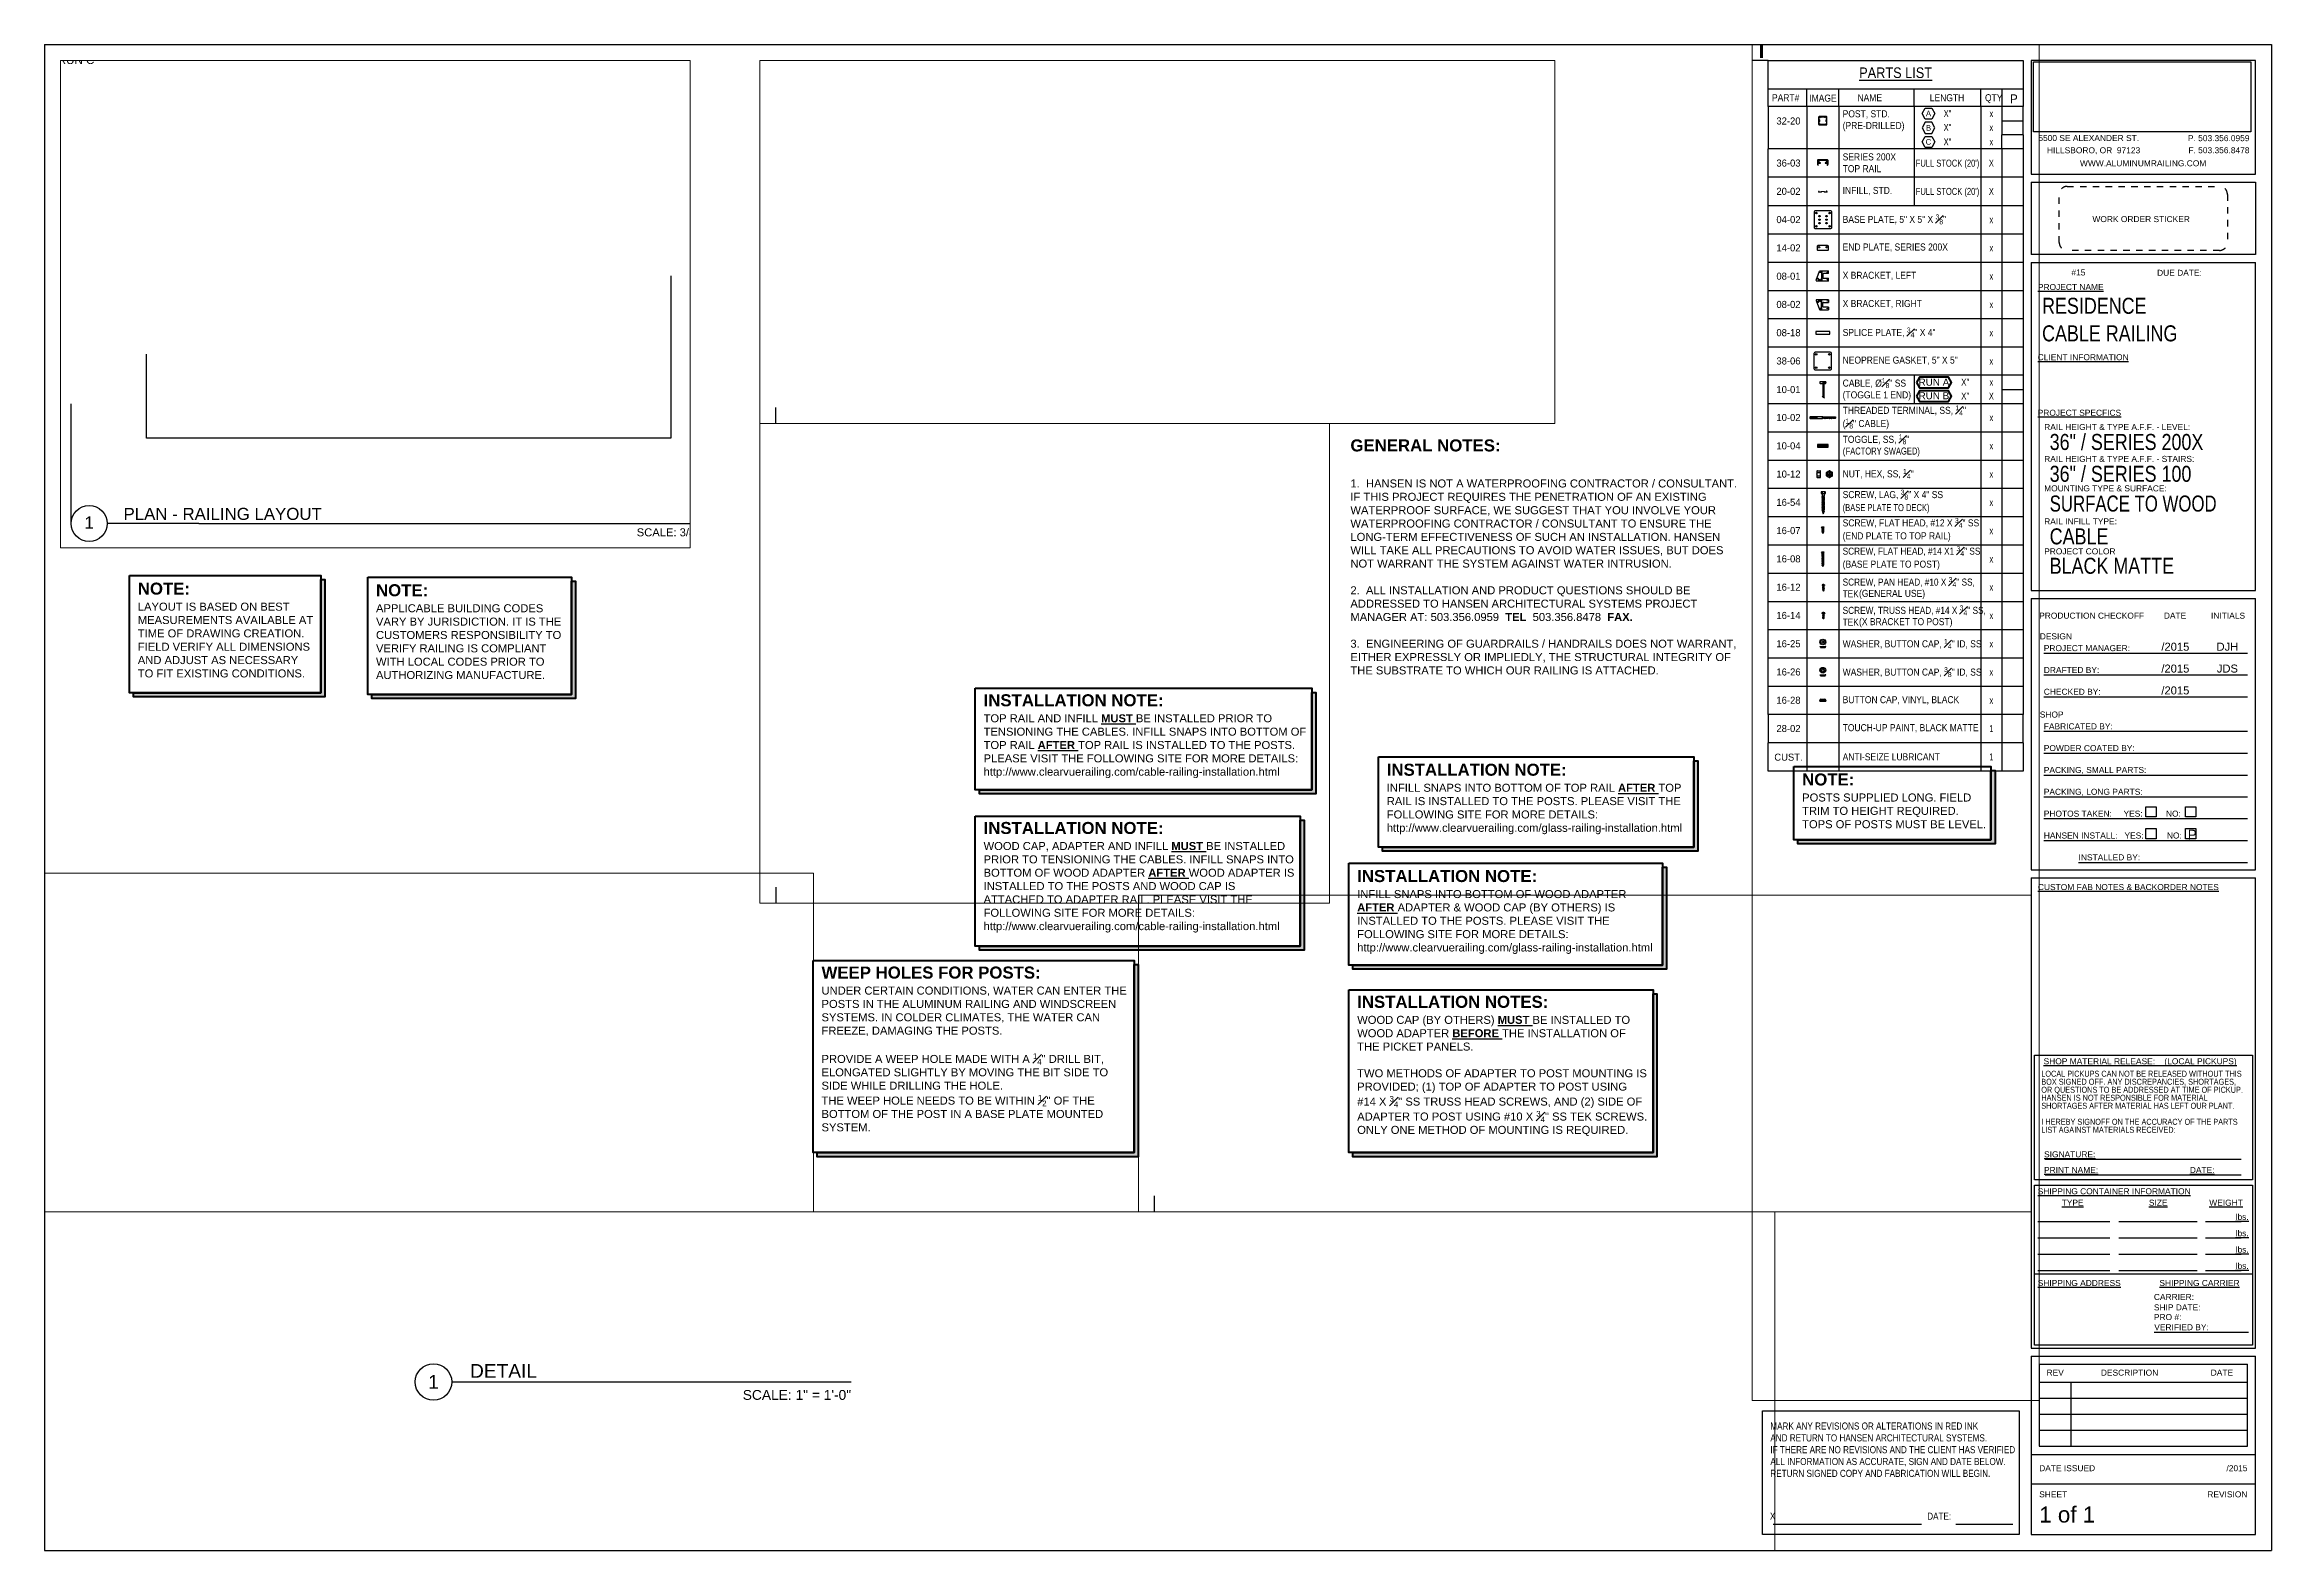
# Paper-space layout 'SHEET (1)' of a CAD drawing. Header units: inches. Extents: x -0.3 to 34.5, y -0.3 to 23.2.
# The model-space entities are those that its viewports show. They can reach past a viewport. Long polylines and large blocks are cut down to what shows.
import ezdxf
from ezdxf.enums import TextEntityAlignment as Align

# ---------------------------------------------------------------- set-up
doc = ezdxf.new("R2010")
doc.units = ezdxf.units.IN
doc.header["$LTSCALE"] = 0.5
doc.header["$MEASUREMENT"] = 0
doc.set_wipeout_variables(frame=1)
doc.linetypes.add('HIDDEN2', pattern=[0.1875, 0.125, -0.0625])
doc.layers.get('Defpoints').update_dxf_attribs({"color": 85})
for name, color, linetype in [('1', 161, 'Continuous'), ('Dims', 1, 'Continuous'), ('Dims @ 32', 1, 'Continuous'), ('Hidden', 45, 'HIDDEN2'), ('KEY PLAN', 43, 'Continuous'), ('PL', 252, 'Continuous'), ('POST-TAG', 4, 'Continuous'), ('TITLE-CALLOUT', 30, 'Continuous')]:
    doc.layers.add(name, color=color, linetype=linetype)
for name, color, linetype, lineweight in [('A-HRAL-RAIL @ 1', 3, 'Continuous', 40), ('Cable', 230, 'Continuous', 40), ('Cable-1', 230, 'Continuous', 40), ('NOTES', 7, 'Continuous', 30)]:
    doc.layers.add(name, color=color, linetype=linetype, lineweight=lineweight)
doc.layers.add('ALIGN_NP', color=193, linetype='Continuous', plot=False)
doc.styles.add('ARCH2', font='arial.ttf', dxfattribs={"height": 2})
doc.styles.add('Schedule', font='GOTHIC.TTF', dxfattribs={"width": 0.9})
doc.styles.add('SM3', font='arial.ttf', dxfattribs={"height": 1})
doc.styles.get("Standard").update_dxf_attribs({"font": 'arial.ttf'})
doc.styles.add('TXT-Standard', font='arial.ttf')
picture_1 = doc.add_image_def('image1.jpg', size_in_pixel=(400, 129))

psp = doc.layouts.new('SHEET (1)')

# ---------------------------------------------------------------- texts
at = {"layer": 'NOTES', "char_height": 0.1875, "attachment_point": 1, "style": 'SM3'}
for s, insert, width in [('{\\fArial|b1|i0|c0|p34;GENERAL NOTES:\\P\\P\\fArial|b0|i0|c0|p34;\\H0.66667x;1.  HANSEN IS NOT A WATERPROOFING CONTRACTOR / CONSULTANT. IF THIS PROJECT REQUIRES THE PENETRATION OF AN EXISTING WATERPROOF SURFACE, WE SUGGEST THAT YOU INVOLVE YOUR WATERPROOFING CONTRACTOR / CONSULTANT TO ENSURE THE LONG-TERM EFFECTIVENESS OF SUCH AN INSTALLATION. HANSEN WILL TAKE ALL PRECAUTIONS TO AVOID WATER ISSUES, BUT DOES NOT WARRANT THE SYSTEM AGAINST WATER INTRUSION.\\P\\P2.  ALL INSTALLATION AND PRODUCT QUESTIONS SHOULD BE ADDRESSED TO HANSEN ARCHITECTURAL SYSTEMS PROJECT MANAGER AT: 503.356.0959  \\fArial|b1|i0|c0|p34;TEL  \\fArial|b0|i0|c0|p34;503.356.8478  \\fArial|b1|i0|c0|p34;FAX.\\fArial|b0|i0|c0|p34;\\P\\P3.  ENGINEERING OF GUARDRAILS / HANDRAILS DOES NOT WARRANT, EITHER EXPRESSLY OR IMPLIEDLY, THE STRUCTURAL INTEGRITY OF THE SUBSTRATE TO WHICH OUR RAILING IS ATTACHED.}', (20.107, 17.084), 6.0253), ('{\\fArial|b1|i0|c0|p34;NOTE:\\P\\fArial|b0|i0|c0|p34;\\H0.66667x;APPLICABLE BUILDING CODES VARY BY JURISDICTION. IT IS THE CUSTOMERS RESPONSIBILITY TO VERIFY RAILING IS COMPLIANT WITH LOCAL CODES PRIOR TO AUTHORIZING MANUFACTURE.}', (4.902, 14.824), 2.95263), ('{\\fArial|b1|i0|c0|p34;INSTALLATION NOTE:\\P\\fArial|b0|i0|c0|p34;\\H0.66667x;TOP RAIL AND INFILL \\fArial|b1|i0|c0|p34;\\LMUST\\fArial|b0|i0|c0|p34;\\l BE INSTALLED PRIOR TO TENSIONING THE CABLES. INFILL SNAPS INTO BOTTOM OF TOP RAIL \\fArial|b1|i0|c0|p34;\\LAFTER\\fArial|b0|i0|c0|p34;\\l TOP RAIL IS INSTALLED TO THE POSTS. PLEASE VISIT THE FOLLOWING SITE FOR MORE DETAILS: http://www.clearvuerailing.com/cable-railing-installation.html}', (14.383, 13.107), 5.12269), ('{\\fArial|b1|i0|c0|p34;INSTALLATION NOTE:\\P\\fArial|b0|i0|c0|p34;\\H0.66667x;INFILL SNAPS INTO BOTTOM OF TOP RAIL \\fArial|b1|i0|c0|p34;\\LAFTER\\fArial|b0|i0|c0|p34;\\l TOP RAIL IS INSTALLED TO THE POSTS. PLEASE VISIT THE FOLLOWING SITE FOR MORE DETAILS: http://www.clearvuerailing.com/glass-railing-installation.html}', (20.674, 12.023), 4.79272), ('{\\fArial|b1|i0|c0|p34;NOTE:\\P\\fArial|b0|i0|c0|p34;\\H0.66667x;POSTS SUPPLIED LONG. FIELD TRIM TO HEIGHT REQUIRED. TOPS OF POSTS MUST BE LEVEL.}', (27.156, 11.871), 2.94724), ('{\\fArial|b1|i0|c0|p34;INSTALLATION NOTE:\\P\\fArial|b0|i0|c0|p34;\\H0.66667x;WOOD CAP, ADAPTER AND INFILL \\fArial|b1|i0|c0|p34;\\LMUST\\fArial|b0|i0|c0|p34;\\l BE INSTALLED PRIOR TO TENSIONING THE CABLES. INFILL SNAPS INTO BOTTOM OF WOOD ADAPTER \\fArial|b1|i0|c0|p34;\\LAFTER\\fArial|b0|i0|c0|p34;\\l WOOD ADAPTER IS INSTALLED TO THE POSTS AND WOOD CAP IS ATTACHED TO ADAPTER RAIL. PLEASE VISIT THE FOLLOWING SITE FOR MORE DETAILS:\\Phttp://www.clearvuerailing.com/cable-railing-installation.html}', (14.383, 11.114), 4.88781), ('{\\fArial|b1|i0|c0|p34;INSTALLATION NOTE:\\P\\fArial|b0|i0|c0|p34;\\H0.66667x;INFILL SNAPS INTO BOTTOM OF WOOD ADAPTER \\fArial|b1|i0|c0|p34;\\LAFTER\\fArial|b0|i0|c0|p34;\\l ADAPTER & WOOD CAP (BY OTHERS) IS INSTALLED TO THE POSTS. PLEASE VISIT THE FOLLOWING SITE FOR MORE DETAILS: http://www.clearvuerailing.com/glass-railing-installation.html}', (20.213, 10.364), 4.7649), ('\\A1;{\\fArial|b1|i0|c0|p34;INSTALLATION NOTES:\\P\\fArial|b0|i0|c0|p34;\\H0.66667x;WOOD CAP (BY OTHERS) \\fArial|b1|i0|c0|p34;\\LMUST\\fArial|b0|i0|c0|p34;\\l BE INSTALLED TO WOOD ADAPTER \\fArial|b1|i0|c0|p34;\\LBEFORE\\fArial|b0|i0|c0|p34;\\l THE INSTALLATION OF\\PTHE PICKET PANELS.\\P\\PTWO METHODS OF ADAPTER TO POST MOUNTING IS PROVIDED; (1) TOP OF ADAPTER TO POST USING\\P#14 X \\H0.7x;\\S3#4;\\H1.4286x;" SS TRUSS HEAD SCREWS, AND (2) SIDE OF ADAPTER TO POST USING #10 X \\H0.7x;\\S3#4;\\H1.4286x;" SS TEK SCREWS. ONLY ONE METHOD OF MOUNTING IS REQUIRED.}', (20.213, 8.401), 4.61521)]:
    psp.add_mtext(s, dxfattribs=dict(at, insert=insert, width=width))

msp = doc.modelspace()

# ---------------------------------------------------------------- texts
at = {"layer": 'ALIGN_NP', "insert": (-167.56438, 246.70464), "char_height": 6, "attachment_point": 1}
msp.add_mtext_dynamic_manual_height_columns('PARTS LIST', width=76.4956105, gutter_width=1, heights=[0], dxfattribs=at)

# ---------------------------------------------------------------- blocks, each defined once
blk = doc.blocks.new('Submittal_Approval_Box')
at = {"layer": 'Dims'}
for p, q in [((0.188, -2.022), (2.837, -2.022)), ((3.447, -2.022), (4.466, -2.022))]:
    blk.add_line(p, q, dxfattribs=at)
blk.add_lwpolyline([(0, 0), (4.577, 0), (4.577, -2.204), (0, -2.204)], close=True, dxfattribs=at)
at = {"layer": 'Dims', "ltscale": 8, "char_height": 0.16875, "width": 27.01835, "attachment_point": 1}
for s, insert in [('{\\fArial Narrow|b0|i0|c0|p34;\\H0.75x;MARK ANY REVISIONS OR ALTERATIONS IN RED INK\\PAND RETURN TO HANSEN ARCHITECTURAL SYSTEMS.\\PIF THERE ARE NO REVISIONS AND THE CLIENT HAS VERIFIED\\PALL INFORMATION AS ACCURATE, SIGN AND DATE BELOW.\\PRETURN SIGNED COPY AND FABRICATION WILL BEGIN.}', (0.14, -0.207)), ('{\\fArial Narrow|b0|i0|c0|p34;\\H0.75x;X}', (0.132, -1.813)), ('{\\fArial Narrow|b0|i0|c0|p34;\\H0.75x;DATE:}', (2.937, -1.815))]:
    blk.add_mtext(s, dxfattribs=dict(at, insert=insert))
blk = doc.blocks.new('HAS D size Title Block-New-Commercial')
for p, q in [((0, 23.5), (34.75, 23.5)), ((0, 23.5), (0, 0)), ((34.75, 23.5), (34.75, 0)), ((34.5, 23.25), (31, 23.25)), ((31, 23.25), (31, 21.475)), ((34.5, 21.475), (34.5, 23.25)), ((31, 21.475), (34.5, 21.475)), ((31, 21.35), (34.5, 21.35)), ((31, 21.35), (31, 20.225)), ((34.5, 21.35), (34.5, 20.225)), ((34.5, 20.225), (31, 20.225)), ((31, 20.1), (34.5, 20.1)), ((31, 20.1), (31, 14.978)), ((34.5, 14.978), (34.5, 20.1)), ((31, 14.978), (34.5, 14.978)), ((31, 14.853), (34.5, 14.853)), ((31, 14.853), (31, 10.62)), ((31, 14.764), (31, 10.62)), ((34.5, 10.62), (34.5, 14.853)), ((34.5, 10.62), (34.5, 14.764)), ((31, 10.62), (34.5, 10.62)), ((31, 10.495), (34.5, 10.495)), ((31, 10.495), (31, 3.158)), ((34.5, 3.158), (34.5, 10.495)), ((31, 3.158), (34.5, 3.158)), ((31, 3.033), (34.5, 3.033)), ((31, 3.033), (31, 0.25)), ((34.5, 0.25), (34.5, 3.033)), ((31.001, 1.498), (34.5, 1.498)), ((31.001, 1.04), (34.5, 1.04)), ((0, 0), (34.75, 0)), ((31, 0.25), (34.5, 0.25))]:
    blk.add_line(p, q)
at = {"color": 3}
for p, q in [((31.197, 14.003), (34.375, 14.003)), ((31.197, 13.662), (34.375, 13.662)), ((31.197, 13.321), (34.375, 13.321)), ((31.197, 12.783), (34.375, 12.783)), ((31.197, 12.442), (34.375, 12.442)), ((31.197, 12.101), (34.375, 12.101)), ((31.197, 11.761), (34.375, 11.761)), ((31.197, 11.42), (34.375, 11.42)), ((31.197, 11.079), (34.375, 11.079)), ((31.74, 10.738), (34.375, 10.738)), ((32.921, 3.406), (34.392, 3.406)), ((31.125, 2.908), (34.375, 2.908)), ((31.125, 2.908), (31.125, 1.628)), ((34.375, 1.628), (34.375, 2.908)), ((31.125, 2.628), (34.375, 2.628)), ((31.625, 1.628), (31.625, 2.628)), ((31.125, 2.378), (34.375, 2.378)), ((31.125, 2.128), (34.375, 2.128)), ((31.125, 1.878), (34.375, 1.878)), ((31.125, 1.628), (34.375, 1.628))]:
    blk.add_line(p, q, dxfattribs=at)
at = {"color": 3, "linetype": 'HIDDEN2'}
blk.add_lwpolyline([(31.438, 20.412), (31.438, 21.162, -0.414214), (31.562, 21.287), (33.938, 21.287, -0.414214), (34.062, 21.162), (34.062, 20.412, -0.414214), (33.938, 20.287), (31.562, 20.287, -0.414214)], format="xyb", close=True, dxfattribs=at)
at = {"layer": 'Dims'}
for p, q in [((31.219, 6.107), (34.276, 6.107)), ((31.219, 5.862), (34.276, 5.862)), ((31.102, 5.132), (32.225, 5.132)), ((31.102, 4.877), (32.225, 4.877)), ((32.368, 5.132), (33.592, 5.132)), ((32.368, 4.877), (33.592, 4.877)), ((33.719, 5.132), (34.276, 5.132)), ((33.719, 4.877), (34.276, 4.877)), ((31.102, 4.622), (32.225, 4.622)), ((32.368, 4.622), (33.592, 4.622)), ((33.719, 4.622), (34.276, 4.622)), ((31.102, 4.367), (32.225, 4.367)), ((32.368, 4.367), (33.592, 4.367)), ((33.719, 4.367), (34.276, 4.367))]:
    blk.add_line(p, q, dxfattribs=at)
for points in [[(32.789, 11.605), (32.953, 11.605), (32.953, 11.446), (32.789, 11.446)], [(33.407, 11.605), (33.571, 11.605), (33.571, 11.446), (33.407, 11.446)], [(32.789, 11.264), (32.953, 11.264), (32.953, 11.106), (32.789, 11.106)], [(33.407, 11.264), (33.571, 11.264), (33.571, 11.106), (33.407, 11.106)], [(31.052, 7.73), (34.452, 7.73), (34.452, 5.784), (31.052, 5.784)], [(31.052, 5.701), (34.452, 5.701), (34.452, 4.309), (31.052, 4.309)], [(31.052, 5.701), (34.452, 5.701), (34.452, 3.206), (31.052, 3.206)]]:
    blk.add_lwpolyline(points, close=True, dxfattribs=at)
at = {"color": 3}
for s, height, p in [('5500 SE ALEXANDER ST.', 0.09375, (31.112, 21.994)), ('WORK ORDER STICKER', 0.09375, (31.956, 20.729)), ('DUE DATE:', 0.0938, (32.965, 19.891)), ('PRODUCTION CHECKOFF', 0.09375, (31.125, 14.541)), ('DESIGN', 0.0938, (31.134, 14.218)), ('PROJECT MANAGER:', 0.09375, (31.197, 14.034)), ('DRAFTED BY:', 0.09375, (31.197, 13.693)), ('CHECKED BY:', 0.09375, (31.197, 13.353)), ('SHOP', 0.0938, (31.134, 12.998)), ('FABRICATED BY:', 0.09375, (31.197, 12.814)), ('POWDER COATED BY:', 0.09375, (31.197, 12.474)), ('PACKING, SMALL PARTS:', 0.09375, (31.197, 12.133)), ('PACKING, LONG PARTS:', 0.09375, (31.197, 11.792)), ('PHOTOS TAKEN:     YES:          NO:', 0.09375, (31.197, 11.451)), ('HANSEN INSTALL:   YES:          NO:', 0.09375, (31.197, 11.11)), ('INSTALLED BY:', 0.09375, (31.74, 10.769)), ('CARRIER:', 0.0938, (32.915, 3.909)), ('SHIP DATE:', 0.0938, (32.915, 3.746)), ('VERIFIED BY:', 0.09375, (32.921, 3.437)), ('PRO #:', 0.0938, (32.915, 3.595)), ('DATE ISSUED', 0.09375, (31.125, 1.237))]:
    blk.add_text(s, height=height, dxfattribs=at).set_placement(p)
for s, height, p in [('HILLSBORO, OR  97123', 0.09375, (31.974, 21.842)), ('REV', 0.0938, (31.375, 2.775)), ('DESCRIPTION', 0.0938, (32.535, 2.775)), ('DATE', 0.0938, (33.976, 2.775))]:
    blk.add_text(s, height=height, dxfattribs=at).set_placement(p, align=Align.MIDDLE)
for s, height, p in [('P. 503.356.0959', 0.09375, (34.407, 21.992)), ('F. 503.356.8478', 0.09375, (34.407, 21.804)), ('WWW.ALUMINUMRAILING.COM', 0.09375, (33.733, 21.6)), ('DATE', 0.0938, (33.42, 14.541)), ('INITIALS', 0.0938, (34.338, 14.541))]:
    blk.add_text(s, height=height, dxfattribs=at).set_placement(p, align=Align.RIGHT)
for s, height, p in [('%%UPROJECT NAME', 0.09375, (31.105, 19.716)), ('%%UCLIENT INFORMATION', 0.09375, (31.102, 18.621)), ('%%UPROJECT SPECFICS', 0.09375, (31.102, 17.754)), ('RAIL HEIGHT & TYPE A.F.F. - LEVEL:', 0.09375, (31.203, 17.532)), ('RAIL HEIGHT & TYPE A.F.F. - STAIRS:', 0.09375, (31.203, 17.034)), ('MOUNTING TYPE & SURFACE:', 0.09375, (31.203, 16.574)), ('RAIL INFILL TYPE:', 0.09375, (31.203, 16.059)), ('PROJECT COLOR', 0.09375, (31.203, 15.591)), ('%%UCUSTOM FAB NOTES & BACKORDER NOTES', 0.09375, (31.105, 10.352)), ('%%USHOP MATERIAL RELEASE:    (LOCAL PICKUPS)', 0.09375, (31.194, 7.634)), ('%%USIGNATURE:', 0.09375, (31.201, 6.182)), ('%%UPRINT NAME:', 0.09375, (31.201, 5.937)), ('%%UDATE:', 0.0938, (33.476, 5.937)), ('%%USHIPPING CONTAINER INFORMATION', 0.09375, (31.102, 5.605)), ('%%UTYPE', 0.0938, (31.476, 5.427)), ('%%USIZE', 0.0938, (32.837, 5.427)), ('%%UWEIGHT', 0.0938, (33.779, 5.427)), ('%%Ulbs.', 0.0938, (34.191, 5.205)), ('%%Ulbs.', 0.0938, (34.191, 4.95)), ('%%Ulbs.', 0.0938, (34.191, 4.695)), ('%%USHIPPING ADDRESS', 0.09375, (31.102, 4.174)), ('%%USHIPPING CARRIER', 0.09375, (33.001, 4.174)), ('%%Ulbs.', 0.0938, (34.191, 4.441)), ('SHEET', 0.0938, (31.125, 0.876))]:
    blk.add_text(s, height=height, dxfattribs=at).set_placement(p, align=Align.MIDDLE_LEFT)
blk.add_text('REVISION', height=0.0938, dxfattribs=at).set_placement((34.375, 0.876), align=Align.MIDDLE_RIGHT)
at = {"color": 3, "insert": (31.158, 7.486), "char_height": 0.09375, "width": 3.19651, "attachment_point": 1, "line_spacing_factor": 0.8}
blk.add_mtext('{\\W0.87;LOCAL PICKUPS CAN NOT BE RELEASED WITHOUT THIS BOX SIGNED OFF. ANY DISCREPANCIES, SHORTAGES, OR QUESTIONS TO BE ADDRESSED AT TIME OF PICKUP.\\PHANSEN IS NOT RESPONSIBLE FOR MATERIAL SHORTAGES AFTER MATERIAL HAS LEFT OUR PLANT.\\P\\PI HEREBY SIGNOFF ON THE ACCURACY OF THE PARTS LIST AGAINST MATERIALS RECEIVED:}', dxfattribs=at)
at = {"color": 3}
for tag, p in [('PROJ-NO', (31.847, 19.896)), ('DWG-ISS', (34.375, 1.237))]:
    blk.add_attdef(tag, text='', height=0.0938, dxfattribs=at).set_placement(p, align=Align.RIGHT)
at = {"color": 4, "width": 0.8}
for tag, p in [('PROJ-NAME', (31.171, 19.298)), ('PROJ-NAME2', (31.171, 18.868)), ('HEIGHT-PROFILE-LEVEL', (31.29, 17.173)), ('HEIGHT-PROFILE-STAIRS', (31.29, 16.676)), ('MOUNTING', (31.29, 16.212)), ('INFILL-TYPE', (31.29, 15.7)), ('PROJ-COLOR', (31.29, 15.241))]:
    blk.add_attdef(tag, p, '', height=0.25, dxfattribs=at)
at = {"color": 3}
for tag, p in [('CLIENT-NAME', (31.204, 18.349)), ('PROJ-PHONE', (31.204, 18.176)), ('PROJ-EMAIL', (31.204, 18.029)), ('SHIP-NAME', (31.136, 3.902)), ('SHIP-ADDRESS', (31.136, 3.74)), ('SHIP-CITY', (31.136, 3.588)), ('SHIP-PHONE', (31.136, 3.436)), ('SHIP-EMAIL', (31.136, 3.289))]:
    blk.add_attdef(tag, p, '', height=0.0938, dxfattribs=at)
at = {"color": 4}
blk.add_attdef('SHEET', (31.125, 0.436), '', height=0.25, dxfattribs=at)
blk.add_attdef('REVISION', text='', height=0.25, dxfattribs=at).set_placement((34.375, 0.436), align=Align.RIGHT)
at = {"layer": 'Defpoints', "insert": (33.513, 11.169), "char_height": 0.15625, "attachment_point": 5}
blk.add_mtext_dynamic_manual_height_columns('{\\fWingdings 2|b0|i0|c2|p18;P}', width=0.25863, gutter_width=1, heights=[0.245], dxfattribs=at)
at = {"layer": 'NOTES', "style": 'ARCH2'}
for tag, height, p in [('PM-DATE', 0.125, (33.251, 14.003)), ('PM-INIT', 0.125, (34.063, 14.003)), ('DRFT-DATE', 0.125, (33.251, 13.662)), ('DRFT-INIT', 0.125, (34.063, 13.662)), ('CHK-DATE', 0.125, (33.251, 13.321)), ('CHK-INIT', 0.125, (34.063, 13.321)), ('REV1-NUM', 0.0984, (31.41, 2.405)), ('REV1-DATE', 0.0984, (33.966, 2.405))]:
    blk.add_attdef(tag, text='', height=height, dxfattribs=at).set_placement(p, align=Align.BOTTOM_CENTER)
blk.add_attdef('REV1-DESC', text='', height=0.0984, dxfattribs=at).set_placement((31.68, 2.405), align=Align.BOTTOM_LEFT)
at = {"layer": 'Dims'}
image = blk.add_image(picture_1, insert=(31.037, 22.138), size_in_units=(3.39, 1.093), rotation=0, dxfattribs=at)
image.dxf.flags = 7
blk = doc.blocks.new('*U253')
at = {"layer": 'TITLE-CALLOUT'}
blk.add_line((0, 0), (49.86, 0), dxfattribs=at)
blk.add_circle((-2.28, 0), 2.28, dxfattribs=at)
at = {"layer": 'NOTES', "flags": 8}
blk.add_attdef('#', text='', height=1.71, dxfattribs=at).set_placement((-2.28, 0.02), align=Align.MIDDLE_CENTER)
blk.add_attdef('TITLE', text='', height=1.71, dxfattribs=at).set_placement((2.28, 0.02), align=Align.BOTTOM_LEFT)
blk.add_attdef('SCALE', text='', height=1.23, dxfattribs=at).set_placement((49.86, -1), align=Align.TOP_RIGHT)
blk = doc.blocks.new('NOTE-WEEPHOLES')
at = {"layer": 'Dims', "lineweight": 53}
h = blk.add_hatch(color=256, dxfattribs=at)
h.dxf.hatch_style = 1
h.paths.add_polyline_path([(0.063, -2.997), (5.008, -2.997), (5.008, -0.063), (5.071, -0.063), (5.071, -3.06), (0.063, -3.06)])
for points in [[(0, 0), (5.008, 0), (5.008, -2.997), (0, -2.997)], [(0.063, -2.997), (5.008, -2.997), (5.008, -0.063), (5.071, -0.063), (5.071, -3.06), (0.063, -3.06)]]:
    blk.add_lwpolyline(points, close=True, dxfattribs=at)
at = {"layer": 'NOTES', "insert": (0.129, -0.093), "char_height": 0.1875, "width": 4.75151, "attachment_point": 1, "style": 'SM3'}
blk.add_mtext('\\A1;{\\fArial|b1|i0|c0|p34;WEEP HOLES FOR POSTS:\\P\\fArial|b0|i0|c0|p34;\\H0.66667x;UNDER CERTAIN CONDITIONS, WATER CAN ENTER THE POSTS IN THE ALUMINUM RAILING AND WINDSCREEN SYSTEMS. IN COLDER CLIMATES, THE WATER CAN FREEZE, DAMAGING THE POSTS.\\P\\PPROVIDE A WEEP HOLE MADE WITH A \\H0.7x;\\S1#4;\\H1.4286x;" DRILL BIT, ELONGATED SLIGHTLY BY MOVING THE BIT SIDE TO SIDE WHILE DRILLING THE HOLE.\\PTHE WEEP HOLE NEEDS TO BE WITHIN \\H0.7x;\\S1#2;\\H1.4286x;" OF THE BOTTOM OF THE POST IN A BASE PLATE MOUNTED SYSTEM.}', dxfattribs=at)
blk = doc.blocks.new('*U251')
at = {"layer": 'TITLE-CALLOUT'}
for q in [(0.562, 0), (10.346, 0)]:
    blk.add_line((1.991, 0), q, dxfattribs=at)
blk.add_circle((0.281, 0), 0.281, dxfattribs=at)
at = {"layer": 'NOTES', "style": 'TXT-Standard', "flags": 8}
blk.add_attdef('VIEWNAME', text='', height=0.188, dxfattribs=at).set_placement((0.817, 0), align=Align.BOTTOM_LEFT)
blk.add_attdef('#', text='', height=0.188, dxfattribs=at).set_placement((0.28, 0.016), align=Align.MIDDLE_CENTER)
blk.add_attdef('VPSCALE', text='', height=0.125, dxfattribs=at).set_placement((10.346, -0.075), align=Align.TOP_RIGHT)
blk = doc.blocks.new('*U258')
at = {"layer": 'Dims @ 32', "xscale": 32, "yscale": 32, "zscale": 32}
blk.add_blockref('*U251', (0, 0.28), dxfattribs=at).add_auto_attribs({'#': '1', 'VIEWNAME': 'PLAN - RAILING LAYOUT', 'VPSCALE': 'SCALE: 3/8" = 1\'-0"'})
blk = doc.blocks.new('PARTS LIST')
for p, q in [((0, -13.05), (0, 0)), ((0, 0), (72.27, 0)), ((72.27, 0), (72.27, -13.05)), ((0, -8.04), (72.27, -8.04)), ((10.99, -13.05), (10.99, -8.04)), ((19.99, -13.05), (19.99, -8.04)), ((41.4, -13.05), (41.4, -8.04)), ((60.27, -13.05), (60.27, -8.04)), ((66.27, -8.04), (66.27, -13.05))]:
    blk.add_line(p, q)
at = {"layer": 'NOTES', "style": 'Schedule'}
for s, insert, char_height, width, attachment_point in [('{\\LPARTS LIST}', (36.13, -3.48), 3, 25.0602, 5), ('PART#', (1.09, -9.54), 2, 9.4775, 1), ('IMAGE', (11.65, -9.65), 2, 9.4775, 1), ('NAME', (25.33, -9.54), 2, 9.4775, 1), ('LENGTH', (45.81, -9.54), 2, 9.4775, 1), ('QTY', (61.46, -9.54), 2, 9.4775, 1)]:
    blk.add_mtext(s, dxfattribs=dict(at, insert=insert, char_height=char_height, width=width, attachment_point=attachment_point))
at = {"layer": 'NOTES', "insert": (69.64, -10.85), "char_height": 2.5, "attachment_point": 5}
blk.add_mtext_dynamic_manual_height_columns('{\\fWingdings 2|b0|i0|c2|p18;P}', width=2.875, gutter_width=1, heights=[3.38], dxfattribs=at)
blk = doc.blocks.new('32-20-BLOCK-PRE-DRILLED-2')
for p, q in [((72.27, 0), (0, 0)), ((10.99, 0), (10.99, -8.01)), ((19.99, 0), (19.99, -8.01)), ((41.4, 0), (41.4, -8.01)), ((60.27, 0), (60.27, -8.01)), ((66.27, 0), (66.27, -8.01)), ((66.27, -4.01), (72.27, -4.01))]:
    blk.add_line(p, q)
for points in [[(0, 0), (0, -8.01)], [(72.27, -8.01), (72.27, 0)]]:
    blk.add_lwpolyline(points)
for points in [[(16.48, -5.2, 0.414214), (16.68, -4.99), (16.68, -3.02, 0.414214), (16.48, -2.82), (14.51, -2.82, 0.414214), (14.31, -3.02), (14.31, -4.99, 0.414214), (14.51, -5.2)], [(14.66, -4.16, 1), (14.59, -4.09, -2.347638), (14.59, -3.92, 1), (14.66, -3.85, 0.336086), (14.4, -3.82), (14.4, -3.53, 1), (14.4, -3.41), (14.4, -3.21, 0.128578), (14.51, -3.24, 1), (14.51, -3.14, -2.347638), (14.63, -3.02, 1), (14.72, -3.02, 0.128578), (14.69, -2.92), (14.9, -2.92, 1), (15.02, -2.92), (15.4, -2.92), (15.41, -2.93), (15.42, -2.92), (15.56, -2.92), (15.57, -2.93), (15.58, -2.92), (15.97, -2.92, 1), (16.09, -2.92), (16.29, -2.92, 0.128578), (16.26, -3.02, 1), (16.36, -3.02, -2.347638), (16.48, -3.14, 1), (16.48, -3.24, 0.128578), (16.58, -3.21), (16.58, -3.41, 1), (16.58, -3.53), (16.58, -3.82, 0.336086), (16.33, -3.85, 1), (16.4, -3.92, -2.347638), (16.4, -4.09, 1), (16.33, -4.16, 0.336086), (16.58, -4.19), (16.58, -4.49, 1), (16.58, -4.6), (16.58, -4.81, 0.128578), (16.48, -4.78, 1), (16.48, -4.87, -2.347638), (16.36, -4.99, 1), (16.26, -4.99, 0.128578), (16.29, -5.1), (16.09, -5.1, 1), (15.97, -5.1), (15.02, -5.1, 1), (14.9, -5.1), (14.69, -5.1, 0.128578), (14.72, -4.99, 1), (14.63, -4.99, -2.347638), (14.51, -4.87, 1), (14.51, -4.78, 0.128578), (14.4, -4.81), (14.4, -4.6, 1), (14.4, -4.49), (14.4, -4.19, 0.336086)]]:
    blk.add_lwpolyline(points, format="xyb", close=True)
at = {"layer": 'POST-TAG'}
for points in [[(47.25, -1.99), (46.35, -3.56), (44.54, -3.56), (43.64, -1.99), (44.54, -0.42), (46.35, -0.42)], [(47.25, -6.02), (46.35, -4.46), (44.54, -4.46), (43.64, -6.02), (44.54, -7.59), (46.35, -7.59)]]:
    blk.add_lwpolyline(points, close=True, dxfattribs=at)
at = {"layer": 'NOTES', "style": 'Schedule'}
blk.add_text('32-20', height=2, dxfattribs=at).set_placement((5.76, -4.08), align=Align.MIDDLE_CENTER)
at = {"layer": 'NOTES', "insert": (21.12, -4.01), "char_height": 2, "width": 20.2828, "attachment_point": 4, "style": 'Schedule'}
blk.add_mtext('POST, STD. (PRE-DRILLED)', dxfattribs=at)
at = {"layer": 'NOTES', "style": 'Schedule', "width": 0.8}
for tag, p in [('LEN', (50.84, -1.98)), ('QTY', (63.27, -1.98)), ('LEN2', (50.84, -5.92)), ('QTY2', (63.27, -5.92))]:
    blk.add_attdef(tag, text='', height=2, dxfattribs=at).set_placement(p, align=Align.MIDDLE_CENTER)
at = {"layer": 'POST-TAG'}
for tag, p in [('LET', (45.45, -1.99)), ('LET2', (45.45, -6.02))]:
    blk.add_attdef(tag, text='', height=1.61, dxfattribs=at).set_placement(p, align=Align.MIDDLE_CENTER)
blk = doc.blocks.new('FILLER-1-PRE-DRILLED')
for p, q in [((0, 0), (0, -4.01)), ((10.99, 0), (10.99, -4.01)), ((19.99, 0), (19.99, -4.01)), ((41.4, 0), (41.4, -4.01)), ((60.27, 0), (60.27, -4.01)), ((72.27, 0), (66.27, 0)), ((66.27, -4.01), (66.27, 0)), ((72.27, 0), (72.27, -4.01))]:
    blk.add_line(p, q)
at = {"layer": 'POST-TAG'}
blk.add_lwpolyline([(47.25, -1.99), (46.35, -3.56), (44.54, -3.56), (43.64, -1.99), (44.54, -0.42), (46.35, -0.42)], close=True, dxfattribs=at)
at = {"layer": 'NOTES', "style": 'Schedule', "width": 0.8}
for tag, p in [('LEN', (50.84, -1.98)), ('QTY', (63.27, -1.98))]:
    blk.add_attdef(tag, text='', height=2, dxfattribs=at).set_placement(p, align=Align.MIDDLE_CENTER)
at = {"layer": 'POST-TAG'}
blk.add_attdef('LET', text='', height=1.61, dxfattribs=at).set_placement((45.45, -1.99), align=Align.MIDDLE_CENTER)
blk = doc.blocks.new('04-02-BLOCK-1')
for p, q in [((10.99, 0), (10.99, -8.01)), ((19.99, 0), (19.99, -8.01)), ((60.27, 0), (60.27, -8.01)), ((66.27, 0), (66.27, -8.01))]:
    blk.add_line(p, q)
blk.add_lwpolyline([(0, -8.01), (0, 0), (72.27, 0), (72.27, -8.01)])
blk.add_lwpolyline([(13.42, -6.51), (17.67, -6.51, 0.414214), (18.04, -6.13), (18.04, -1.88, 0.414214), (17.67, -1.51), (13.42, -1.51, 0.414214), (13.04, -1.88), (13.04, -6.13, 0.414214)], format="xyb", close=True)
for centre, radius in [((13.67, -2.13), 0.219), ((14.56, -3.02), 0.0938), ((16.53, -3.02), 0.0938), ((17.42, -2.13), 0.219), ((13.67, -5.88), 0.219), ((14.56, -4.01), 0.0938), ((14.56, -4.99), 0.0938), ((16.53, -4.01), 0.0938), ((16.53, -4.99), 0.0938), ((17.42, -5.88), 0.219)]:
    blk.add_circle(centre, radius)
at = {"layer": 'Hidden'}
for centre in [(14.56, -3.02), (16.53, -3.02), (14.56, -4.01), (14.56, -4.99), (16.53, -4.01), (16.53, -4.99)]:
    blk.add_circle(centre, 0.186, dxfattribs=at)
at = {"layer": 'NOTES', "style": 'Schedule'}
blk.add_text('04-02', height=2, dxfattribs=at).set_placement((5.76, -3.98), align=Align.MIDDLE_CENTER)
at = {"layer": 'NOTES', "insert": (21.12, -3.92), "char_height": 2, "width": 39.1504, "attachment_point": 4, "style": 'Schedule'}
blk.add_mtext('\\A1;BASE PLATE, 5" X 5" X {\\H0.7x;\\S3#8;}"', dxfattribs=at)
at = {"layer": 'NOTES', "style": 'Schedule', "width": 0.8}
blk.add_attdef('QTY', text='', height=2, dxfattribs=at).set_placement((63.27, -4.01), align=Align.MIDDLE_CENTER)
blk = doc.blocks.new('14-02-BLOCK')
for p, q in [((10.99, 0), (10.99, -8.01)), ((19.99, 0), (19.99, -8.01)), ((60.27, 0), (60.27, -8.01)), ((66.27, 0), (66.27, -8.01))]:
    blk.add_line(p, q)
blk.add_lwpolyline([(0, -8.01), (0, 0), (72.27, 0), (72.27, -8.01)])
blk.add_lwpolyline([(16.76, -4.77), (14.22, -4.77, -0.414214), (13.99, -4.54), (13.99, -3.48, -0.414214), (14.21, -3.26), (16.78, -3.26, -0.414214), (16.99, -3.48), (16.99, -4.54, -0.414214), (16.76, -4.77)], format="xyb")
for centre, radius in [((14.41, -3.8), 0.219), ((14.41, -3.8), 0.114), ((16.58, -3.8), 0.219), ((16.58, -3.8), 0.114)]:
    blk.add_circle(centre, radius)
at = {"layer": 'NOTES', "style": 'Schedule'}
blk.add_text('14-02', height=2, dxfattribs=at).set_placement((5.76, -3.98), align=Align.MIDDLE_CENTER)
at = {"layer": 'NOTES', "insert": (21.12, -3.92), "char_height": 2, "width": 39.1504, "attachment_point": 4, "style": 'Schedule'}
blk.add_mtext('\\A1;END PLATE, SERIES 200X', dxfattribs=at)
at = {"layer": 'NOTES', "style": 'Schedule', "width": 0.8}
blk.add_attdef('QTY', text='', height=2, dxfattribs=at).set_placement((63.27, -4.01), align=Align.MIDDLE_CENTER)
blk = doc.blocks.new('08-01-BLOCK-1')
for p, q in [((10.99, 0), (10.99, -8.01)), ((19.99, 0), (19.99, -8.01)), ((60.27, 0), (60.27, -8.01)), ((66.27, 0), (66.27, -8.01)), ((13.58, -5.17), (14.58, -2.61)), ((14.73, -2.5), (15.07, -2.5)), ((15.07, -2.5), (15.09, -2.5)), ((15.09, -2.5), (15.2, -2.5)), ((15.1, -2.5, -0.1), (15.1, -5.38, -0.1)), ((15.2, -2.5), (15.22, -2.5)), ((15.22, -2.5), (17.08, -2.5)), ((15.24, -2.5, -0.1), (15.24, -5.38, -0.1)), ((15.52, -3.44), (15.52, -4.44)), ((17.08, -3.28), (15.68, -3.28)), ((17.08, -3.28), (17.08, -2.5)), ((15.07, -5.38), (13.73, -5.38)), ((15.09, -5.38), (15.07, -5.38)), ((15.2, -5.38), (15.09, -5.38)), ((15.22, -5.38), (15.2, -5.38)), ((17.08, -5.38), (15.22, -5.38)), ((15.68, -4.6), (17.08, -4.6)), ((17.08, -5.38), (17.08, -4.6))]:
    blk.add_line(p, q)
blk.add_lwpolyline([(0, -8.01), (0, 0), (72.27, 0), (72.27, -8.01)])
for centre, radius in [((14.78, -2.84), 0.117), ((16.77, -2.89), 0.0781), ((16.77, -4.99), 0.0781)]:
    blk.add_circle(centre, radius)
for centre, radius, start, end in [((14.73, -2.66), 0.156, 90, 161.9253), ((15.68, -3.44), 0.156, 90, 180), ((13.73, -5.22), 0.156, 161.9253, 270), ((14.16, -4.76), 0.117, 27.877, 226.631), ((14.79, -4.31), 0.895, 216.674, 268.1812), ((14.8, -4.29), 0.678, 217.3689, 267.8017), ((14.78, -5.08), 0.117, 265.5195, 90.839), ((15.68, -4.44), 0.156, 180, 270)]:
    blk.add_arc(centre, radius, start, end)
at = {"layer": 'NOTES', "style": 'Schedule'}
blk.add_text('08-01', height=2, dxfattribs=at).set_placement((5.76, -3.98), align=Align.MIDDLE_CENTER)
at = {"layer": 'NOTES', "insert": (21.12, -3.92), "char_height": 2, "width": 39.1504, "attachment_point": 4, "style": 'Schedule'}
blk.add_mtext('\\A1;X BRACKET, LEFT', dxfattribs=at)
at = {"layer": 'NOTES', "style": 'Schedule', "width": 0.8}
blk.add_attdef('QTY', text='', height=2, dxfattribs=at).set_placement((63.27, -4.01), align=Align.MIDDLE_CENTER)
blk = doc.blocks.new('08-02-BLOCK-1')
for p, q in [((10.99, 0), (10.99, -8.01)), ((19.99, 0), (19.99, -8.01)), ((60.27, 0), (60.27, -8.01)), ((66.27, 0), (66.27, -8.01)), ((13.58, -2.84), (14.58, -5.4)), ((15.07, -2.64), (13.73, -2.64)), ((15.09, -2.64), (15.07, -2.64)), ((15.2, -2.64), (15.09, -2.64)), ((15.1, -5.51, -0.1), (15.1, -2.64, -0.1)), ((15.22, -2.64), (15.2, -2.64)), ((17.08, -2.64), (15.22, -2.64)), ((15.24, -5.51, -0.1), (15.24, -2.64, -0.1)), ((15.68, -3.42), (17.08, -3.42)), ((17.08, -2.64), (17.08, -3.42)), ((14.73, -5.51), (15.07, -5.51)), ((15.07, -5.51), (15.09, -5.51)), ((15.09, -5.51), (15.2, -5.51)), ((15.2, -5.51), (15.22, -5.51)), ((15.22, -5.51), (17.08, -5.51)), ((15.52, -4.57), (15.52, -3.57)), ((17.08, -4.73), (15.68, -4.73)), ((17.08, -4.73), (17.08, -5.51))]:
    blk.add_line(p, q)
blk.add_lwpolyline([(0, -8.01), (0, 0), (72.27, 0), (72.27, -8.01)])
for centre, radius in [((16.77, -3.03), 0.0781), ((14.78, -5.17), 0.117), ((16.77, -5.12), 0.0781)]:
    blk.add_circle(centre, radius)
for centre, radius, start, end in [((13.73, -2.79), 0.156, 90, 198.0747), ((14.16, -3.26), 0.117, 133.369, 332.123), ((14.79, -3.71), 0.895, 91.8188, 143.326), ((14.8, -3.72), 0.678, 92.1983, 142.6311), ((14.78, -2.93), 0.117, 269.161, 94.4805), ((15.68, -3.57), 0.156, 90, 180), ((14.73, -5.36), 0.156, 198.0747, 270), ((15.68, -4.57), 0.156, 180, 270)]:
    blk.add_arc(centre, radius, start, end)
at = {"layer": 'NOTES', "style": 'Schedule'}
blk.add_text('08-02', height=2, dxfattribs=at).set_placement((5.76, -3.98), align=Align.MIDDLE_CENTER)
at = {"layer": 'NOTES', "insert": (21.12, -3.92), "char_height": 2, "width": 39.1504, "attachment_point": 4, "style": 'Schedule'}
blk.add_mtext('\\A1;X BRACKET, RIGHT', dxfattribs=at)
at = {"layer": 'NOTES', "style": 'Schedule', "width": 0.8}
blk.add_attdef('QTY', text='', height=2, dxfattribs=at).set_placement((63.27, -4.01), align=Align.MIDDLE_CENTER)
blk = doc.blocks.new('08-18-BLOCK-1')
for p, q in [((10.99, 0), (10.99, -8.01)), ((19.99, 0), (19.99, -8.01)), ((60.27, 0), (60.27, -8.01)), ((66.27, 0), (66.27, -8.01))]:
    blk.add_line(p, q)
blk.add_lwpolyline([(0, -8.01), (0, 0), (72.27, 0), (72.27, -8.01)])
blk.add_lwpolyline([(13.49, -4.38), (17.49, -4.38), (17.49, -3.63), (13.49, -3.63)], close=True)
at = {"layer": 'NOTES', "style": 'Schedule'}
blk.add_text('08-18', height=2, dxfattribs=at).set_placement((5.76, -3.98), align=Align.MIDDLE_CENTER)
at = {"layer": 'NOTES', "insert": (21.12, -3.92), "char_height": 2, "width": 39.1504, "attachment_point": 4, "style": 'Schedule'}
blk.add_mtext('\\A1;SPLICE PLATE, {\\H0.7x;\\S3#4;}" X 4"', dxfattribs=at)
at = {"layer": 'NOTES', "style": 'Schedule', "width": 0.8}
blk.add_attdef('QTY', text='', height=2, dxfattribs=at).set_placement((63.27, -4.01), align=Align.MIDDLE_CENTER)
blk = doc.blocks.new('38-06-BLOCK-1')
for p, q in [((10.99, 0), (10.99, -8.01)), ((19.99, 0), (19.99, -8.01)), ((60.27, 0), (60.27, -8.01)), ((66.27, 0), (66.27, -8.01))]:
    blk.add_line(p, q)
blk.add_lwpolyline([(0, -8.01), (0, 0), (72.27, 0), (72.27, -8.01)])
blk.add_lwpolyline([(13.37, -6.51), (17.62, -6.51, 0.414214), (17.99, -6.13), (17.99, -1.88, 0.414214), (17.62, -1.51), (13.37, -1.51, 0.414214), (12.99, -1.88), (12.99, -6.13, 0.414214)], format="xyb", close=True)
for centre in [(13.62, -2.13), (17.37, -2.13), (13.62, -5.88), (17.37, -5.88)]:
    blk.add_circle(centre, 0.219)
at = {"layer": 'NOTES', "style": 'Schedule'}
blk.add_text('38-06', height=2, dxfattribs=at).set_placement((5.76, -3.98), align=Align.MIDDLE_CENTER)
at = {"layer": 'NOTES', "insert": (21.12, -3.92), "char_height": 2, "width": 39.1504, "attachment_point": 4, "style": 'Schedule'}
blk.add_mtext('\\A1;NEOPRENE GASKET, 5" X 5"', dxfattribs=at)
at = {"layer": 'NOTES', "style": 'Schedule', "width": 0.8}
blk.add_attdef('QTY', text='', height=2, dxfattribs=at).set_placement((63.27, -4.01), align=Align.MIDDLE_CENTER)
blk = doc.blocks.new('10-01-BLOCK-TOG2')
for p, q in [((72.27, 0), (0, 0)), ((10.99, 0), (10.99, -8.01)), ((19.99, 0), (19.99, -8.01)), ((41.4, 0), (41.4, -8.01)), ((60.27, 0), (60.27, -8.01)), ((66.27, 0), (66.27, -8.01)), ((14.78, -2.35), (15.49, -2.35)), ((15.49, -2.22), (15.49, -6.16)), ((15.61, -2.09), (16.27, -2.09)), ((16.29, -2.19), (15.74, -2.19)), ((15.74, -2.22), (15.74, -6.35)), ((15.74, -2.35), (16.29, -2.35)), ((16.29, -2.19), (16.29, -2.35)), ((15.99, -6.54), (15.27, -6)), ((66.27, -4.01), (72.27, -4.01))]:
    blk.add_line(p, q)
for points in [[(0, -8.01), (0, 0)], [(72.27, 0), (72.27, 0), (72.27, -8.01)], [(16.29, -1.85), (14.78, -1.85)]]:
    blk.add_lwpolyline(points)
blk.add_arc((15.61, -2.22), 0.125, 0, 180)
for centre, major_axis, end_param in [((14.78, -2.1), (0, -0.25), 6.283185), ((16.29, -2.1), (0, 0.25), 7.834292)]:
    blk.add_ellipse(centre, major_axis=major_axis, ratio=0.56387, start_param=3.141593, end_param=end_param)
blk.add_open_spline([(16.29, -2), (16.28, -2.03), (16.27, -2.06), (16.27, -2.09)], degree=3)
blk.add_open_spline([(16.29, -2.19), (16.29, -2.17), (16.3, -2.13), (16.3, -2.06), (16.29, -2.03), (16.29, -2)], degree=3, knots=[4.118286, 4.118286, 4.118286, 4.118286, 4.714645, 4.714645, 5.306492, 5.306492, 5.306492, 5.306492])
at = {"layer": 'Cable'}
for points in [[(42.02, -2.08), (42.89, -3.58), (51.08, -3.58), (51.95, -2.08), (51.08, -0.59), (42.89, -0.59)], [(42.02, -5.92), (42.89, -7.42), (51.08, -7.42), (51.95, -5.92), (51.08, -4.43), (42.89, -4.43)]]:
    blk.add_lwpolyline(points, close=True, dxfattribs=at)
for tag, p in [('RUN1', (46.99, -1.98)), ('RUN2', (46.99, -5.82))]:
    blk.add_attdef(tag, text='', height=2, dxfattribs=at).set_placement(p, align=Align.MIDDLE_CENTER)
at = {"layer": 'NOTES', "style": 'Schedule'}
blk.add_text('10-01', height=2, dxfattribs=at).set_placement((5.76, -4.08), align=Align.MIDDLE_CENTER)
at = {"layer": 'NOTES', "insert": (21.12, -4.01), "char_height": 2, "width": 20.2828, "attachment_point": 4, "style": 'Schedule'}
blk.add_mtext('\\A1;CABLE, %%C{\\H0.7x;\\S1#8;}" SS (TOGGLE 1 END)', dxfattribs=at)
at = {"layer": 'NOTES', "style": 'Schedule'}
for tag, width, p in [('LEN', 0.85, (55.86, -1.98)), ('QTY', 0.8, (63.27, -1.98)), ('LEN2', 0.85, (55.86, -5.92)), ('QTY2', 0.8, (63.27, -5.92))]:
    blk.add_attdef(tag, text='', height=2, dxfattribs=dict(at, width=width)).set_placement(p, align=Align.MIDDLE_CENTER)
blk = doc.blocks.new('10-02-BLOCK')
for p, q in [((10.99, 0), (10.99, -8.01)), ((19.99, 0), (19.99, -8.01)), ((60.27, 0), (60.27, -8.01)), ((66.27, 0), (66.27, -8.01)), ((15.43, -4.2), (15.43, -3.83)), ((15.53, -3.83), (15.5, -4.2)), ((15.58, -3.76), (15.55, -4.28)), ((15.64, -3.83), (15.61, -4.2)), ((15.69, -3.76), (15.66, -4.28)), ((15.75, -3.83), (15.72, -4.2)), ((15.81, -3.76), (15.78, -4.28)), ((15.86, -3.83), (15.83, -4.2)), ((15.92, -3.76), (15.89, -4.28)), ((15.97, -3.83), (15.94, -4.2)), ((16.03, -3.76), (16, -4.28)), ((16.09, -3.83), (16.06, -4.2)), ((16.14, -3.76), (16.11, -4.28)), ((16.2, -3.83), (16.17, -4.2)), ((16.25, -3.76), (16.22, -4.28)), ((16.31, -3.83), (16.28, -4.2)), ((16.37, -3.76), (16.34, -4.28)), ((16.42, -3.83), (16.39, -4.2)), ((16.48, -3.76), (16.45, -4.28)), ((16.53, -3.83), (16.5, -4.2)), ((16.59, -3.76), (16.56, -4.28)), ((16.65, -3.83), (16.62, -4.2)), ((16.7, -3.76), (16.67, -4.28)), ((16.76, -3.83), (16.73, -4.2)), ((16.81, -3.76), (16.78, -4.28)), ((16.87, -3.83), (16.84, -4.2)), ((16.93, -3.76), (16.9, -4.28)), ((16.98, -3.83), (16.95, -4.2)), ((17.04, -3.76), (17.01, -4.28)), ((17.09, -3.83), (17.06, -4.2)), ((17.15, -3.76), (17.12, -4.28)), ((17.21, -3.83), (17.18, -4.2)), ((17.26, -3.76), (17.23, -4.28)), ((17.32, -3.83), (17.29, -4.2)), ((17.37, -3.76), (17.34, -4.28)), ((17.43, -3.83), (17.4, -4.2)), ((17.49, -3.76), (17.46, -4.28)), ((17.54, -3.83), (17.51, -4.2)), ((17.6, -3.76), (17.57, -4.28)), ((17.65, -3.83), (17.62, -4.2)), ((17.71, -3.76), (17.68, -4.28)), ((17.77, -3.83), (17.74, -4.2)), ((17.82, -3.76), (17.79, -4.28)), ((17.88, -3.83), (17.85, -4.2)), ((17.93, -3.76), (17.9, -4.28)), ((17.99, -3.83), (17.96, -4.2)), ((18.05, -3.76), (18.02, -4.28)), ((18.1, -3.83), (18.07, -4.2)), ((18.16, -3.76), (18.13, -4.28)), ((18.21, -3.83), (18.18, -4.2)), ((18.27, -3.76), (18.24, -4.28)), ((18.33, -3.83), (18.3, -4.2)), ((18.38, -3.76), (18.35, -4.28)), ((18.44, -3.83), (18.41, -4.2)), ((18.49, -3.76), (18.46, -4.28)), ((18.55, -3.83), (18.52, -4.2)), ((18.61, -3.76), (18.58, -4.28)), ((18.66, -3.83), (18.63, -4.2)), ((18.72, -3.76), (18.69, -4.28)), ((18.77, -3.83), (18.74, -4.2)), ((18.83, -3.76), (18.8, -4.28)), ((18.89, -3.83), (18.86, -4.2)), ((18.94, -3.76), (18.91, -4.28)), ((19, -3.83), (18.97, -4.2)), ((19.05, -3.76), (19.02, -4.28))]:
    blk.add_line(p, q)
for points in [[(0, -8.01), (0, 0), (72.27, 0), (72.27, -8.01)], [(15.53, -3.83), (15.43, -3.83)], [(15.43, -4.2), (15.5, -4.2)], [(15.5, -4.2), (15.55, -4.28), (15.56, -4.28), (15.6, -4.2)], [(15.53, -3.83), (15.58, -3.76), (15.59, -3.76), (15.63, -3.83)], [(15.6, -4.2), (15.61, -4.2)], [(15.61, -4.2), (15.66, -4.28), (15.67, -4.28), (15.71, -4.2)], [(15.63, -3.83), (15.64, -3.83)], [(15.64, -3.83), (15.69, -3.76), (15.7, -3.76), (15.74, -3.83)], [(15.71, -4.2), (15.73, -4.2)], [(15.73, -4.2), (15.77, -4.28), (15.78, -4.28), (15.83, -4.2)], [(15.74, -3.83), (15.76, -3.83)], [(15.76, -3.83), (15.8, -3.76), (15.81, -3.76), (15.86, -3.83)], [(15.83, -4.2), (15.84, -4.2)], [(15.84, -4.2), (15.88, -4.28), (15.89, -4.28), (15.94, -4.2)], [(15.86, -3.83), (15.87, -3.83)], [(15.87, -3.83), (15.91, -3.76), (15.92, -3.76), (15.97, -3.83)], [(15.94, -4.2), (15.95, -4.2)], [(15.95, -4.2), (15.99, -4.28), (16.01, -4.28), (16.05, -4.2)], [(15.97, -3.83), (15.98, -3.83)], [(15.98, -3.83), (16.02, -3.76), (16.04, -3.76), (16.08, -3.83)], [(16.05, -4.2), (16.06, -4.2)], [(16.06, -4.2), (16.11, -4.28), (16.12, -4.28), (16.16, -4.2)], [(16.08, -3.83), (16.09, -3.83)], [(16.09, -3.83), (16.14, -3.76), (16.15, -3.76), (16.19, -3.83)], [(16.16, -4.2), (16.17, -4.2)], [(16.17, -4.2), (16.22, -4.28), (16.23, -4.28), (16.27, -4.2)], [(16.19, -3.83), (16.2, -3.83)], [(16.2, -3.83), (16.25, -3.76), (16.26, -3.76), (16.3, -3.83)], [(16.27, -4.2), (16.29, -4.2)], [(16.29, -4.2), (16.33, -4.28), (16.34, -4.28), (16.39, -4.2)], [(16.3, -3.83), (16.32, -3.83)], [(16.32, -3.83), (16.36, -3.76), (16.37, -3.76), (16.42, -3.83)], [(16.39, -4.2), (16.4, -4.2)], [(16.4, -4.2), (16.44, -4.28), (16.45, -4.28), (16.5, -4.2)], [(16.42, -3.83), (16.43, -3.83)], [(16.43, -3.83), (16.47, -3.76), (16.48, -3.76), (16.53, -3.83)], [(16.5, -4.2), (16.51, -4.2)], [(16.51, -4.2), (16.55, -4.28), (16.57, -4.28), (16.61, -4.2)], [(16.53, -3.83), (16.54, -3.83)], [(16.54, -3.83), (16.58, -3.76), (16.6, -3.76), (16.64, -3.83)], [(16.61, -4.2), (16.62, -4.2)], [(16.62, -4.2), (16.67, -4.28), (16.68, -4.28), (16.72, -4.2)], [(16.64, -3.83), (16.65, -3.83)], [(16.65, -3.83), (16.7, -3.76), (16.71, -3.76), (16.75, -3.83)], [(16.72, -4.2), (16.73, -4.2)], [(16.73, -4.2), (16.78, -4.28), (16.79, -4.28), (16.83, -4.2)], [(16.75, -3.83), (16.76, -3.83)], [(16.76, -3.83), (16.81, -3.76), (16.82, -3.76), (16.86, -3.83)], [(16.83, -4.2), (16.85, -4.2)], [(16.85, -4.2), (16.89, -4.28), (16.9, -4.28), (16.95, -4.2)], [(16.86, -3.83), (16.88, -3.83)], [(16.88, -3.83), (16.92, -3.76), (16.93, -3.76), (16.98, -3.83)], [(16.95, -4.2), (16.96, -4.2)], [(16.96, -4.2), (17, -4.28), (17.01, -4.28), (17.06, -4.2)], [(16.98, -3.83), (16.99, -3.83)], [(16.99, -3.83), (17.03, -3.76), (17.04, -3.76), (17.09, -3.83)], [(17.06, -4.2), (17.07, -4.2)], [(17.07, -4.2), (17.11, -4.28), (17.13, -4.28), (17.17, -4.2)], [(17.09, -3.83), (17.1, -3.83)], [(17.1, -3.83), (17.14, -3.76), (17.16, -3.76), (17.2, -3.83)], [(17.17, -4.2), (17.18, -4.2)], [(17.18, -4.2), (17.23, -4.28), (17.24, -4.28), (17.28, -4.2)], [(17.2, -3.83), (17.21, -3.83)], [(17.21, -3.83), (17.26, -3.76), (17.27, -3.76), (17.31, -3.83)], [(17.28, -4.2), (17.29, -4.2)], [(17.29, -4.2), (17.34, -4.28), (17.35, -4.28), (17.39, -4.2)], [(17.31, -3.83), (17.32, -3.83)], [(17.32, -3.83), (17.37, -3.76), (17.38, -3.76), (17.42, -3.83)], [(17.39, -4.2), (17.41, -4.2)], [(17.41, -4.2), (17.45, -4.28), (17.46, -4.28), (17.51, -4.2)], [(17.42, -3.83), (17.44, -3.83)], [(17.44, -3.83), (17.48, -3.76), (17.49, -3.76), (17.54, -3.83)], [(17.51, -4.2), (17.52, -4.2)], [(17.52, -4.2), (17.56, -4.28), (17.57, -4.28), (17.62, -4.2)], [(17.54, -3.83), (17.55, -3.83)], [(17.55, -3.83), (17.59, -3.76), (17.6, -3.76), (17.65, -3.83)], [(17.62, -4.2), (17.63, -4.2)], [(17.63, -4.2), (17.67, -4.28), (17.69, -4.28), (17.73, -4.2)], [(17.65, -3.83), (17.66, -3.83)], [(17.66, -3.83), (17.7, -3.76), (17.72, -3.76), (17.76, -3.83)], [(17.73, -4.2), (17.74, -4.2)], [(17.74, -4.2), (17.79, -4.28), (17.8, -4.28), (17.84, -4.2)], [(17.76, -3.83), (17.77, -3.83)], [(17.77, -3.83), (17.82, -3.76), (17.83, -3.76), (17.87, -3.83)], [(17.84, -4.2), (17.85, -4.2)], [(17.85, -4.2), (17.9, -4.28), (17.91, -4.28), (17.95, -4.2)], [(17.87, -3.83), (17.88, -3.83)], [(17.88, -3.83), (17.93, -3.76), (17.94, -3.76), (17.98, -3.83)], [(17.95, -4.2), (17.97, -4.2)], [(17.97, -4.2), (18.01, -4.28), (18.02, -4.28), (18.07, -4.2)], [(17.98, -3.83), (18, -3.83)], [(18, -3.83), (18.04, -3.76), (18.05, -3.76), (18.1, -3.83)], [(18.07, -4.2), (18.08, -4.2)], [(18.08, -4.2), (18.12, -4.28), (18.13, -4.28), (18.18, -4.2)], [(18.1, -3.83), (18.11, -3.83)], [(18.11, -3.83), (18.15, -3.76), (18.16, -3.76), (18.21, -3.83)], [(18.18, -4.2), (18.19, -4.2)], [(18.19, -4.2), (18.23, -4.28), (18.25, -4.28), (18.29, -4.2)], [(18.21, -3.83), (18.22, -3.83)], [(18.22, -3.83), (18.26, -3.76), (18.28, -3.76), (18.32, -3.83)], [(18.29, -4.2), (18.3, -4.2)], [(18.3, -4.2), (18.35, -4.28), (18.36, -4.28), (18.4, -4.2)], [(18.32, -3.83), (18.33, -3.83)], [(18.33, -3.83), (18.38, -3.76), (18.39, -3.76), (18.43, -3.83)], [(18.4, -4.2), (18.41, -4.2)], [(18.41, -4.2), (18.46, -4.28), (18.47, -4.28), (18.51, -4.2)], [(18.43, -3.83), (18.44, -3.83)], [(18.44, -3.83), (18.49, -3.76), (18.5, -3.76), (18.54, -3.83)], [(18.51, -4.2), (18.53, -4.2)], [(18.53, -4.2), (18.57, -4.28), (18.58, -4.28), (18.63, -4.2)], [(18.54, -3.83), (18.56, -3.83)], [(18.56, -3.83), (18.6, -3.76), (18.61, -3.76), (18.66, -3.83)], [(18.63, -4.2), (18.64, -4.2)], [(18.64, -4.2), (18.68, -4.28), (18.69, -4.28), (18.74, -4.2)], [(18.66, -3.83), (18.67, -3.83)], [(18.67, -3.83), (18.71, -3.76), (18.72, -3.76), (18.77, -3.83)], [(18.74, -4.2), (18.75, -4.2)], [(18.75, -4.2), (18.79, -4.28), (18.81, -4.28), (18.85, -4.2)], [(18.77, -3.83), (18.78, -3.83)], [(18.78, -3.83), (18.82, -3.76), (18.84, -3.76), (18.88, -3.83)], [(18.85, -4.2), (18.86, -4.2)], [(18.86, -4.2), (18.91, -4.28), (18.92, -4.28), (18.96, -4.2)], [(18.88, -3.83), (18.89, -3.83)], [(18.89, -3.83), (18.94, -3.76), (18.95, -3.76), (18.99, -3.83)], [(18.96, -4.2), (18.97, -4.2)], [(18.97, -4.2), (19.02, -4.28), (19.03, -4.28), (19.1, -4.15)], [(18.99, -3.83), (19, -3.83)], [(19, -3.83), (19.05, -3.76), (19.06, -3.76), (19.1, -3.83)], [(19.1, -3.83), (19.07, -4.2)], [(19.1, -3.83), (19.1, -4.15)]]:
    blk.add_lwpolyline(points)
blk.add_lwpolyline([(11.9, -4.28), (15.43, -4.28), (15.43, -3.76), (11.9, -3.76), (11.77, -3.85), (11.77, -4.18)], close=True)
at = {"layer": 'Hidden'}
blk.add_lwpolyline([(11.77, -4.18), (13.89, -4.18), (13.89, -3.85), (11.77, -3.85)], close=True, dxfattribs=at)
at = {"layer": 'NOTES', "style": 'Schedule'}
blk.add_text('10-02', height=2, dxfattribs=at).set_placement((5.76, -3.98), align=Align.MIDDLE_CENTER)
at = {"layer": 'NOTES', "insert": (21.12, -3.92), "char_height": 2, "width": 39.1504, "attachment_point": 4, "style": 'Schedule'}
blk.add_mtext('\\A1;THREADED TERMINAL, SS, {\\H0.7x;\\S1#4;\\H1.4286x;"\\P(\\H0.7x;\\S1#8;\\H1.4286x;" CABLE)}', dxfattribs=at)
at = {"layer": 'NOTES', "style": 'Schedule', "width": 0.8}
blk.add_attdef('QTY', text='', height=2, dxfattribs=at).set_placement((63.27, -4.01), align=Align.MIDDLE_CENTER)
blk = doc.blocks.new('10-04-BLOCK-FS-QTY')
for p, q in [((10.99, 0), (10.99, -8.01)), ((19.99, 0), (19.99, -8.01)), ((60.27, 0), (60.27, -8.01)), ((66.27, 0), (66.27, -8.01)), ((15.34, -3.64), (15.34, -3.64)), ((15.55, -3.85), (17.01, -3.85))]:
    blk.add_line(p, q)
blk.add_lwpolyline([(0, -8.01), (0, 0), (72.27, 0), (72.27, -8.01)])
blk.add_lwpolyline([(14.01, -4.38), (17.01, -4.38), (17.01, -3.64), (14.01, -3.63)], close=True)
blk.add_arc((15.55, -3.64), 0.21, 180, 270)
at = {"layer": 'Hidden'}
for p, q in [((14.01, -3.84), (15.5, -3.84)), ((14.01, -4.17), (17.01, -4.17))]:
    blk.add_line(p, q, dxfattribs=at)
at = {"layer": 'NOTES', "style": 'Schedule'}
blk.add_text('10-04', height=2, dxfattribs=at).set_placement((5.76, -3.98), align=Align.MIDDLE_CENTER)
at = {"layer": 'NOTES', "insert": (21.12, -3.92), "char_height": 2, "width": 39.1504, "attachment_point": 4, "style": 'Schedule'}
blk.add_mtext('\\A1;TOGGLE, SS, {\\H0.7x;\\S1#8;}"\\P{\\H1x;(}', dxfattribs=at)
at = {"layer": 'NOTES', "style": 'Schedule', "width": 0.8}
blk.add_attdef('QTY', text='', height=2, dxfattribs=at).set_placement((63.27, -4.01), align=Align.MIDDLE_CENTER)
blk.add_attdef('FACT-SWAG', text='', height=2, dxfattribs=at).set_placement((21.96, -5.47), align=Align.MIDDLE_LEFT)
blk = doc.blocks.new('10-12-BLOCK')
for p, q in [((10.99, 0), (10.99, -8.01)), ((19.99, 0), (19.99, -8.01)), ((60.27, 0), (60.27, -8.01)), ((66.27, 0), (66.27, -8.01)), ((13.84, -3.16), (13.84, -3.28)), ((13.84, -3.28), (13.84, -4.01)), ((13.95, -3.03), (14.74, -3.03)), ((14.85, -3.28), (14.85, -3.16)), ((14.85, -4.01), (14.85, -3.28)), ((13.84, -4.01), (13.84, -4.74)), ((13.84, -4.74), (13.84, -4.85)), ((13.95, -3.52), (14.74, -3.52)), ((13.95, -4.49), (14.74, -4.49)), ((13.95, -4.98), (14.74, -4.98)), ((14.85, -4.74), (14.85, -4.01)), ((14.85, -4.85), (14.85, -4.74))]:
    blk.add_line(p, q)
at = {"color": 0, "linetype": 'Continuous', "lineweight": 0}
for p, q in [((17.37, -3.42), (17.37, -3.15)), ((16.78, -4.01), (16.51, -4.01)), ((17.37, -4.01), (17.08, -4.01)), ((17.37, -4.01), (17.37, -3.71)), ((17.37, -4.01), (17.37, -4.3)), ((17.37, -4.01), (17.67, -4.01)), ((17.37, -4.6), (17.37, -4.87)), ((17.96, -4.01), (18.23, -4.01))]:
    blk.add_line(p, q, dxfattribs=at)
blk.add_lwpolyline([(0, -8.01), (0, 0), (72.27, 0), (72.27, -8.01)])
for radius in [0.562, 0.469]:
    blk.add_circle((17.37, -4.01), radius)
for start, end in [(120, 180), (60, 120), (0, 60), (180, 240), (240, 300), (300, 0)]:
    blk.add_arc((17.37, -4.01), 0.843, start, end)
for points in [[(13.95, -3.03), (13.84, -3.16)], [(14.85, -3.16), (14.74, -3.03)], [(13.84, -4.85), (13.95, -4.98)], [(14.74, -4.98), (14.85, -4.85)]]:
    blk.add_open_spline(points, degree=1)
for points, knots in [([(13.84, -3.28), (13.84, -3.23), (13.85, -3.19), (13.89, -3.11), (13.92, -3.07), (13.95, -3.03)], [0, 0, 0, 0, 0.5, 0.5, 1, 1, 1, 1]), ([(13.95, -3.52), (13.92, -3.48), (13.89, -3.44), (13.85, -3.36), (13.84, -3.32), (13.84, -3.28)], [0, 0, 0, 0, 0.5, 0.5, 1, 1, 1, 1]), ([(14.85, -3.28), (14.85, -3.23), (14.84, -3.19), (14.8, -3.11), (14.77, -3.07), (14.74, -3.03)], [0, 0, 0, 0, 0.5, 0.5, 1, 1, 1, 1]), ([(14.74, -3.52), (14.77, -3.48), (14.8, -3.44), (14.84, -3.36), (14.85, -3.32), (14.85, -3.28)], [0, 0, 0, 0, 0.5, 0.5, 1, 1, 1, 1]), ([(16.95, -3.28), (16.88, -3.32), (16.8, -3.36), (16.66, -3.44), (16.59, -3.48), (16.53, -3.52)], [0, 0, 0, 0, 0.5, 0.5, 1, 1, 1, 1]), ([(17.37, -3.03), (17.3, -3.07), (17.23, -3.11), (17.09, -3.19), (17.02, -3.23), (16.95, -3.28)], [0, 0, 0, 0, 0.5, 0.5, 1, 1, 1, 1]), ([(17.79, -3.28), (17.72, -3.23), (17.65, -3.19), (17.51, -3.11), (17.44, -3.07), (17.37, -3.03)], [0, 0, 0, 0, 0.5, 0.5, 1, 1, 1, 1]), ([(18.21, -3.52), (18.15, -3.48), (18.08, -3.44), (17.94, -3.36), (17.87, -3.32), (17.79, -3.28)], [0, 0, 0, 0, 0.5, 0.5, 1, 1, 1, 1]), ([(13.84, -4.01), (13.84, -3.97), (13.84, -3.92), (13.85, -3.84), (13.86, -3.8), (13.88, -3.72), (13.89, -3.68), (13.92, -3.6), (13.93, -3.56), (13.95, -3.52)], [0, 0, 0, 0, 0.25, 0.25, 0.5, 0.5, 0.75, 0.75, 1, 1, 1, 1]), ([(13.95, -4.49), (13.92, -4.42), (13.89, -4.34), (13.85, -4.17), (13.84, -4.09), (13.84, -4.01)], [0, 0, 0, 0, 0.5, 0.5, 1, 1, 1, 1]), ([(13.84, -4.74), (13.84, -4.69), (13.85, -4.65), (13.89, -4.57), (13.92, -4.53), (13.95, -4.49)], [0, 0, 0, 0, 0.5, 0.5, 1, 1, 1, 1]), ([(13.95, -4.98), (13.92, -4.94), (13.89, -4.9), (13.85, -4.82), (13.84, -4.78), (13.84, -4.74)], [0, 0, 0, 0, 0.5, 0.5, 1, 1, 1, 1]), ([(14.85, -4.01), (14.85, -3.97), (14.85, -3.92), (14.84, -3.84), (14.83, -3.8), (14.81, -3.72), (14.8, -3.68), (14.77, -3.6), (14.75, -3.56), (14.74, -3.52)], [0, 0, 0, 0, 0.25, 0.25, 0.5, 0.5, 0.75, 0.75, 1, 1, 1, 1]), ([(14.74, -4.49), (14.77, -4.42), (14.8, -4.34), (14.84, -4.17), (14.85, -4.09), (14.85, -4.01)], [0, 0, 0, 0, 0.5, 0.5, 1, 1, 1, 1]), ([(14.85, -4.74), (14.85, -4.69), (14.84, -4.65), (14.8, -4.57), (14.77, -4.53), (14.74, -4.49)], [0, 0, 0, 0, 0.5, 0.5, 1, 1, 1, 1]), ([(14.74, -4.98), (14.77, -4.94), (14.8, -4.9), (14.84, -4.82), (14.85, -4.78), (14.85, -4.74)], [0, 0, 0, 0, 0.5, 0.5, 1, 1, 1, 1]), ([(16.53, -4.01), (16.53, -3.97), (16.53, -3.92), (16.53, -3.84), (16.53, -3.8), (16.53, -3.72), (16.53, -3.68), (16.53, -3.6), (16.53, -3.56), (16.53, -3.52)], [0, 0, 0, 0, 0.25, 0.25, 0.5, 0.5, 0.75, 0.75, 1, 1, 1, 1]), ([(16.53, -4.49), (16.53, -4.42), (16.53, -4.34), (16.53, -4.17), (16.53, -4.09), (16.53, -4.01)], [0, 0, 0, 0, 0.5, 0.5, 1, 1, 1, 1]), ([(16.53, -4.49), (16.59, -4.53), (16.66, -4.57), (16.8, -4.65), (16.87, -4.69), (16.95, -4.74)], [0, 0, 0, 0, 0.5, 0.5, 1, 1, 1, 1]), ([(16.95, -4.74), (17.02, -4.78), (17.09, -4.82), (17.23, -4.9), (17.3, -4.94), (17.37, -4.98)], [0, 0, 0, 0, 0.5, 0.5, 1, 1, 1, 1]), ([(17.37, -4.98), (17.44, -4.94), (17.51, -4.9), (17.65, -4.82), (17.72, -4.78), (17.79, -4.74)], [0, 0, 0, 0, 0.5, 0.5, 1, 1, 1, 1]), ([(17.79, -4.74), (17.87, -4.69), (17.94, -4.65), (18.08, -4.57), (18.15, -4.53), (18.21, -4.49)], [0, 0, 0, 0, 0.5, 0.5, 1, 1, 1, 1]), ([(18.21, -4.01), (18.21, -3.97), (18.21, -3.92), (18.21, -3.84), (18.21, -3.8), (18.21, -3.72), (18.21, -3.68), (18.21, -3.6), (18.21, -3.56), (18.21, -3.52)], [0, 0, 0, 0, 0.25, 0.25, 0.5, 0.5, 0.75, 0.75, 1, 1, 1, 1]), ([(18.21, -4.49), (18.21, -4.42), (18.21, -4.34), (18.21, -4.17), (18.21, -4.09), (18.21, -4.01)], [0, 0, 0, 0, 0.5, 0.5, 1, 1, 1, 1])]:
    blk.add_open_spline(points, degree=3, knots=knots)
at = {"layer": 'NOTES', "style": 'Schedule'}
blk.add_text('10-12', height=2, dxfattribs=at).set_placement((5.76, -3.98), align=Align.MIDDLE_CENTER)
at = {"layer": 'NOTES', "insert": (21.12, -3.92), "char_height": 2, "width": 39.1504, "attachment_point": 4, "style": 'Schedule'}
blk.add_mtext('\\A1;NUT, HEX, SS, {\\H0.7x;\\S1#4;}"', dxfattribs=at)
at = {"layer": 'NOTES', "style": 'Schedule', "width": 0.8}
blk.add_attdef('QTY', text='', height=2, dxfattribs=at).set_placement((63.27, -4.01), align=Align.MIDDLE_CENTER)
blk = doc.blocks.new('16-54-BLOCK-1')
for p, q in [((10.99, 0), (10.99, -8.01)), ((19.99, 0), (19.99, -8.01)), ((60.27, 0), (60.27, -8.01)), ((66.27, 0), (66.27, -8.01)), ((15.07, -1.03), (14.98, -1.11)), ((14.98, -1.11), (14.98, -1.45)), ((14.98, -1.45), (16.26, -1.45)), ((16.17, -1.03), (15.07, -1.03)), ((15.28, -1.11), (15.2, -1.03)), ((16, -2.24), (15.24, -2.32)), ((15.24, -2.32), (15.34, -2.25)), ((15.24, -2.32), (15.34, -2.38)), ((16, -2.55), (15.24, -2.62)), ((15.24, -2.62), (15.34, -2.56)), ((15.24, -2.62), (15.34, -2.68)), ((16, -2.85), (15.24, -2.92)), ((15.24, -2.92), (15.34, -2.86)), ((15.24, -2.92), (15.34, -2.98)), ((16, -3.15), (15.24, -3.22)), ((15.24, -3.22), (15.34, -3.16)), ((15.24, -3.22), (15.34, -3.29)), ((16, -3.45), (15.24, -3.53)), ((15.24, -3.53), (15.34, -3.46)), ((15.28, -1.11), (15.37, -1.03)), ((15.28, -1.11), (15.28, -1.45)), ((15.34, -1.45), (15.34, -2.25)), ((15.9, -2.18), (15.34, -2.25)), ((15.9, -2.31), (15.34, -2.38)), ((15.34, -2.38), (15.34, -2.56)), ((15.9, -2.48), (15.34, -2.56)), ((15.9, -2.61), (15.34, -2.68)), ((15.34, -2.68), (15.34, -2.86)), ((15.9, -2.79), (15.34, -2.86)), ((15.9, -2.91), (15.34, -2.98)), ((15.34, -2.98), (15.34, -3.16)), ((15.9, -3.09), (15.34, -3.16)), ((15.9, -3.21), (15.34, -3.29)), ((15.34, -3.29), (15.34, -3.46)), ((15.9, -3.39), (15.34, -3.46)), ((15.96, -1.11), (15.88, -1.03)), ((15.9, -1.45), (15.9, -2.18)), ((16, -2.24), (15.9, -2.18)), ((16, -2.24), (15.9, -2.31)), ((15.9, -2.31), (15.9, -2.48)), ((16, -2.55), (15.9, -2.48)), ((16, -2.55), (15.9, -2.61)), ((15.9, -2.61), (15.9, -2.79)), ((16, -2.85), (15.9, -2.79)), ((16, -2.85), (15.9, -2.91)), ((15.9, -2.91), (15.9, -3.09)), ((16, -3.15), (15.9, -3.09)), ((16, -3.15), (15.9, -3.21)), ((15.9, -3.21), (15.9, -3.39)), ((16, -3.45), (15.9, -3.39)), ((16, -3.45), (15.9, -3.52)), ((15.96, -1.11), (16.05, -1.03)), ((15.96, -1.11), (15.96, -1.45)), ((16.26, -1.11), (16.17, -1.03)), ((16.26, -1.45), (16.26, -1.11)), ((15.24, -3.53), (15.34, -3.59)), ((16, -3.76), (15.24, -3.83)), ((15.24, -3.83), (15.34, -3.77)), ((15.24, -3.83), (15.34, -3.89)), ((16, -4.06), (15.24, -4.13)), ((15.24, -4.13), (15.34, -4.07)), ((15.24, -4.13), (15.34, -4.19)), ((16, -4.36), (15.24, -4.43)), ((15.24, -4.43), (15.34, -4.37)), ((15.24, -4.43), (15.34, -4.5)), ((16, -4.66), (15.24, -4.74)), ((15.24, -4.74), (15.34, -4.67)), ((15.24, -4.74), (15.34, -4.8)), ((16, -4.97), (15.24, -5.04)), ((15.24, -5.04), (15.34, -4.98)), ((15.24, -5.04), (15.34, -5.1)), ((16, -5.27), (15.24, -5.34)), ((15.24, -5.34), (15.34, -5.28)), ((15.24, -5.34), (15.34, -5.4)), ((16, -5.57), (15.24, -5.64)), ((15.24, -5.64), (15.34, -5.58)), ((15.24, -5.64), (15.34, -5.71)), ((16, -5.87), (15.24, -5.95)), ((15.24, -5.95), (15.34, -5.88)), ((15.24, -5.95), (15.34, -6.01)), ((16, -6.18), (15.24, -6.25)), ((15.24, -6.25), (15.34, -6.19)), ((15.24, -6.25), (15.35, -6.31)), ((15.95, -6.38), (15.3, -6.45)), ((15.3, -6.45), (15.36, -6.42)), ((15.3, -6.45), (15.37, -6.5)), ((15.9, -3.52), (15.34, -3.59)), ((15.34, -3.59), (15.34, -3.77)), ((15.9, -3.69), (15.34, -3.77)), ((15.9, -3.82), (15.34, -3.89)), ((15.34, -3.89), (15.34, -4.07)), ((15.9, -4), (15.34, -4.07)), ((15.9, -4.12), (15.34, -4.19)), ((15.34, -4.19), (15.34, -4.37)), ((15.9, -4.3), (15.34, -4.37)), ((15.9, -4.42), (15.34, -4.5)), ((15.34, -4.5), (15.34, -4.67)), ((15.9, -4.6), (15.34, -4.67)), ((15.9, -4.73), (15.34, -4.8)), ((15.34, -4.8), (15.34, -4.98)), ((15.9, -4.9), (15.34, -4.98)), ((15.9, -5.03), (15.34, -5.1)), ((15.34, -5.1), (15.34, -5.28)), ((15.9, -5.21), (15.34, -5.28)), ((15.9, -5.33), (15.34, -5.4)), ((15.34, -5.4), (15.34, -5.58)), ((15.9, -5.51), (15.34, -5.58)), ((15.9, -5.63), (15.34, -5.71)), ((15.34, -5.71), (15.34, -5.88)), ((15.9, -5.81), (15.34, -5.88)), ((15.9, -5.94), (15.34, -6.01)), ((15.34, -6.01), (15.34, -6.17)), ((15.9, -6.11), (15.34, -6.19)), ((15.9, -6.24), (15.35, -6.31)), ((15.9, -6.6), (15.35, -6.68)), ((15.35, -6.68), (15.39, -6.65)), ((15.35, -6.68), (15.41, -6.72)), ((15.89, -6.35), (15.36, -6.42)), ((15.37, -6.5), (15.89, -6.42)), ((15.86, -6.58), (15.39, -6.65)), ((15.85, -6.64), (15.41, -6.72)), ((15.83, -6.81), (15.43, -6.89)), ((15.43, -6.89), (15.45, -6.86)), ((15.43, -6.89), (15.47, -6.9)), ((15.81, -6.79), (15.45, -6.86)), ((15.8, -6.83), (15.47, -6.9)), ((15.77, -6.93), (15.61, -6.97)), ((15.78, -6.95), (15.61, -6.97)), ((15.78, -6.95), (15.75, -6.96)), ((15.78, -6.95), (15.77, -6.93)), ((15.83, -6.81), (15.8, -6.83)), ((15.83, -6.81), (15.81, -6.79)), ((15.9, -6.6), (15.85, -6.64)), ((15.9, -6.6), (15.86, -6.58)), ((15.95, -6.38), (15.89, -6.35)), ((15.95, -6.38), (15.89, -6.42)), ((15.9, -3.52), (15.9, -3.69)), ((16, -3.76), (15.9, -3.69)), ((16, -3.76), (15.9, -3.82)), ((15.9, -3.82), (15.9, -4)), ((16, -4.06), (15.9, -4)), ((16, -4.06), (15.9, -4.12)), ((15.9, -4.12), (15.9, -4.3)), ((16, -4.36), (15.9, -4.3)), ((16, -4.36), (15.9, -4.42)), ((15.9, -4.42), (15.9, -4.6)), ((16, -4.66), (15.9, -4.6)), ((16, -4.66), (15.9, -4.73)), ((15.9, -4.73), (15.9, -4.9)), ((16, -4.97), (15.9, -4.9)), ((16, -4.97), (15.9, -5.03)), ((15.9, -5.03), (15.9, -5.21)), ((16, -5.27), (15.9, -5.21)), ((16, -5.27), (15.9, -5.33)), ((15.9, -5.33), (15.9, -5.51)), ((16, -5.57), (15.9, -5.51)), ((16, -5.57), (15.9, -5.63)), ((15.9, -5.63), (15.9, -5.81)), ((16, -5.87), (15.9, -5.81)), ((16, -5.87), (15.9, -5.94)), ((15.9, -5.94), (15.9, -6.11)), ((16, -6.18), (15.9, -6.11)), ((16, -6.18), (15.9, -6.24)), ((15.61, -6.97), (15.75, -6.96))]:
    blk.add_line(p, q)
blk.add_lwpolyline([(0, -8.01), (0, 0), (72.27, 0), (72.27, -8.01)])
for centre, start, end in [((17.75, -6.13), 180.778, 181.2452), ((17.75, -6.13), 184.318, 186.7316), ((17.75, -6.13), 188.78, 192.2597), ((17.75, -6.13), 194.0167, 197.591), ((17.75, -6.13), 198.6254, 207.9602), ((13.49, -6.13), 340.6132, 343.3148), ((13.49, -6.13), 344.1407, 347.9043), ((13.49, -6.13), 349.4171, 357.5049), ((13.49, -6.13), 332.0398, 339.8252)]:
    blk.add_arc(centre, 2.41, start, end)
at = {"layer": 'NOTES', "style": 'Schedule'}
blk.add_text('16-54', height=2, dxfattribs=at).set_placement((5.76, -3.98), align=Align.MIDDLE_CENTER)
at = {"layer": 'NOTES', "insert": (21.12, -1.79), "char_height": 2, "width": 39.1504, "attachment_point": 4, "style": 'Schedule'}
blk.add_mtext('\\A1;SCREW, LAG, {\\H0.7x;\\S3#8;}" X 4" SS', dxfattribs=at)
at = {"layer": 'NOTES', "style": 'Schedule', "width": 0.8}
blk.add_attdef('QTY', text='', height=2, dxfattribs=at).set_placement((63.27, -4.01), align=Align.MIDDLE_CENTER)
blk.add_attdef('DESC.', text='', height=2, dxfattribs=at).set_placement((21.12, -5.47), align=Align.MIDDLE_LEFT)
blk = doc.blocks.new('16-07-BLOCK-1')
for p, q in [((10.99, 0), (10.99, -8.01)), ((19.99, 0), (19.99, -8.01)), ((60.27, 0), (60.27, -8.01)), ((66.27, 0), (66.27, -8.01))]:
    blk.add_line(p, q)
at = {"extrusion": (1, -4.28626e-16, 0)}
for p, q in [((15.5, -3.05), (15.1, -3.05)), ((15.34, -3.35), (15.1, -3.05)), ((15.5, -3.35), (15.34, -3.35)), ((15.34, -3.35), (15.34, -3.39)), ((15.34, -3.46), (15.34, -3.56)), ((15.9, -3.05), (15.5, -3.05)), ((15.54, -3.35), (15.5, -3.35)), ((15.66, -3.38), (15.66, -3.48)), ((15.68, -3.32), (15.9, -3.05)), ((15.68, -3.32), (15.72, -3.35)), ((15.34, -4.46), (15.28, -4.43)), ((15.28, -4.43), (15.28, -4.43)), ((15.34, -3.63), (15.34, -3.72)), ((15.34, -3.8), (15.34, -3.89)), ((15.34, -3.96), (15.34, -4.05)), ((15.34, -4.13), (15.34, -4.22)), ((15.34, -4.29), (15.34, -4.39)), ((15.66, -3.55), (15.66, -3.64)), ((15.66, -3.72), (15.66, -3.81)), ((15.66, -3.88), (15.66, -3.97)), ((15.66, -4.05), (15.66, -4.14)), ((15.66, -4.22), (15.66, -4.31)), ((15.66, -4.38), (15.66, -4.43))]:
    blk.add_line(p, q, dxfattribs=at)
blk.add_lwpolyline([(0, -8.01), (0, 0), (72.27, 0), (72.27, -8.01)])
for centre, start, end in [((15.8, -4.43), 183.5211, 229.1682), ((15.2, -4.43), 310.8318, 348.122), ((15.2, -4.43), 351.7027, 0)]:
    blk.add_arc(centre, 0.463, start, end)
for points, weights, knots in [([(15.72, -3.35), (15.72, -3.36), (15.61, -3.37), (15.5, -3.39), (15.39, -3.4), (15.28, -3.41), (15.28, -3.43), (15.28, -3.43), (15.28, -3.43)], [1, 0.866025403784, 1, 0.866025403784, 1, 0.866025403784, 1, 0.973446195684, 0.957418334996], [0, 0, 0, 0.01111111, 0.01111111, 0.02222222, 0.02222222, 0.03333333, 0.03333333, 0.03553556, 0.03553556, 0.03553556]), ([(15.5, -3.42), (15.46, -3.43), (15.42, -3.44), (15.34, -3.45), (15.34, -3.46)], [0.933012701892, 0.933012701892, 1, 0.866025403784, 1], [0.01666667, 0.01666667, 0.01666667, 0.02222222, 0.02222222, 0.03333333, 0.03333333, 0.03333333]), ([(15.5, -3.35), (15.46, -3.36), (15.42, -3.37), (15.36, -3.37), (15.35, -3.39)], [0.933012701892, 0.933012701892, 1, 0.902826841694, 0.946615074009], [0.01666667, 0.01666667, 0.01666667, 0.02222222, 0.02222222, 0.03028123, 0.03028123, 0.03028123]), ([(15.65, -3.39), (15.64, -3.4), (15.58, -3.41), (15.54, -3.41), (15.5, -3.42)], [0.946615074009, 0.902826841693, 1, 0.933012701892, 0.933012701892], [0.00305211, 0.00305211, 0.00305211, 0.01111111, 0.01111111, 0.01666667, 0.01666667, 0.01666667]), ([(15.72, -3.51), (15.72, -3.51), (15.72, -3.51), (15.72, -3.53), (15.61, -3.54), (15.5, -3.55), (15.39, -3.57), (15.28, -3.58), (15.28, -3.59), (15.28, -3.6), (15.28, -3.6)], [0.957418334996, 0.973446195684, 1, 0.866025403784, 1, 0.866025403784, 1, 0.866025403784, 1, 0.973446195684, 0.957418334996], [0.06446444, 0.06446444, 0.06446444, 0.06666667, 0.06666667, 0.07777778, 0.07777778, 0.08888889, 0.08888889, 0.1, 0.1, 0.10220223, 0.10220223, 0.10220223]), ([(15.72, -3.67), (15.72, -3.68), (15.72, -3.68), (15.72, -3.69), (15.61, -3.71), (15.5, -3.72), (15.39, -3.73), (15.28, -3.75), (15.28, -3.76), (15.28, -3.76), (15.28, -3.77)], [0.957418334996, 0.973446195684, 1, 0.866025403784, 1, 0.866025403784, 1, 0.866025403784, 1, 0.973446195684, 0.957418334996], [0.13113111, 0.13113111, 0.13113111, 0.13333333, 0.13333333, 0.14444444, 0.14444444, 0.15555556, 0.15555556, 0.16666667, 0.16666667, 0.16886889, 0.16886889, 0.16886889]), ([(15.72, -3.84), (15.72, -3.84), (15.72, -3.84), (15.72, -3.86), (15.61, -3.87), (15.5, -3.89), (15.39, -3.9), (15.28, -3.91), (15.28, -3.93), (15.28, -3.93), (15.28, -3.93)], [0.957418334996, 0.973446195685, 1, 0.866025403784, 1, 0.866025403784, 1, 0.866025403784, 1, 0.973446195684, 0.957418334996], [0.19779777, 0.19779777, 0.19779777, 0.2, 0.2, 0.21111111, 0.21111111, 0.22222222, 0.22222222, 0.23333333, 0.23333333, 0.23553556, 0.23553556, 0.23553556]), ([(15.72, -4), (15.72, -4.01), (15.72, -4.01), (15.72, -4.02), (15.61, -4.04), (15.5, -4.05), (15.39, -4.07), (15.28, -4.08), (15.28, -4.09), (15.28, -4.1), (15.28, -4.1)], [0.957418334996, 0.973446195685, 1, 0.866025403784, 1, 0.866025403784, 1, 0.866025403784, 1, 0.973446195684, 0.957418334996], [0.26446444, 0.26446444, 0.26446444, 0.26666667, 0.26666667, 0.27777778, 0.27777778, 0.28888889, 0.28888889, 0.3, 0.3, 0.30220223, 0.30220223, 0.30220223]), ([(15.72, -4.17), (15.72, -4.17), (15.72, -4.18), (15.72, -4.19), (15.61, -4.2), (15.5, -4.22), (15.39, -4.23), (15.28, -4.25), (15.28, -4.26), (15.28, -4.26), (15.28, -4.26)], [0.957418334999, 0.973446195687, 1, 0.866025403784, 1, 0.866025403784, 1, 0.866025403784, 1, 0.973446195684, 0.957418334996], [0.86446444, 0.86446444, 0.86446444, 0.86666667, 0.86666667, 0.87777778, 0.87777778, 0.88888889, 0.88888889, 0.9, 0.9, 0.90220223, 0.90220223, 0.90220223]), ([(15.72, -4.34), (15.72, -4.34), (15.72, -4.34), (15.72, -4.36), (15.61, -4.37), (15.5, -4.38), (15.39, -4.4), (15.28, -4.41), (15.28, -4.43), (15.28, -4.43), (15.28, -4.43)], [0.957418334999, 0.973446195687, 1, 0.866025403784, 1, 0.866025403784, 1, 0.866025403784, 1, 0.979341712217, 0.965054256907], [0.93113111, 0.93113111, 0.93113111, 0.93333333, 0.93333333, 0.94444444, 0.94444444, 0.95555556, 0.95555556, 0.96666667, 0.96666667, 0.96837995, 0.96837995, 0.96837995]), ([(15.5, -3.59), (15.46, -3.6), (15.42, -3.6), (15.34, -3.62), (15.34, -3.63)], [0.933012701892, 0.933012701892, 1, 0.866025403784, 1], [0.08333333, 0.08333333, 0.08333333, 0.08888889, 0.08888889, 0.1, 0.1, 0.1]), ([(15.5, -3.75), (15.46, -3.76), (15.42, -3.77), (15.34, -3.78), (15.34, -3.8)], [0.933012701892, 0.933012701892, 1, 0.866025403784, 1], [0.15, 0.15, 0.15, 0.15555556, 0.15555556, 0.16666667, 0.16666667, 0.16666667]), ([(15.5, -3.92), (15.46, -3.93), (15.42, -3.93), (15.34, -3.95), (15.34, -3.96)], [0.933012701892, 0.933012701892, 1, 0.866025403784, 1], [0.21666667, 0.21666667, 0.21666667, 0.22222222, 0.22222222, 0.23333333, 0.23333333, 0.23333333]), ([(15.5, -4.09), (15.46, -4.09), (15.42, -4.1), (15.34, -4.11), (15.34, -4.13)], [0.933012701892, 0.933012701892, 1, 0.866025403784, 1], [0.28333333, 0.28333333, 0.28333333, 0.28888889, 0.28888889, 0.3, 0.3, 0.3]), ([(15.5, -4.25), (15.46, -4.26), (15.42, -4.27), (15.34, -4.28), (15.34, -4.29)], [0.933012701892, 0.933012701892, 1, 0.866025403784, 1], [0.88333333, 0.88333333, 0.88333333, 0.88888889, 0.88888889, 0.9, 0.9, 0.9]), ([(15.44, -4.43), (15.43, -4.43), (15.42, -4.43), (15.34, -4.45), (15.34, -4.46), (15.34, -4.46), (15.34, -4.46)], [0.969712313046, 0.982595035367, 1, 0.866025403784, 1, 0.983424246532, 0.970950100544], [0.95411208, 0.95411208, 0.95411208, 0.95555556, 0.95555556, 0.96666667, 0.96666667, 0.96804137, 0.96804137, 0.96804137]), ([(15.5, -3.52), (15.46, -3.52), (15.42, -3.53), (15.36, -3.54), (15.35, -3.55)], [0.933012701892, 0.933012701892, 1, 0.902826841694, 0.946615074009], [0.08333333, 0.08333333, 0.08333333, 0.08888889, 0.08888889, 0.09694789, 0.09694789, 0.09694789]), ([(15.5, -3.68), (15.46, -3.69), (15.42, -3.7), (15.36, -3.71), (15.35, -3.72)], [0.933012701892, 0.933012701892, 1, 0.902826841694, 0.946615074009], [0.15, 0.15, 0.15, 0.15555556, 0.15555556, 0.16361456, 0.16361456, 0.16361456]), ([(15.5, -3.85), (15.46, -3.86), (15.42, -3.86), (15.36, -3.87), (15.35, -3.88)], [0.933012701892, 0.933012701892, 1, 0.902826841694, 0.946615074009], [0.21666667, 0.21666667, 0.21666667, 0.22222222, 0.22222222, 0.23028123, 0.23028123, 0.23028123]), ([(15.5, -4.02), (15.46, -4.02), (15.42, -4.03), (15.36, -4.04), (15.35, -4.05)], [0.933012701892, 0.933012701892, 1, 0.902826841694, 0.946615074009], [0.28333333, 0.28333333, 0.28333333, 0.28888889, 0.28888889, 0.29694789, 0.29694789, 0.29694789]), ([(15.5, -4.18), (15.46, -4.19), (15.42, -4.2), (15.36, -4.21), (15.35, -4.22)], [0.933012701892, 0.933012701892, 1, 0.902826841694, 0.946615074009], [0.88333333, 0.88333333, 0.88333333, 0.88888889, 0.88888889, 0.89694789, 0.89694789, 0.89694789]), ([(15.5, -4.35), (15.46, -4.36), (15.42, -4.36), (15.36, -4.37), (15.35, -4.38)], [0.933012701892, 0.933012701892, 1, 0.902826841694, 0.946615074009], [0.95, 0.95, 0.95, 0.95555556, 0.95555556, 0.96361456, 0.96361456, 0.96361456]), ([(15.66, -3.48), (15.66, -3.49), (15.58, -3.5), (15.54, -3.51), (15.5, -3.52)], [1, 0.866025403784, 1, 0.933012701892, 0.933012701892], [0.06666667, 0.06666667, 0.06666667, 0.07777778, 0.07777778, 0.08333333, 0.08333333, 0.08333333]), ([(15.65, -3.55), (15.64, -3.56), (15.58, -3.57), (15.54, -3.58), (15.5, -3.59)], [0.946615074009, 0.902826841693, 1, 0.933012701892, 0.933012701892], [0.06971877, 0.06971877, 0.06971877, 0.07777778, 0.07777778, 0.08333333, 0.08333333, 0.08333333]), ([(15.66, -3.64), (15.66, -3.66), (15.58, -3.67), (15.54, -3.68), (15.5, -3.68)], [1, 0.866025403784, 1, 0.933012701892, 0.933012701892], [0.13333333, 0.13333333, 0.13333333, 0.14444444, 0.14444444, 0.15, 0.15, 0.15]), ([(15.65, -3.72), (15.64, -3.73), (15.58, -3.74), (15.54, -3.75), (15.5, -3.75)], [0.946615074009, 0.902826841693, 1, 0.933012701892, 0.933012701892], [0.13638544, 0.13638544, 0.13638544, 0.14444444, 0.14444444, 0.15, 0.15, 0.15]), ([(15.66, -3.81), (15.66, -3.82), (15.58, -3.84), (15.54, -3.84), (15.5, -3.85)], [1, 0.866025403784, 1, 0.933012701892, 0.933012701892], [0.2, 0.2, 0.2, 0.21111111, 0.21111111, 0.21666667, 0.21666667, 0.21666667]), ([(15.65, -3.89), (15.64, -3.9), (15.58, -3.91), (15.54, -3.91), (15.5, -3.92)], [0.946615074009, 0.902826841693, 1, 0.933012701892, 0.933012701892], [0.20305211, 0.20305211, 0.20305211, 0.21111111, 0.21111111, 0.21666667, 0.21666667, 0.21666667]), ([(15.66, -3.97), (15.66, -3.99), (15.58, -4), (15.54, -4.01), (15.5, -4.02)], [1, 0.866025403784, 1, 0.933012701892, 0.933012701892], [0.26666667, 0.26666667, 0.26666667, 0.27777778, 0.27777778, 0.28333333, 0.28333333, 0.28333333]), ([(15.65, -4.05), (15.64, -4.06), (15.58, -4.07), (15.54, -4.08), (15.5, -4.09)], [0.946615074009, 0.902826841693, 1, 0.933012701892, 0.933012701892], [0.26971877, 0.26971877, 0.26971877, 0.27777778, 0.27777778, 0.28333333, 0.28333333, 0.28333333]), ([(15.66, -4.14), (15.66, -4.15), (15.58, -4.17), (15.54, -4.18), (15.5, -4.18)], [1, 0.866025403784, 1, 0.933012701892, 0.933012701892], [0.86666667, 0.86666667, 0.86666667, 0.87777778, 0.87777778, 0.88333333, 0.88333333, 0.88333333]), ([(15.65, -4.22), (15.64, -4.23), (15.58, -4.24), (15.54, -4.25), (15.5, -4.25)], [0.946615074009, 0.902826841693, 1, 0.933012701892, 0.933012701892], [0.86971877, 0.86971877, 0.86971877, 0.87777778, 0.87777778, 0.88333333, 0.88333333, 0.88333333]), ([(15.66, -4.31), (15.66, -4.32), (15.58, -4.33), (15.54, -4.34), (15.5, -4.35)], [1, 0.866025403784, 1, 0.933012701892, 0.933012701892], [0.93333333, 0.93333333, 0.93333333, 0.94444444, 0.94444444, 0.95, 0.95, 0.95]), ([(15.65, -4.39), (15.64, -4.4), (15.58, -4.41), (15.54, -4.41), (15.5, -4.42)], [0.946615074009, 0.902826841693, 1, 0.933012701892, 0.933012701892], [0.93638544, 0.93638544, 0.93638544, 0.94444444, 0.94444444, 0.95, 0.95, 0.95])]:
    blk.add_rational_spline(points, weights, degree=2, knots=knots)
for points, degree in [([(15.28, -3.42), (15.3, -3.41), (15.33, -3.4), (15.35, -3.39)], 3), ([(15.34, -3.47), (15.32, -3.46), (15.3, -3.44), (15.28, -3.43)], 3), ([(15.72, -3.35), (15.7, -3.36), (15.68, -3.38), (15.65, -3.39)], 3), ([(15.66, -3.47), (15.68, -3.48), (15.7, -3.5), (15.72, -3.51)], 3), ([(15.28, -3.59), (15.3, -3.58), (15.33, -3.56), (15.35, -3.55)], 3), ([(15.34, -3.63), (15.32, -3.62), (15.3, -3.61), (15.28, -3.6)], 3), ([(15.28, -3.76), (15.3, -3.74), (15.33, -3.73), (15.35, -3.72)], 3), ([(15.34, -3.8), (15.32, -3.79), (15.3, -3.78), (15.28, -3.77)], 3), ([(15.28, -3.92), (15.3, -3.91), (15.33, -3.9), (15.35, -3.88)], 3), ([(15.34, -3.97), (15.32, -3.95), (15.3, -3.94), (15.28, -3.93)], 3), ([(15.28, -4.09), (15.3, -4.08), (15.33, -4.06), (15.35, -4.05)], 3), ([(15.34, -4.13), (15.32, -4.12), (15.3, -4.11), (15.28, -4.1)], 3), ([(15.28, -4.25), (15.3, -4.24), (15.33, -4.23), (15.35, -4.22)], 3), ([(15.34, -4.3), (15.32, -4.29), (15.3, -4.28), (15.28, -4.26)], 3), ([(15.28, -4.42), (15.3, -4.41), (15.33, -4.4), (15.35, -4.38)], 3), ([(15.34, -4.46), (15.28, -4.43)], 1), ([(15.34, -4.46), (15.33, -4.46), (15.32, -4.45), (15.31, -4.45)], 3), ([(15.72, -3.52), (15.7, -3.53), (15.68, -3.54), (15.65, -3.55)], 3), ([(15.72, -3.68), (15.7, -3.7), (15.68, -3.71), (15.65, -3.72)], 3), ([(15.72, -3.85), (15.7, -3.86), (15.68, -3.87), (15.65, -3.89)], 3), ([(15.72, -4.02), (15.7, -4.03), (15.68, -4.04), (15.65, -4.05)], 3), ([(15.72, -4.18), (15.7, -4.19), (15.68, -4.21), (15.65, -4.22)], 3), ([(15.72, -4.35), (15.7, -4.36), (15.68, -4.37), (15.65, -4.39)], 3), ([(15.67, -4.51), (15.66, -4.52), (15.66, -4.52), (15.65, -4.53)], 3), ([(15.66, -3.64), (15.68, -3.65), (15.7, -3.66), (15.72, -3.67)], 3), ([(15.66, -3.81), (15.68, -3.82), (15.7, -3.83), (15.72, -3.84)], 3), ([(15.66, -3.97), (15.68, -3.98), (15.7, -3.99), (15.72, -4)], 3), ([(15.66, -4.14), (15.68, -4.15), (15.7, -4.16), (15.72, -4.17)], 3), ([(15.66, -4.3), (15.68, -4.32), (15.7, -4.33), (15.72, -4.34)], 3), ([(15.66, -4.49), (15.66, -4.49), (15.67, -4.5), (15.67, -4.5)], 3)]:
    blk.add_open_spline(points, degree=degree)
for points, weights in [([(15.54, -3.35), (15.52, -3.35), (15.5, -3.35)], [0.944992320863, 0.933012701892, 0.933012701892]), ([(15.5, -4.42), (15.47, -4.42), (15.44, -4.43)], [0.933012701892, 0.933012701892, 0.969712313046])]:
    blk.add_rational_spline(points, weights, degree=2)
for points, knots in [([(15.68, -3.32), (15.68, -3.32), (15.67, -3.32), (15.66, -3.33), (15.65, -3.33), (15.62, -3.33), (15.61, -3.34), (15.57, -3.34), (15.56, -3.34), (15.54, -3.35)], [0, 0, 0, 0, 0.000832023, 0.000832023, 0.001664046, 0.001664046, 0.002496069, 0.002496069, 0.003328092, 0.003328092, 0.003328092, 0.003328092]), ([(15.67, -4.5), (15.68, -4.5), (15.68, -4.51), (15.66, -4.52), (15.62, -4.53), (15.51, -4.55), (15.46, -4.56), (15.4, -4.57), (15.39, -4.57), (15.39, -4.58)], [0.3220762, 0.3220762, 0.3220762, 0.3220762, 0.375625, 0.375625, 0.5005, 0.5005, 0.625375, 0.625375, 0.6726692, 0.6726692, 0.6726692, 0.6726692]), ([(15.39, -4.58), (15.39, -4.57), (15.4, -4.57), (15.41, -4.57), (15.42, -4.56), (15.44, -4.56), (15.45, -4.56), (15.48, -4.55), (15.49, -4.55), (15.5, -4.55)], [0, 0, 0, 0, 0.000523591, 0.000523591, 0.001047182, 0.001047182, 0.001570773, 0.001570773, 0.002094364, 0.002094364, 0.002094364, 0.002094364]), ([(15.5, -4.56), (15.49, -4.56), (15.48, -4.56), (15.45, -4.56), (15.44, -4.56), (15.42, -4.57), (15.41, -4.57), (15.4, -4.57), (15.39, -4.58), (15.39, -4.58)], [0.009867519, 0.009867519, 0.009867519, 0.009867519, 0.01038022, 0.01038022, 0.010892921, 0.010892921, 0.011405621, 0.011405621, 0.011918322, 0.011918322, 0.011918322, 0.011918322]), ([(15.5, -4.55), (15.51, -4.54), (15.52, -4.54), (15.54, -4.54), (15.55, -4.54), (15.57, -4.53), (15.58, -4.53), (15.6, -4.53), (15.6, -4.52), (15.63, -4.52), (15.64, -4.51), (15.65, -4.51), (15.65, -4.5), (15.65, -4.5), (15.66, -4.5), (15.66, -4.5)], [0.002094364, 0.002094364, 0.002094364, 0.002094364, 0.002542505, 0.002542505, 0.002990646, 0.002990646, 0.003438787, 0.003438787, 0.003886928, 0.003886928, 0.004783211, 0.004783211, 0.005231352, 0.005231352, 0.005594232, 0.005594232, 0.005594232, 0.005594232]), ([(15.65, -4.53), (15.65, -4.53), (15.64, -4.53), (15.64, -4.53), (15.63, -4.53), (15.62, -4.54), (15.61, -4.54), (15.6, -4.54), (15.59, -4.54), (15.58, -4.54), (15.57, -4.55), (15.54, -4.55), (15.52, -4.55), (15.5, -4.56)], [0.00693309, 0.00693309, 0.00693309, 0.00693309, 0.00728833, 0.00728833, 0.007718195, 0.007718195, 0.00814806, 0.00814806, 0.008577925, 0.008577925, 0.00900779, 0.00900779, 0.009867519, 0.009867519, 0.009867519, 0.009867519])]:
    blk.add_open_spline(points, degree=3, knots=knots)
at = {"layer": 'NOTES', "style": 'Schedule'}
blk.add_text('16-07', height=2, dxfattribs=at).set_placement((5.76, -3.98), align=Align.MIDDLE_CENTER)
at = {"layer": 'NOTES', "insert": (21.12, -1.79), "char_height": 2, "width": 39.1504, "attachment_point": 4, "style": 'Schedule'}
blk.add_mtext('\\A1;SCREW, FLAT HEAD, #12 X {\\H0.7x;\\S3#4;}" SS', dxfattribs=at)
at = {"layer": 'NOTES', "style": 'Schedule', "width": 0.8}
blk.add_attdef('QTY', text='', height=2, dxfattribs=at).set_placement((63.27, -4.01), align=Align.MIDDLE_CENTER)
at = {"layer": 'NOTES', "style": 'Schedule', "width": 0.9}
blk.add_attdef('DESC.', text='', height=2, dxfattribs=at).set_placement((21.12, -5.47), align=Align.MIDDLE_LEFT)
blk = doc.blocks.new('16-08-BLOCK-1')
for p, q in [((10.99, 0), (10.99, -8.01)), ((19.99, 0), (19.99, -8.01)), ((60.27, 0), (60.27, -8.01)), ((66.27, 0), (66.27, -8.01))]:
    blk.add_line(p, q)
at = {"extrusion": (1, -4.28626e-16, 0)}
for p, q in [((15.5, -2.09), (15.1, -2.09)), ((15.34, -2.38), (15.1, -2.09)), ((15.5, -2.38), (15.34, -2.38)), ((15.34, -2.38), (15.34, -2.43)), ((15.34, -2.5), (15.34, -2.59)), ((15.34, -2.67), (15.34, -2.76)), ((15.34, -2.83), (15.34, -2.93)), ((15.34, -3), (15.34, -3.09)), ((15.34, -3.17), (15.34, -3.26)), ((15.34, -3.33), (15.34, -3.43)), ((15.9, -2.09), (15.5, -2.09)), ((15.54, -2.38), (15.5, -2.38)), ((15.66, -2.42), (15.66, -2.51)), ((15.66, -2.59), (15.66, -2.68)), ((15.66, -2.75), (15.66, -2.85)), ((15.66, -2.92), (15.66, -3.01)), ((15.66, -3.09), (15.66, -3.18)), ((15.66, -3.25), (15.66, -3.35)), ((15.66, -3.42), (15.66, -3.51)), ((15.68, -2.36), (15.9, -2.09)), ((15.68, -2.36), (15.72, -2.38)), ((15.34, -5.83), (15.28, -5.8)), ((15.28, -5.8), (15.28, -5.8)), ((15.34, -3.5), (15.34, -3.59)), ((15.34, -3.67), (15.34, -3.76)), ((15.34, -3.83), (15.34, -3.92)), ((15.34, -4), (15.34, -4.09)), ((15.34, -4.16), (15.34, -4.26)), ((15.34, -4.33), (15.34, -4.42)), ((15.34, -4.5), (15.34, -4.59)), ((15.34, -4.66), (15.34, -4.76)), ((15.34, -4.83), (15.34, -4.92)), ((15.34, -5), (15.34, -5.09)), ((15.34, -5.17), (15.34, -5.26)), ((15.34, -5.33), (15.34, -5.42)), ((15.34, -5.5), (15.34, -5.59)), ((15.34, -5.66), (15.34, -5.76)), ((15.66, -3.59), (15.66, -3.68)), ((15.66, -3.75), (15.66, -3.84)), ((15.66, -3.92), (15.66, -4.01)), ((15.66, -4.08), (15.66, -4.18)), ((15.66, -4.25), (15.66, -4.34)), ((15.66, -4.42), (15.66, -4.51)), ((15.66, -4.58), (15.66, -4.68)), ((15.66, -4.75), (15.66, -4.84)), ((15.66, -4.92), (15.66, -5.01)), ((15.66, -5.09), (15.66, -5.18)), ((15.66, -5.25), (15.66, -5.34)), ((15.66, -5.42), (15.66, -5.51)), ((15.66, -5.58), (15.66, -5.68)), ((15.66, -5.75), (15.66, -5.8))]:
    blk.add_line(p, q, dxfattribs=at)
blk.add_lwpolyline([(0, -8.01), (0, 0), (72.27, 0), (72.27, -8.01)])
for centre, start, end in [((15.8, -5.8), 183.5211, 229.1682), ((15.2, -5.8), 310.8318, 348.122), ((15.2, -5.8), 351.7027, 0)]:
    blk.add_arc(centre, 0.463, start, end)
for points, weights, knots in [([(15.72, -2.38), (15.72, -2.4), (15.61, -2.41), (15.5, -2.43), (15.39, -2.44), (15.28, -2.45), (15.28, -2.47), (15.28, -2.47), (15.28, -2.47)], [1, 0.866025403784, 1, 0.866025403784, 1, 0.866025403784, 1, 0.973446195684, 0.957418334996], [0, 0, 0, 0.01111111, 0.01111111, 0.02222222, 0.02222222, 0.03333333, 0.03333333, 0.03553556, 0.03553556, 0.03553556]), ([(15.72, -2.54), (15.72, -2.55), (15.72, -2.55), (15.72, -2.56), (15.61, -2.58), (15.5, -2.59), (15.39, -2.61), (15.28, -2.62), (15.28, -2.63), (15.28, -2.64), (15.28, -2.64)], [0.957418334996, 0.973446195684, 1, 0.866025403784, 1, 0.866025403784, 1, 0.866025403784, 1, 0.973446195684, 0.957418334996], [0.06446444, 0.06446444, 0.06446444, 0.06666667, 0.06666667, 0.07777778, 0.07777778, 0.08888889, 0.08888889, 0.1, 0.1, 0.10220223, 0.10220223, 0.10220223]), ([(15.72, -2.71), (15.72, -2.71), (15.72, -2.72), (15.72, -2.73), (15.61, -2.74), (15.5, -2.76), (15.39, -2.77), (15.28, -2.79), (15.28, -2.8), (15.28, -2.8), (15.28, -2.8)], [0.957418334996, 0.973446195684, 1, 0.866025403784, 1, 0.866025403784, 1, 0.866025403784, 1, 0.973446195684, 0.957418334996], [0.13113111, 0.13113111, 0.13113111, 0.13333333, 0.13333333, 0.14444444, 0.14444444, 0.15555556, 0.15555556, 0.16666667, 0.16666667, 0.16886889, 0.16886889, 0.16886889]), ([(15.72, -2.88), (15.72, -2.88), (15.72, -2.88), (15.72, -2.9), (15.61, -2.91), (15.5, -2.92), (15.39, -2.94), (15.28, -2.95), (15.28, -2.97), (15.28, -2.97), (15.28, -2.97)], [0.957418334996, 0.973446195685, 1, 0.866025403784, 1, 0.866025403784, 1, 0.866025403784, 1, 0.973446195684, 0.957418334996], [0.19779777, 0.19779777, 0.19779777, 0.2, 0.2, 0.21111111, 0.21111111, 0.22222222, 0.22222222, 0.23333333, 0.23333333, 0.23553556, 0.23553556, 0.23553556]), ([(15.72, -3.04), (15.72, -3.05), (15.72, -3.05), (15.72, -3.06), (15.61, -3.08), (15.5, -3.09), (15.39, -3.1), (15.28, -3.12), (15.28, -3.13), (15.28, -3.13), (15.28, -3.14)], [0.957418334996, 0.973446195685, 1, 0.866025403784, 1, 0.866025403784, 1, 0.866025403784, 1, 0.973446195684, 0.957418334996], [0.26446444, 0.26446444, 0.26446444, 0.26666667, 0.26666667, 0.27777778, 0.27777778, 0.28888889, 0.28888889, 0.3, 0.3, 0.30220223, 0.30220223, 0.30220223]), ([(15.72, -3.21), (15.72, -3.21), (15.72, -3.21), (15.72, -3.23), (15.61, -3.24), (15.5, -3.26), (15.39, -3.27), (15.28, -3.28), (15.28, -3.3), (15.28, -3.3), (15.28, -3.3)], [0.957418334999, 0.973446195687, 1, 0.866025403784, 1, 0.866025403784, 1, 0.866025403784, 1, 0.973446195684, 0.957418334996], [0.86446444, 0.86446444, 0.86446444, 0.86666667, 0.86666667, 0.87777778, 0.87777778, 0.88888889, 0.88888889, 0.9, 0.9, 0.90220223, 0.90220223, 0.90220223]), ([(15.72, -3.38), (15.72, -3.38), (15.72, -3.38), (15.72, -3.39), (15.61, -3.41), (15.5, -3.42), (15.39, -3.44), (15.28, -3.45), (15.28, -3.46), (15.28, -3.47), (15.28, -3.47)], [0.957418334996, 0.973446195684, 1, 0.866025403784, 1, 0.866025403784, 1, 0.866025403784, 1, 0.973446195684, 0.957418334996], [0.06446444, 0.06446444, 0.06446444, 0.06666667, 0.06666667, 0.07777778, 0.07777778, 0.08888889, 0.08888889, 0.1, 0.1, 0.10220223, 0.10220223, 0.10220223]), ([(15.5, -2.46), (15.46, -2.47), (15.42, -2.47), (15.34, -2.49), (15.34, -2.5)], [0.933012701892, 0.933012701892, 1, 0.866025403784, 1], [0.01666667, 0.01666667, 0.01666667, 0.02222222, 0.02222222, 0.03333333, 0.03333333, 0.03333333]), ([(15.5, -2.63), (15.46, -2.63), (15.42, -2.64), (15.34, -2.65), (15.34, -2.67)], [0.933012701892, 0.933012701892, 1, 0.866025403784, 1], [0.08333333, 0.08333333, 0.08333333, 0.08888889, 0.08888889, 0.1, 0.1, 0.1]), ([(15.5, -2.79), (15.46, -2.8), (15.42, -2.81), (15.34, -2.82), (15.34, -2.83)], [0.933012701892, 0.933012701892, 1, 0.866025403784, 1], [0.15, 0.15, 0.15, 0.15555556, 0.15555556, 0.16666667, 0.16666667, 0.16666667]), ([(15.5, -2.96), (15.46, -2.97), (15.42, -2.97), (15.34, -2.99), (15.34, -3)], [0.933012701892, 0.933012701892, 1, 0.866025403784, 1], [0.21666667, 0.21666667, 0.21666667, 0.22222222, 0.22222222, 0.23333333, 0.23333333, 0.23333333]), ([(15.5, -3.13), (15.46, -3.13), (15.42, -3.14), (15.34, -3.15), (15.34, -3.17)], [0.933012701892, 0.933012701892, 1, 0.866025403784, 1], [0.28333333, 0.28333333, 0.28333333, 0.28888889, 0.28888889, 0.3, 0.3, 0.3]), ([(15.5, -3.29), (15.46, -3.3), (15.42, -3.31), (15.34, -3.32), (15.34, -3.33)], [0.933012701892, 0.933012701892, 1, 0.866025403784, 1], [0.88333333, 0.88333333, 0.88333333, 0.88888889, 0.88888889, 0.9, 0.9, 0.9]), ([(15.5, -3.46), (15.46, -3.47), (15.42, -3.47), (15.34, -3.49), (15.34, -3.5)], [0.933012701892, 0.933012701892, 1, 0.866025403784, 1], [0.08333333, 0.08333333, 0.08333333, 0.08888889, 0.08888889, 0.1, 0.1, 0.1]), ([(15.5, -2.39), (15.46, -2.4), (15.42, -2.4), (15.36, -2.41), (15.35, -2.42)], [0.933012701892, 0.933012701892, 1, 0.902826841694, 0.946615074009], [0.01666667, 0.01666667, 0.01666667, 0.02222222, 0.02222222, 0.03028123, 0.03028123, 0.03028123]), ([(15.5, -2.56), (15.46, -2.56), (15.42, -2.57), (15.36, -2.58), (15.35, -2.59)], [0.933012701892, 0.933012701892, 1, 0.902826841694, 0.946615074009], [0.08333333, 0.08333333, 0.08333333, 0.08888889, 0.08888889, 0.09694789, 0.09694789, 0.09694789]), ([(15.5, -2.72), (15.46, -2.73), (15.42, -2.74), (15.36, -2.75), (15.35, -2.76)], [0.933012701892, 0.933012701892, 1, 0.902826841694, 0.946615074009], [0.15, 0.15, 0.15, 0.15555556, 0.15555556, 0.16361456, 0.16361456, 0.16361456]), ([(15.5, -2.89), (15.46, -2.9), (15.42, -2.9), (15.36, -2.91), (15.35, -2.92)], [0.933012701892, 0.933012701892, 1, 0.902826841694, 0.946615074009], [0.21666667, 0.21666667, 0.21666667, 0.22222222, 0.22222222, 0.23028123, 0.23028123, 0.23028123]), ([(15.5, -3.05), (15.46, -3.06), (15.42, -3.07), (15.36, -3.08), (15.35, -3.09)], [0.933012701892, 0.933012701892, 1, 0.902826841694, 0.946615074009], [0.28333333, 0.28333333, 0.28333333, 0.28888889, 0.28888889, 0.29694789, 0.29694789, 0.29694789]), ([(15.5, -3.22), (15.46, -3.23), (15.42, -3.23), (15.36, -3.24), (15.35, -3.26)], [0.933012701892, 0.933012701892, 1, 0.902826841694, 0.946615074009], [0.88333333, 0.88333333, 0.88333333, 0.88888889, 0.88888889, 0.89694789, 0.89694789, 0.89694789]), ([(15.5, -3.39), (15.46, -3.39), (15.42, -3.4), (15.36, -3.41), (15.35, -3.42)], [0.933012701892, 0.933012701892, 1, 0.902826841694, 0.946615074009], [0.08333333, 0.08333333, 0.08333333, 0.08888889, 0.08888889, 0.09694789, 0.09694789, 0.09694789]), ([(15.65, -2.43), (15.64, -2.44), (15.58, -2.45), (15.54, -2.45), (15.5, -2.46)], [0.946615074009, 0.902826841693, 1, 0.933012701892, 0.933012701892], [0.00305211, 0.00305211, 0.00305211, 0.01111111, 0.01111111, 0.01666667, 0.01666667, 0.01666667]), ([(15.66, -2.51), (15.66, -2.53), (15.58, -2.54), (15.54, -2.55), (15.5, -2.56)], [1, 0.866025403784, 1, 0.933012701892, 0.933012701892], [0.06666667, 0.06666667, 0.06666667, 0.07777778, 0.07777778, 0.08333333, 0.08333333, 0.08333333]), ([(15.65, -2.59), (15.64, -2.6), (15.58, -2.61), (15.54, -2.62), (15.5, -2.63)], [0.946615074009, 0.902826841693, 1, 0.933012701892, 0.933012701892], [0.06971877, 0.06971877, 0.06971877, 0.07777778, 0.07777778, 0.08333333, 0.08333333, 0.08333333]), ([(15.66, -2.68), (15.66, -2.69), (15.58, -2.71), (15.54, -2.71), (15.5, -2.72)], [1, 0.866025403784, 1, 0.933012701892, 0.933012701892], [0.13333333, 0.13333333, 0.13333333, 0.14444444, 0.14444444, 0.15, 0.15, 0.15]), ([(15.65, -2.76), (15.64, -2.77), (15.58, -2.78), (15.54, -2.79), (15.5, -2.79)], [0.946615074009, 0.902826841693, 1, 0.933012701892, 0.933012701892], [0.13638544, 0.13638544, 0.13638544, 0.14444444, 0.14444444, 0.15, 0.15, 0.15]), ([(15.66, -2.85), (15.66, -2.86), (15.58, -2.87), (15.54, -2.88), (15.5, -2.89)], [1, 0.866025403784, 1, 0.933012701892, 0.933012701892], [0.2, 0.2, 0.2, 0.21111111, 0.21111111, 0.21666667, 0.21666667, 0.21666667]), ([(15.65, -2.92), (15.64, -2.94), (15.58, -2.95), (15.54, -2.95), (15.5, -2.96)], [0.946615074009, 0.902826841693, 1, 0.933012701892, 0.933012701892], [0.20305211, 0.20305211, 0.20305211, 0.21111111, 0.21111111, 0.21666667, 0.21666667, 0.21666667]), ([(15.66, -3.01), (15.66, -3.03), (15.58, -3.04), (15.54, -3.05), (15.5, -3.05)], [1, 0.866025403784, 1, 0.933012701892, 0.933012701892], [0.26666667, 0.26666667, 0.26666667, 0.27777778, 0.27777778, 0.28333333, 0.28333333, 0.28333333]), ([(15.65, -3.09), (15.64, -3.1), (15.58, -3.11), (15.54, -3.12), (15.5, -3.13)], [0.946615074009, 0.902826841693, 1, 0.933012701892, 0.933012701892], [0.26971877, 0.26971877, 0.26971877, 0.27777778, 0.27777778, 0.28333333, 0.28333333, 0.28333333]), ([(15.66, -3.18), (15.66, -3.19), (15.58, -3.21), (15.54, -3.21), (15.5, -3.22)], [1, 0.866025403784, 1, 0.933012701892, 0.933012701892], [0.86666667, 0.86666667, 0.86666667, 0.87777778, 0.87777778, 0.88333333, 0.88333333, 0.88333333]), ([(15.65, -3.26), (15.64, -3.27), (15.58, -3.28), (15.54, -3.28), (15.5, -3.29)], [0.946615074009, 0.902826841693, 1, 0.933012701892, 0.933012701892], [0.86971877, 0.86971877, 0.86971877, 0.87777778, 0.87777778, 0.88333333, 0.88333333, 0.88333333]), ([(15.66, -3.35), (15.66, -3.36), (15.58, -3.37), (15.54, -3.38), (15.5, -3.39)], [1, 0.866025403784, 1, 0.933012701892, 0.933012701892], [0.06666667, 0.06666667, 0.06666667, 0.07777778, 0.07777778, 0.08333333, 0.08333333, 0.08333333]), ([(15.65, -3.42), (15.64, -3.43), (15.58, -3.44), (15.54, -3.45), (15.5, -3.46)], [0.946615074009, 0.902826841693, 1, 0.933012701892, 0.933012701892], [0.06971877, 0.06971877, 0.06971877, 0.07777778, 0.07777778, 0.08333333, 0.08333333, 0.08333333]), ([(15.72, -3.54), (15.72, -3.54), (15.72, -3.55), (15.72, -3.56), (15.61, -3.57), (15.5, -3.59), (15.39, -3.6), (15.28, -3.62), (15.28, -3.63), (15.28, -3.63), (15.28, -3.64)], [0.957418334996, 0.973446195684, 1, 0.866025403784, 1, 0.866025403784, 1, 0.866025403784, 1, 0.973446195684, 0.957418334996], [0.13113111, 0.13113111, 0.13113111, 0.13333333, 0.13333333, 0.14444444, 0.14444444, 0.15555556, 0.15555556, 0.16666667, 0.16666667, 0.16886889, 0.16886889, 0.16886889]), ([(15.72, -3.71), (15.72, -3.71), (15.72, -3.71), (15.72, -3.73), (15.61, -3.74), (15.5, -3.76), (15.39, -3.77), (15.28, -3.78), (15.28, -3.8), (15.28, -3.8), (15.28, -3.8)], [0.957418334996, 0.973446195685, 1, 0.866025403784, 1, 0.866025403784, 1, 0.866025403784, 1, 0.973446195684, 0.957418334996], [0.19779777, 0.19779777, 0.19779777, 0.2, 0.2, 0.21111111, 0.21111111, 0.22222222, 0.22222222, 0.23333333, 0.23333333, 0.23553556, 0.23553556, 0.23553556]), ([(15.72, -3.87), (15.72, -3.88), (15.72, -3.88), (15.72, -3.89), (15.61, -3.91), (15.5, -3.92), (15.39, -3.94), (15.28, -3.95), (15.28, -3.96), (15.28, -3.97), (15.28, -3.97)], [0.957418334996, 0.973446195685, 1, 0.866025403784, 1, 0.866025403784, 1, 0.866025403784, 1, 0.973446195684, 0.957418334996], [0.26446444, 0.26446444, 0.26446444, 0.26666667, 0.26666667, 0.27777778, 0.27777778, 0.28888889, 0.28888889, 0.3, 0.3, 0.30220223, 0.30220223, 0.30220223]), ([(15.72, -4.04), (15.72, -4.04), (15.72, -4.05), (15.72, -4.06), (15.61, -4.07), (15.5, -4.09), (15.39, -4.1), (15.28, -4.12), (15.28, -4.13), (15.28, -4.13), (15.28, -4.13)], [0.957418334999, 0.973446195687, 1, 0.866025403784, 1, 0.866025403784, 1, 0.866025403784, 1, 0.973446195684, 0.957418334996], [0.86446444, 0.86446444, 0.86446444, 0.86666667, 0.86666667, 0.87777778, 0.87777778, 0.88888889, 0.88888889, 0.9, 0.9, 0.90220223, 0.90220223, 0.90220223]), ([(15.72, -4.21), (15.72, -4.21), (15.72, -4.21), (15.72, -4.23), (15.61, -4.24), (15.5, -4.25), (15.39, -4.27), (15.28, -4.28), (15.28, -4.3), (15.28, -4.3), (15.28, -4.3)], [0.957418334996, 0.973446195684, 1, 0.866025403784, 1, 0.866025403784, 1, 0.866025403784, 1, 0.973446195684, 0.957418334996], [0.06446444, 0.06446444, 0.06446444, 0.06666667, 0.06666667, 0.07777778, 0.07777778, 0.08888889, 0.08888889, 0.1, 0.1, 0.10220223, 0.10220223, 0.10220223]), ([(15.72, -4.37), (15.72, -4.38), (15.72, -4.38), (15.72, -4.39), (15.61, -4.41), (15.5, -4.42), (15.39, -4.43), (15.28, -4.45), (15.28, -4.46), (15.28, -4.46), (15.28, -4.47)], [0.957418334996, 0.973446195684, 1, 0.866025403784, 1, 0.866025403784, 1, 0.866025403784, 1, 0.973446195684, 0.957418334996], [0.13113111, 0.13113111, 0.13113111, 0.13333333, 0.13333333, 0.14444444, 0.14444444, 0.15555556, 0.15555556, 0.16666667, 0.16666667, 0.16886889, 0.16886889, 0.16886889]), ([(15.72, -4.54), (15.72, -4.54), (15.72, -4.54), (15.72, -4.56), (15.61, -4.57), (15.5, -4.59), (15.39, -4.6), (15.28, -4.61), (15.28, -4.63), (15.28, -4.63), (15.28, -4.63)], [0.957418334996, 0.973446195685, 1, 0.866025403784, 1, 0.866025403784, 1, 0.866025403784, 1, 0.973446195684, 0.957418334996], [0.19779777, 0.19779777, 0.19779777, 0.2, 0.2, 0.21111111, 0.21111111, 0.22222222, 0.22222222, 0.23333333, 0.23333333, 0.23553556, 0.23553556, 0.23553556]), ([(15.72, -4.71), (15.72, -4.71), (15.72, -4.71), (15.72, -4.72), (15.61, -4.74), (15.5, -4.75), (15.39, -4.77), (15.28, -4.78), (15.28, -4.79), (15.28, -4.8), (15.28, -4.8)], [0.957418334996, 0.973446195685, 1, 0.866025403784, 1, 0.866025403784, 1, 0.866025403784, 1, 0.973446195684, 0.957418334996], [0.26446444, 0.26446444, 0.26446444, 0.26666667, 0.26666667, 0.27777778, 0.27777778, 0.28888889, 0.28888889, 0.3, 0.3, 0.30220223, 0.30220223, 0.30220223]), ([(15.72, -4.87), (15.72, -4.87), (15.72, -4.88), (15.72, -4.89), (15.61, -4.9), (15.5, -4.92), (15.39, -4.93), (15.28, -4.95), (15.28, -4.96), (15.28, -4.96), (15.28, -4.97)], [0.957418334999, 0.973446195687, 1, 0.866025403784, 1, 0.866025403784, 1, 0.866025403784, 1, 0.973446195684, 0.957418334996], [0.86446444, 0.86446444, 0.86446444, 0.86666667, 0.86666667, 0.87777778, 0.87777778, 0.88888889, 0.88888889, 0.9, 0.9, 0.90220223, 0.90220223, 0.90220223]), ([(15.72, -5.04), (15.72, -5.04), (15.72, -5.05), (15.72, -5.06), (15.61, -5.07), (15.5, -5.09), (15.39, -5.1), (15.28, -5.12), (15.28, -5.13), (15.28, -5.13), (15.28, -5.14)], [0.957418334996, 0.973446195684, 1, 0.866025403784, 1, 0.866025403784, 1, 0.866025403784, 1, 0.973446195684, 0.957418334996], [0.13113111, 0.13113111, 0.13113111, 0.13333333, 0.13333333, 0.14444444, 0.14444444, 0.15555556, 0.15555556, 0.16666667, 0.16666667, 0.16886889, 0.16886889, 0.16886889]), ([(15.72, -5.21), (15.72, -5.21), (15.72, -5.21), (15.72, -5.23), (15.61, -5.24), (15.5, -5.25), (15.39, -5.27), (15.28, -5.28), (15.28, -5.3), (15.28, -5.3), (15.28, -5.3)], [0.957418334996, 0.973446195685, 1, 0.866025403784, 1, 0.866025403784, 1, 0.866025403784, 1, 0.973446195684, 0.957418334996], [0.19779777, 0.19779777, 0.19779777, 0.2, 0.2, 0.21111111, 0.21111111, 0.22222222, 0.22222222, 0.23333333, 0.23333333, 0.23553556, 0.23553556, 0.23553556]), ([(15.72, -5.37), (15.72, -5.38), (15.72, -5.38), (15.72, -5.39), (15.61, -5.41), (15.5, -5.42), (15.39, -5.43), (15.28, -5.45), (15.28, -5.46), (15.28, -5.47), (15.28, -5.47)], [0.957418334996, 0.973446195685, 1, 0.866025403784, 1, 0.866025403784, 1, 0.866025403784, 1, 0.973446195684, 0.957418334996], [0.26446444, 0.26446444, 0.26446444, 0.26666667, 0.26666667, 0.27777778, 0.27777778, 0.28888889, 0.28888889, 0.3, 0.3, 0.30220223, 0.30220223, 0.30220223]), ([(15.72, -5.54), (15.72, -5.54), (15.72, -5.55), (15.72, -5.56), (15.61, -5.57), (15.5, -5.59), (15.39, -5.6), (15.28, -5.61), (15.28, -5.63), (15.28, -5.63), (15.28, -5.63)], [0.957418334999, 0.973446195687, 1, 0.866025403784, 1, 0.866025403784, 1, 0.866025403784, 1, 0.973446195684, 0.957418334996], [0.86446444, 0.86446444, 0.86446444, 0.86666667, 0.86666667, 0.87777778, 0.87777778, 0.88888889, 0.88888889, 0.9, 0.9, 0.90220223, 0.90220223, 0.90220223]), ([(15.72, -5.71), (15.72, -5.71), (15.72, -5.71), (15.72, -5.73), (15.61, -5.74), (15.5, -5.75), (15.39, -5.77), (15.28, -5.78), (15.28, -5.8), (15.28, -5.8), (15.28, -5.8)], [0.957418334999, 0.973446195687, 1, 0.866025403784, 1, 0.866025403784, 1, 0.866025403784, 1, 0.979341712217, 0.965054256907], [0.93113111, 0.93113111, 0.93113111, 0.93333333, 0.93333333, 0.94444444, 0.94444444, 0.95555556, 0.95555556, 0.96666667, 0.96666667, 0.96837995, 0.96837995, 0.96837995]), ([(15.5, -3.62), (15.46, -3.63), (15.42, -3.64), (15.34, -3.65), (15.34, -3.67)], [0.933012701892, 0.933012701892, 1, 0.866025403784, 1], [0.15, 0.15, 0.15, 0.15555556, 0.15555556, 0.16666667, 0.16666667, 0.16666667]), ([(15.5, -3.79), (15.46, -3.8), (15.42, -3.8), (15.34, -3.82), (15.34, -3.83)], [0.933012701892, 0.933012701892, 1, 0.866025403784, 1], [0.21666667, 0.21666667, 0.21666667, 0.22222222, 0.22222222, 0.23333333, 0.23333333, 0.23333333]), ([(15.5, -3.96), (15.46, -3.96), (15.42, -3.97), (15.34, -3.98), (15.34, -4)], [0.933012701892, 0.933012701892, 1, 0.866025403784, 1], [0.28333333, 0.28333333, 0.28333333, 0.28888889, 0.28888889, 0.3, 0.3, 0.3]), ([(15.5, -4.12), (15.46, -4.13), (15.42, -4.14), (15.34, -4.15), (15.34, -4.16)], [0.933012701892, 0.933012701892, 1, 0.866025403784, 1], [0.88333333, 0.88333333, 0.88333333, 0.88888889, 0.88888889, 0.9, 0.9, 0.9]), ([(15.5, -4.29), (15.46, -4.3), (15.42, -4.3), (15.34, -4.32), (15.34, -4.33)], [0.933012701892, 0.933012701892, 1, 0.866025403784, 1], [0.08333333, 0.08333333, 0.08333333, 0.08888889, 0.08888889, 0.1, 0.1, 0.1]), ([(15.5, -4.46), (15.46, -4.46), (15.42, -4.47), (15.34, -4.48), (15.34, -4.5)], [0.933012701892, 0.933012701892, 1, 0.866025403784, 1], [0.15, 0.15, 0.15, 0.15555556, 0.15555556, 0.16666667, 0.16666667, 0.16666667]), ([(15.5, -4.62), (15.46, -4.63), (15.42, -4.64), (15.34, -4.65), (15.34, -4.66)], [0.933012701892, 0.933012701892, 1, 0.866025403784, 1], [0.21666667, 0.21666667, 0.21666667, 0.22222222, 0.22222222, 0.23333333, 0.23333333, 0.23333333]), ([(15.5, -4.79), (15.46, -4.8), (15.42, -4.8), (15.34, -4.82), (15.34, -4.83)], [0.933012701892, 0.933012701892, 1, 0.866025403784, 1], [0.28333333, 0.28333333, 0.28333333, 0.28888889, 0.28888889, 0.3, 0.3, 0.3]), ([(15.5, -4.95), (15.46, -4.96), (15.42, -4.97), (15.34, -4.98), (15.34, -5)], [0.933012701892, 0.933012701892, 1, 0.866025403784, 1], [0.88333333, 0.88333333, 0.88333333, 0.88888889, 0.88888889, 0.9, 0.9, 0.9]), ([(15.5, -5.12), (15.46, -5.13), (15.42, -5.14), (15.34, -5.15), (15.34, -5.17)], [0.933012701892, 0.933012701892, 1, 0.866025403784, 1], [0.15, 0.15, 0.15, 0.15555556, 0.15555556, 0.16666667, 0.16666667, 0.16666667]), ([(15.5, -5.29), (15.46, -5.3), (15.42, -5.3), (15.34, -5.32), (15.34, -5.33)], [0.933012701892, 0.933012701892, 1, 0.866025403784, 1], [0.21666667, 0.21666667, 0.21666667, 0.22222222, 0.22222222, 0.23333333, 0.23333333, 0.23333333]), ([(15.5, -5.46), (15.46, -5.46), (15.42, -5.47), (15.34, -5.48), (15.34, -5.5)], [0.933012701892, 0.933012701892, 1, 0.866025403784, 1], [0.28333333, 0.28333333, 0.28333333, 0.28888889, 0.28888889, 0.3, 0.3, 0.3]), ([(15.5, -5.62), (15.46, -5.63), (15.42, -5.64), (15.34, -5.65), (15.34, -5.66)], [0.933012701892, 0.933012701892, 1, 0.866025403784, 1], [0.88333333, 0.88333333, 0.88333333, 0.88888889, 0.88888889, 0.9, 0.9, 0.9]), ([(15.44, -5.8), (15.43, -5.8), (15.42, -5.8), (15.34, -5.82), (15.34, -5.83), (15.34, -5.83), (15.34, -5.83)], [0.969712313046, 0.982595035367, 1, 0.866025403784, 1, 0.983424246532, 0.970950100544], [0.95411208, 0.95411208, 0.95411208, 0.95555556, 0.95555556, 0.96666667, 0.96666667, 0.96804137, 0.96804137, 0.96804137]), ([(15.5, -3.55), (15.46, -3.56), (15.42, -3.57), (15.36, -3.58), (15.35, -3.59)], [0.933012701892, 0.933012701892, 1, 0.902826841694, 0.946615074009], [0.15, 0.15, 0.15, 0.15555556, 0.15555556, 0.16361456, 0.16361456, 0.16361456]), ([(15.5, -3.72), (15.46, -3.73), (15.42, -3.73), (15.36, -3.74), (15.35, -3.75)], [0.933012701892, 0.933012701892, 1, 0.902826841694, 0.946615074009], [0.21666667, 0.21666667, 0.21666667, 0.22222222, 0.22222222, 0.23028123, 0.23028123, 0.23028123]), ([(15.5, -3.89), (15.46, -3.89), (15.42, -3.9), (15.36, -3.91), (15.35, -3.92)], [0.933012701892, 0.933012701892, 1, 0.902826841694, 0.946615074009], [0.28333333, 0.28333333, 0.28333333, 0.28888889, 0.28888889, 0.29694789, 0.29694789, 0.29694789]), ([(15.5, -4.05), (15.46, -4.06), (15.42, -4.07), (15.36, -4.08), (15.35, -4.09)], [0.933012701892, 0.933012701892, 1, 0.902826841694, 0.946615074009], [0.88333333, 0.88333333, 0.88333333, 0.88888889, 0.88888889, 0.89694789, 0.89694789, 0.89694789]), ([(15.5, -4.22), (15.46, -4.23), (15.42, -4.23), (15.36, -4.24), (15.35, -4.25)], [0.933012701892, 0.933012701892, 1, 0.902826841694, 0.946615074009], [0.08333333, 0.08333333, 0.08333333, 0.08888889, 0.08888889, 0.09694789, 0.09694789, 0.09694789]), ([(15.5, -4.38), (15.46, -4.39), (15.42, -4.4), (15.36, -4.41), (15.35, -4.42)], [0.933012701892, 0.933012701892, 1, 0.902826841694, 0.946615074009], [0.15, 0.15, 0.15, 0.15555556, 0.15555556, 0.16361456, 0.16361456, 0.16361456]), ([(15.5, -4.55), (15.46, -4.56), (15.42, -4.56), (15.36, -4.57), (15.35, -4.59)], [0.933012701892, 0.933012701892, 1, 0.902826841694, 0.946615074009], [0.21666667, 0.21666667, 0.21666667, 0.22222222, 0.22222222, 0.23028123, 0.23028123, 0.23028123]), ([(15.5, -4.72), (15.46, -4.72), (15.42, -4.73), (15.36, -4.74), (15.35, -4.75)], [0.933012701892, 0.933012701892, 1, 0.902826841694, 0.946615074009], [0.28333333, 0.28333333, 0.28333333, 0.28888889, 0.28888889, 0.29694789, 0.29694789, 0.29694789]), ([(15.5, -4.88), (15.46, -4.89), (15.42, -4.9), (15.36, -4.91), (15.35, -4.92)], [0.933012701892, 0.933012701892, 1, 0.902826841694, 0.946615074009], [0.88333333, 0.88333333, 0.88333333, 0.88888889, 0.88888889, 0.89694789, 0.89694789, 0.89694789]), ([(15.5, -5.05), (15.46, -5.06), (15.42, -5.07), (15.36, -5.08), (15.35, -5.09)], [0.933012701892, 0.933012701892, 1, 0.902826841694, 0.946615074009], [0.15, 0.15, 0.15, 0.15555556, 0.15555556, 0.16361456, 0.16361456, 0.16361456]), ([(15.5, -5.22), (15.46, -5.23), (15.42, -5.23), (15.36, -5.24), (15.35, -5.25)], [0.933012701892, 0.933012701892, 1, 0.902826841694, 0.946615074009], [0.21666667, 0.21666667, 0.21666667, 0.22222222, 0.22222222, 0.23028123, 0.23028123, 0.23028123]), ([(15.5, -5.39), (15.46, -5.39), (15.42, -5.4), (15.36, -5.41), (15.35, -5.42)], [0.933012701892, 0.933012701892, 1, 0.902826841694, 0.946615074009], [0.28333333, 0.28333333, 0.28333333, 0.28888889, 0.28888889, 0.29694789, 0.29694789, 0.29694789]), ([(15.5, -5.55), (15.46, -5.56), (15.42, -5.57), (15.36, -5.58), (15.35, -5.59)], [0.933012701892, 0.933012701892, 1, 0.902826841694, 0.946615074009], [0.88333333, 0.88333333, 0.88333333, 0.88888889, 0.88888889, 0.89694789, 0.89694789, 0.89694789]), ([(15.5, -5.72), (15.46, -5.73), (15.42, -5.73), (15.36, -5.74), (15.35, -5.75)], [0.933012701892, 0.933012701892, 1, 0.902826841694, 0.946615074009], [0.95, 0.95, 0.95, 0.95555556, 0.95555556, 0.96361456, 0.96361456, 0.96361456]), ([(15.66, -3.51), (15.66, -3.53), (15.58, -3.54), (15.54, -3.55), (15.5, -3.55)], [1, 0.866025403784, 1, 0.933012701892, 0.933012701892], [0.13333333, 0.13333333, 0.13333333, 0.14444444, 0.14444444, 0.15, 0.15, 0.15]), ([(15.65, -3.59), (15.64, -3.6), (15.58, -3.61), (15.54, -3.62), (15.5, -3.62)], [0.946615074009, 0.902826841693, 1, 0.933012701892, 0.933012701892], [0.13638544, 0.13638544, 0.13638544, 0.14444444, 0.14444444, 0.15, 0.15, 0.15]), ([(15.66, -3.68), (15.66, -3.69), (15.58, -3.71), (15.54, -3.71), (15.5, -3.72)], [1, 0.866025403784, 1, 0.933012701892, 0.933012701892], [0.2, 0.2, 0.2, 0.21111111, 0.21111111, 0.21666667, 0.21666667, 0.21666667]), ([(15.65, -3.76), (15.64, -3.77), (15.58, -3.78), (15.54, -3.78), (15.5, -3.79)], [0.946615074009, 0.902826841693, 1, 0.933012701892, 0.933012701892], [0.20305211, 0.20305211, 0.20305211, 0.21111111, 0.21111111, 0.21666667, 0.21666667, 0.21666667]), ([(15.66, -3.84), (15.66, -3.86), (15.58, -3.87), (15.54, -3.88), (15.5, -3.89)], [1, 0.866025403784, 1, 0.933012701892, 0.933012701892], [0.26666667, 0.26666667, 0.26666667, 0.27777778, 0.27777778, 0.28333333, 0.28333333, 0.28333333]), ([(15.65, -3.92), (15.64, -3.93), (15.58, -3.94), (15.54, -3.95), (15.5, -3.96)], [0.946615074009, 0.902826841693, 1, 0.933012701892, 0.933012701892], [0.26971877, 0.26971877, 0.26971877, 0.27777778, 0.27777778, 0.28333333, 0.28333333, 0.28333333]), ([(15.66, -4.01), (15.66, -4.02), (15.58, -4.04), (15.54, -4.04), (15.5, -4.05)], [1, 0.866025403784, 1, 0.933012701892, 0.933012701892], [0.86666667, 0.86666667, 0.86666667, 0.87777778, 0.87777778, 0.88333333, 0.88333333, 0.88333333]), ([(15.65, -4.09), (15.64, -4.1), (15.58, -4.11), (15.54, -4.12), (15.5, -4.12)], [0.946615074009, 0.902826841693, 1, 0.933012701892, 0.933012701892], [0.86971877, 0.86971877, 0.86971877, 0.87777778, 0.87777778, 0.88333333, 0.88333333, 0.88333333]), ([(15.66, -4.18), (15.66, -4.19), (15.58, -4.2), (15.54, -4.21), (15.5, -4.22)], [1, 0.866025403784, 1, 0.933012701892, 0.933012701892], [0.06666667, 0.06666667, 0.06666667, 0.07777778, 0.07777778, 0.08333333, 0.08333333, 0.08333333]), ([(15.65, -4.25), (15.64, -4.27), (15.58, -4.28), (15.54, -4.28), (15.5, -4.29)], [0.946615074009, 0.902826841693, 1, 0.933012701892, 0.933012701892], [0.06971877, 0.06971877, 0.06971877, 0.07777778, 0.07777778, 0.08333333, 0.08333333, 0.08333333]), ([(15.66, -4.34), (15.66, -4.36), (15.58, -4.37), (15.54, -4.38), (15.5, -4.38)], [1, 0.866025403784, 1, 0.933012701892, 0.933012701892], [0.13333333, 0.13333333, 0.13333333, 0.14444444, 0.14444444, 0.15, 0.15, 0.15]), ([(15.65, -4.42), (15.64, -4.43), (15.58, -4.44), (15.54, -4.45), (15.5, -4.46)], [0.946615074009, 0.902826841693, 1, 0.933012701892, 0.933012701892], [0.13638544, 0.13638544, 0.13638544, 0.14444444, 0.14444444, 0.15, 0.15, 0.15]), ([(15.66, -4.51), (15.66, -4.52), (15.58, -4.54), (15.54, -4.54), (15.5, -4.55)], [1, 0.866025403784, 1, 0.933012701892, 0.933012701892], [0.2, 0.2, 0.2, 0.21111111, 0.21111111, 0.21666667, 0.21666667, 0.21666667]), ([(15.65, -4.59), (15.64, -4.6), (15.58, -4.61), (15.54, -4.61), (15.5, -4.62)], [0.946615074009, 0.902826841693, 1, 0.933012701892, 0.933012701892], [0.20305211, 0.20305211, 0.20305211, 0.21111111, 0.21111111, 0.21666667, 0.21666667, 0.21666667]), ([(15.66, -4.68), (15.66, -4.69), (15.58, -4.7), (15.54, -4.71), (15.5, -4.72)], [1, 0.866025403784, 1, 0.933012701892, 0.933012701892], [0.26666667, 0.26666667, 0.26666667, 0.27777778, 0.27777778, 0.28333333, 0.28333333, 0.28333333]), ([(15.65, -4.75), (15.64, -4.76), (15.58, -4.77), (15.54, -4.78), (15.5, -4.79)], [0.946615074009, 0.902826841693, 1, 0.933012701892, 0.933012701892], [0.26971877, 0.26971877, 0.26971877, 0.27777778, 0.27777778, 0.28333333, 0.28333333, 0.28333333]), ([(15.66, -4.84), (15.66, -4.86), (15.58, -4.87), (15.54, -4.88), (15.5, -4.88)], [1, 0.866025403784, 1, 0.933012701892, 0.933012701892], [0.86666667, 0.86666667, 0.86666667, 0.87777778, 0.87777778, 0.88333333, 0.88333333, 0.88333333]), ([(15.65, -4.92), (15.64, -4.93), (15.58, -4.94), (15.54, -4.95), (15.5, -4.95)], [0.946615074009, 0.902826841693, 1, 0.933012701892, 0.933012701892], [0.86971877, 0.86971877, 0.86971877, 0.87777778, 0.87777778, 0.88333333, 0.88333333, 0.88333333]), ([(15.66, -5.01), (15.66, -5.03), (15.58, -5.04), (15.54, -5.05), (15.5, -5.05)], [1, 0.866025403784, 1, 0.933012701892, 0.933012701892], [0.13333333, 0.13333333, 0.13333333, 0.14444444, 0.14444444, 0.15, 0.15, 0.15]), ([(15.65, -5.09), (15.64, -5.1), (15.58, -5.11), (15.54, -5.12), (15.5, -5.12)], [0.946615074009, 0.902826841693, 1, 0.933012701892, 0.933012701892], [0.13638544, 0.13638544, 0.13638544, 0.14444444, 0.14444444, 0.15, 0.15, 0.15]), ([(15.66, -5.18), (15.66, -5.19), (15.58, -5.21), (15.54, -5.21), (15.5, -5.22)], [1, 0.866025403784, 1, 0.933012701892, 0.933012701892], [0.2, 0.2, 0.2, 0.21111111, 0.21111111, 0.21666667, 0.21666667, 0.21666667]), ([(15.65, -5.26), (15.64, -5.27), (15.58, -5.28), (15.54, -5.28), (15.5, -5.29)], [0.946615074009, 0.902826841693, 1, 0.933012701892, 0.933012701892], [0.20305211, 0.20305211, 0.20305211, 0.21111111, 0.21111111, 0.21666667, 0.21666667, 0.21666667]), ([(15.66, -5.34), (15.66, -5.36), (15.58, -5.37), (15.54, -5.38), (15.5, -5.39)], [1, 0.866025403784, 1, 0.933012701892, 0.933012701892], [0.26666667, 0.26666667, 0.26666667, 0.27777778, 0.27777778, 0.28333333, 0.28333333, 0.28333333]), ([(15.65, -5.42), (15.64, -5.43), (15.58, -5.44), (15.54, -5.45), (15.5, -5.46)], [0.946615074009, 0.902826841693, 1, 0.933012701892, 0.933012701892], [0.26971877, 0.26971877, 0.26971877, 0.27777778, 0.27777778, 0.28333333, 0.28333333, 0.28333333]), ([(15.66, -5.51), (15.66, -5.52), (15.58, -5.54), (15.54, -5.54), (15.5, -5.55)], [1, 0.866025403784, 1, 0.933012701892, 0.933012701892], [0.86666667, 0.86666667, 0.86666667, 0.87777778, 0.87777778, 0.88333333, 0.88333333, 0.88333333]), ([(15.65, -5.59), (15.64, -5.6), (15.58, -5.61), (15.54, -5.62), (15.5, -5.62)], [0.946615074009, 0.902826841693, 1, 0.933012701892, 0.933012701892], [0.86971877, 0.86971877, 0.86971877, 0.87777778, 0.87777778, 0.88333333, 0.88333333, 0.88333333]), ([(15.66, -5.68), (15.66, -5.69), (15.58, -5.7), (15.54, -5.71), (15.5, -5.72)], [1, 0.866025403784, 1, 0.933012701892, 0.933012701892], [0.93333333, 0.93333333, 0.93333333, 0.94444444, 0.94444444, 0.95, 0.95, 0.95]), ([(15.65, -5.75), (15.64, -5.77), (15.58, -5.78), (15.54, -5.78), (15.5, -5.79)], [0.946615074009, 0.902826841693, 1, 0.933012701892, 0.933012701892], [0.93638544, 0.93638544, 0.93638544, 0.94444444, 0.94444444, 0.95, 0.95, 0.95])]:
    blk.add_rational_spline(points, weights, degree=2, knots=knots)
for points, degree in [([(15.28, -2.46), (15.3, -2.45), (15.33, -2.44), (15.35, -2.42)], 3), ([(15.34, -2.51), (15.32, -2.49), (15.3, -2.48), (15.28, -2.47)], 3), ([(15.28, -2.63), (15.3, -2.62), (15.33, -2.6), (15.35, -2.59)], 3), ([(15.34, -2.67), (15.32, -2.66), (15.3, -2.65), (15.28, -2.64)], 3), ([(15.28, -2.79), (15.3, -2.78), (15.33, -2.77), (15.35, -2.76)], 3), ([(15.34, -2.84), (15.32, -2.83), (15.3, -2.82), (15.28, -2.8)], 3), ([(15.28, -2.96), (15.3, -2.95), (15.33, -2.94), (15.35, -2.92)], 3), ([(15.34, -3), (15.32, -2.99), (15.3, -2.98), (15.28, -2.97)], 3), ([(15.28, -3.13), (15.3, -3.11), (15.33, -3.1), (15.35, -3.09)], 3), ([(15.34, -3.17), (15.32, -3.16), (15.3, -3.15), (15.28, -3.14)], 3), ([(15.28, -3.29), (15.3, -3.28), (15.33, -3.27), (15.35, -3.26)], 3), ([(15.34, -3.34), (15.32, -3.33), (15.3, -3.31), (15.28, -3.3)], 3), ([(15.28, -3.46), (15.3, -3.45), (15.33, -3.43), (15.35, -3.42)], 3), ([(15.34, -3.5), (15.32, -3.49), (15.3, -3.48), (15.28, -3.47)], 3), ([(15.72, -2.39), (15.7, -2.4), (15.68, -2.41), (15.65, -2.43)], 3), ([(15.72, -2.55), (15.7, -2.57), (15.68, -2.58), (15.65, -2.59)], 3), ([(15.72, -2.72), (15.7, -2.73), (15.68, -2.75), (15.65, -2.76)], 3), ([(15.72, -2.89), (15.7, -2.9), (15.68, -2.91), (15.65, -2.92)], 3), ([(15.72, -3.05), (15.7, -3.07), (15.68, -3.08), (15.65, -3.09)], 3), ([(15.72, -3.22), (15.7, -3.23), (15.68, -3.24), (15.65, -3.26)], 3), ([(15.72, -3.39), (15.7, -3.4), (15.68, -3.41), (15.65, -3.42)], 3), ([(15.66, -2.51), (15.68, -2.52), (15.7, -2.53), (15.72, -2.54)], 3), ([(15.66, -2.68), (15.68, -2.69), (15.7, -2.7), (15.72, -2.71)], 3), ([(15.66, -2.84), (15.68, -2.85), (15.7, -2.87), (15.72, -2.88)], 3), ([(15.66, -3.01), (15.68, -3.02), (15.7, -3.03), (15.72, -3.04)], 3), ([(15.66, -3.18), (15.68, -3.19), (15.7, -3.2), (15.72, -3.21)], 3), ([(15.66, -3.34), (15.68, -3.35), (15.7, -3.36), (15.72, -3.38)], 3), ([(15.28, -3.63), (15.3, -3.61), (15.33, -3.6), (15.35, -3.59)], 3), ([(15.34, -3.67), (15.32, -3.66), (15.3, -3.65), (15.28, -3.64)], 3), ([(15.28, -3.79), (15.3, -3.78), (15.33, -3.77), (15.35, -3.75)], 3), ([(15.34, -3.84), (15.32, -3.82), (15.3, -3.81), (15.28, -3.8)], 3), ([(15.28, -3.96), (15.3, -3.95), (15.33, -3.93), (15.35, -3.92)], 3), ([(15.34, -4), (15.32, -3.99), (15.3, -3.98), (15.28, -3.97)], 3), ([(15.28, -4.12), (15.3, -4.11), (15.33, -4.1), (15.35, -4.09)], 3), ([(15.34, -4.17), (15.32, -4.16), (15.3, -4.15), (15.28, -4.13)], 3), ([(15.28, -4.29), (15.3, -4.28), (15.33, -4.27), (15.35, -4.25)], 3), ([(15.34, -4.33), (15.32, -4.32), (15.3, -4.31), (15.28, -4.3)], 3), ([(15.28, -4.46), (15.3, -4.44), (15.33, -4.43), (15.35, -4.42)], 3), ([(15.34, -4.5), (15.32, -4.49), (15.3, -4.48), (15.28, -4.47)], 3), ([(15.28, -4.62), (15.3, -4.61), (15.33, -4.6), (15.35, -4.59)], 3), ([(15.34, -4.67), (15.32, -4.66), (15.3, -4.64), (15.28, -4.63)], 3), ([(15.28, -4.79), (15.3, -4.78), (15.33, -4.76), (15.35, -4.75)], 3), ([(15.34, -4.83), (15.32, -4.82), (15.3, -4.81), (15.28, -4.8)], 3), ([(15.28, -4.96), (15.3, -4.94), (15.33, -4.93), (15.35, -4.92)], 3), ([(15.34, -5), (15.32, -4.99), (15.3, -4.98), (15.28, -4.97)], 3), ([(15.28, -5.12), (15.3, -5.11), (15.33, -5.1), (15.35, -5.09)], 3), ([(15.34, -5.17), (15.32, -5.16), (15.3, -5.15), (15.28, -5.14)], 3), ([(15.28, -5.29), (15.3, -5.28), (15.33, -5.27), (15.35, -5.25)], 3), ([(15.34, -5.34), (15.32, -5.32), (15.3, -5.31), (15.28, -5.3)], 3), ([(15.28, -5.46), (15.3, -5.45), (15.33, -5.43), (15.35, -5.42)], 3), ([(15.34, -5.5), (15.32, -5.49), (15.3, -5.48), (15.28, -5.47)], 3), ([(15.28, -5.62), (15.3, -5.61), (15.33, -5.6), (15.35, -5.59)], 3), ([(15.34, -5.67), (15.32, -5.66), (15.3, -5.65), (15.28, -5.63)], 3), ([(15.28, -5.79), (15.3, -5.78), (15.33, -5.77), (15.35, -5.75)], 3), ([(15.34, -5.83), (15.28, -5.8)], 1), ([(15.34, -5.83), (15.33, -5.83), (15.32, -5.82), (15.31, -5.82)], 3), ([(15.72, -3.55), (15.7, -3.56), (15.68, -3.58), (15.65, -3.59)], 3), ([(15.72, -3.72), (15.7, -3.73), (15.68, -3.74), (15.65, -3.76)], 3), ([(15.72, -3.88), (15.7, -3.9), (15.68, -3.91), (15.65, -3.92)], 3), ([(15.72, -4.05), (15.7, -4.06), (15.68, -4.08), (15.65, -4.09)], 3), ([(15.72, -4.22), (15.7, -4.23), (15.68, -4.24), (15.65, -4.25)], 3), ([(15.72, -4.38), (15.7, -4.4), (15.68, -4.41), (15.65, -4.42)], 3), ([(15.72, -4.55), (15.7, -4.56), (15.68, -4.57), (15.65, -4.59)], 3), ([(15.72, -4.72), (15.7, -4.73), (15.68, -4.74), (15.65, -4.75)], 3), ([(15.72, -4.88), (15.7, -4.89), (15.68, -4.91), (15.65, -4.92)], 3), ([(15.72, -5.05), (15.7, -5.06), (15.68, -5.08), (15.65, -5.09)], 3), ([(15.72, -5.22), (15.7, -5.23), (15.68, -5.24), (15.65, -5.26)], 3), ([(15.72, -5.38), (15.7, -5.4), (15.68, -5.41), (15.65, -5.42)], 3), ([(15.72, -5.55), (15.7, -5.56), (15.68, -5.58), (15.65, -5.59)], 3), ([(15.72, -5.72), (15.7, -5.73), (15.68, -5.74), (15.65, -5.75)], 3), ([(15.67, -5.88), (15.66, -5.89), (15.66, -5.89), (15.65, -5.9)], 3), ([(15.66, -3.51), (15.68, -3.52), (15.7, -3.53), (15.72, -3.54)], 3), ([(15.66, -3.67), (15.68, -3.69), (15.7, -3.7), (15.72, -3.71)], 3), ([(15.66, -3.84), (15.68, -3.85), (15.7, -3.86), (15.72, -3.87)], 3), ([(15.66, -4.01), (15.68, -4.02), (15.7, -4.03), (15.72, -4.04)], 3), ([(15.66, -4.17), (15.68, -4.18), (15.7, -4.2), (15.72, -4.21)], 3), ([(15.66, -4.34), (15.68, -4.35), (15.7, -4.36), (15.72, -4.37)], 3), ([(15.66, -4.51), (15.68, -4.52), (15.7, -4.53), (15.72, -4.54)], 3), ([(15.66, -4.67), (15.68, -4.68), (15.7, -4.69), (15.72, -4.71)], 3), ([(15.66, -4.84), (15.68, -4.85), (15.7, -4.86), (15.72, -4.87)], 3), ([(15.66, -5.01), (15.68, -5.02), (15.7, -5.03), (15.72, -5.04)], 3), ([(15.66, -5.17), (15.68, -5.19), (15.7, -5.2), (15.72, -5.21)], 3), ([(15.66, -5.34), (15.68, -5.35), (15.7, -5.36), (15.72, -5.37)], 3), ([(15.66, -5.51), (15.68, -5.52), (15.7, -5.53), (15.72, -5.54)], 3), ([(15.66, -5.67), (15.68, -5.68), (15.7, -5.7), (15.72, -5.71)], 3), ([(15.66, -5.86), (15.66, -5.86), (15.67, -5.87), (15.67, -5.87)], 3)]:
    blk.add_open_spline(points, degree=degree)
for points, weights in [([(15.54, -2.38), (15.52, -2.39), (15.5, -2.39)], [0.944992320863, 0.933012701892, 0.933012701892]), ([(15.5, -5.79), (15.47, -5.79), (15.44, -5.8)], [0.933012701892, 0.933012701892, 0.969712313046])]:
    blk.add_rational_spline(points, weights, degree=2)
for points, knots in [([(15.68, -2.36), (15.68, -2.36), (15.67, -2.36), (15.66, -2.37), (15.65, -2.37), (15.62, -2.37), (15.61, -2.38), (15.57, -2.38), (15.56, -2.38), (15.54, -2.38)], [0, 0, 0, 0, 0.000832023, 0.000832023, 0.001664046, 0.001664046, 0.002496069, 0.002496069, 0.003328092, 0.003328092, 0.003328092, 0.003328092]), ([(15.67, -5.87), (15.68, -5.87), (15.68, -5.88), (15.66, -5.89), (15.62, -5.9), (15.51, -5.92), (15.46, -5.93), (15.4, -5.94), (15.39, -5.94), (15.39, -5.95)], [0.3220762, 0.3220762, 0.3220762, 0.3220762, 0.375625, 0.375625, 0.5005, 0.5005, 0.625375, 0.625375, 0.6726692, 0.6726692, 0.6726692, 0.6726692]), ([(15.5, -5.92), (15.49, -5.93), (15.48, -5.93), (15.45, -5.93), (15.44, -5.93), (15.42, -5.94), (15.41, -5.94), (15.4, -5.94), (15.39, -5.94), (15.39, -5.95)], [0.009867519, 0.009867519, 0.009867519, 0.009867519, 0.01038022, 0.01038022, 0.010892921, 0.010892921, 0.011405621, 0.011405621, 0.011918322, 0.011918322, 0.011918322, 0.011918322]), ([(15.39, -5.95), (15.39, -5.94), (15.4, -5.94), (15.41, -5.94), (15.42, -5.93), (15.44, -5.93), (15.45, -5.93), (15.48, -5.92), (15.49, -5.92), (15.5, -5.92)], [0, 0, 0, 0, 0.000523591, 0.000523591, 0.001047182, 0.001047182, 0.001570773, 0.001570773, 0.002094364, 0.002094364, 0.002094364, 0.002094364]), ([(15.5, -5.92), (15.51, -5.91), (15.52, -5.91), (15.54, -5.91), (15.55, -5.91), (15.57, -5.9), (15.58, -5.9), (15.6, -5.89), (15.6, -5.89), (15.63, -5.89), (15.64, -5.88), (15.65, -5.88), (15.65, -5.87), (15.65, -5.87), (15.66, -5.87), (15.66, -5.87)], [0.002094364, 0.002094364, 0.002094364, 0.002094364, 0.002542505, 0.002542505, 0.002990646, 0.002990646, 0.003438787, 0.003438787, 0.003886928, 0.003886928, 0.004783211, 0.004783211, 0.005231352, 0.005231352, 0.005594232, 0.005594232, 0.005594232, 0.005594232]), ([(15.65, -5.9), (15.65, -5.9), (15.64, -5.9), (15.64, -5.9), (15.63, -5.9), (15.62, -5.91), (15.61, -5.91), (15.6, -5.91), (15.59, -5.91), (15.58, -5.91), (15.57, -5.91), (15.54, -5.92), (15.52, -5.92), (15.5, -5.92)], [0.00693309, 0.00693309, 0.00693309, 0.00693309, 0.00728833, 0.00728833, 0.007718195, 0.007718195, 0.00814806, 0.00814806, 0.008577925, 0.008577925, 0.00900779, 0.00900779, 0.009867519, 0.009867519, 0.009867519, 0.009867519])]:
    blk.add_open_spline(points, degree=3, knots=knots)
at = {"layer": 'NOTES', "style": 'Schedule'}
blk.add_text('16-08', height=2, dxfattribs=at).set_placement((5.76, -3.98), align=Align.MIDDLE_CENTER)
at = {"layer": 'NOTES', "insert": (21.12, -1.79), "char_height": 2, "width": 39.1504, "attachment_point": 4, "style": 'Schedule'}
blk.add_mtext('\\A1;{\\W0.875;SCREW, FLAT HEAD, #14 X1 \\H0.7x;\\S3#4;\\H1.4286x;" SS}', dxfattribs=at)
at = {"layer": 'NOTES', "style": 'Schedule', "width": 0.8}
blk.add_attdef('QTY', text='', height=2, dxfattribs=at).set_placement((63.27, -4.01), align=Align.MIDDLE_CENTER)
at = {"layer": 'NOTES', "style": 'Schedule', "width": 0.9}
blk.add_attdef('DESC.', text='', height=2, dxfattribs=at).set_placement((21.12, -5.47), align=Align.MIDDLE_LEFT)
blk = doc.blocks.new('16-12-BLOCK-1')
for p, q in [((10.99, 0), (10.99, -8.01)), ((19.99, 0), (19.99, -8.01)), ((60.27, 0), (60.27, -8.01)), ((66.27, 0), (66.27, -8.01)), ((15.28, -3.37), (16.01, -3.37)), ((15.28, -3.37), (15.28, -3.53)), ((15.99, -3.33), (15.3, -3.33)), ((15.52, -3.27), (15.52, -3.26)), ((15.77, -3.26), (15.77, -3.27)), ((16.01, -3.37), (16.01, -3.53)), ((16.01, -3.53), (15.28, -3.53)), ((15.46, -3.53), (15.51, -3.56)), ((15.51, -3.56), (15.51, -3.53)), ((15.51, -3.56), (15.51, -3.62)), ((15.51, -3.68), (15.51, -3.74)), ((15.51, -3.8), (15.51, -3.86)), ((15.51, -3.92), (15.51, -3.98)), ((15.51, -4.04), (15.51, -4.1)), ((15.51, -4.16), (15.51, -4.22)), ((15.51, -4.28), (15.51, -4.34)), ((15.51, -4.4), (15.51, -4.46)), ((15.51, -4.52), (15.51, -4.58)), ((15.51, -4.64), (15.51, -4.91)), ((15.59, -4.91), (15.51, -4.91)), ((15.65, -5.11), (15.51, -4.91)), ((15.59, -4.91), (15.65, -5.11)), ((15.65, -5.11), (15.65, -4.67)), ((15.65, -5.11), (15.77, -4.91)), ((15.65, -5.11), (15.79, -4.91)), ((15.79, -4.91), (15.77, -4.91)), ((15.79, -3.53), (15.79, -3.56)), ((15.79, -3.62), (15.79, -3.69)), ((15.79, -3.74), (15.79, -3.81)), ((15.79, -3.86), (15.79, -3.93)), ((15.79, -3.98), (15.79, -4.05)), ((15.79, -4.1), (15.79, -4.17)), ((15.79, -4.22), (15.79, -4.29)), ((15.79, -4.34), (15.79, -4.41)), ((15.79, -4.46), (15.79, -4.53)), ((15.79, -4.58), (15.79, -4.65)), ((15.79, -4.69), (15.79, -4.91))]:
    blk.add_line(p, q)
blk.add_lwpolyline([(0, -8.01), (0, 0), (72.27, 0), (72.27, -8.01)])
for centre, radius, start, end in [((15.32, -3.37), 0.04, 114.5817, 180), ((15.65, -4.08), 0.826, 98.7033, 114.5817), ((15.65, -4.08), 0.817, 90, 98.8055), ((15.65, -4.08), 0.817, 81.1945, 90), ((15.65, -4.08), 0.826, 65.4183, 81.2967), ((15.97, -3.37), 0.04, 0, 65.4183)]:
    blk.add_arc(centre, radius, start, end)
for points, weights, degree in [([(15.46, -3.53), (15.46, -3.53), (15.46, -3.54)], [1, 0.977640252472, 0.962743984196], 2), ([(15.64, -4.71), (15.62, -4.77), (15.61, -4.84), (15.59, -4.91)], [1, 0.991735716895, 0.991735716895, 1], 3), ([(15.65, -4.67), (15.65, -4.68), (15.64, -4.69), (15.64, -4.7)], [1, 0.999833661376, 0.999833661376, 1], 3), ([(15.69, -4.69), (15.68, -4.68), (15.66, -4.67), (15.65, -4.67)], [1, 0.995504526106, 0.995504526106, 1], 3), ([(15.65, -4.67), (15.65, -4.67), (15.65, -4.67), (15.65, -4.67)], [1, 0.999830949841, 0.999830949841, 1], 3), ([(15.65, -4.67), (15.65, -4.67), (15.65, -4.67), (15.65, -4.67)], [1, 0.999999933557, 0.999999933557, 1], 3), ([(15.77, -4.91), (15.76, -4.82), (15.73, -4.75), (15.7, -4.71)], [1, 0.959782211939, 0.959782211939, 1], 3)]:
    blk.add_rational_spline(points, weights, degree=degree)
for points in [[(15.51, -3.56), (15.49, -3.55), (15.48, -3.54), (15.46, -3.54)], [(15.46, -3.65), (15.48, -3.64), (15.49, -3.63), (15.51, -3.62)], [(15.51, -3.68), (15.49, -3.68), (15.48, -3.67), (15.46, -3.66)], [(15.46, -3.77), (15.48, -3.76), (15.49, -3.75), (15.51, -3.74)], [(15.51, -3.8), (15.49, -3.8), (15.48, -3.79), (15.46, -3.78)], [(15.46, -3.89), (15.48, -3.88), (15.49, -3.87), (15.51, -3.86)], [(15.51, -3.92), (15.49, -3.92), (15.48, -3.91), (15.46, -3.9)], [(15.46, -4.01), (15.48, -4), (15.49, -3.99), (15.51, -3.98)], [(15.51, -4.04), (15.49, -4.04), (15.48, -4.03), (15.46, -4.02)], [(15.46, -4.13), (15.48, -4.12), (15.49, -4.11), (15.51, -4.1)], [(15.51, -4.16), (15.49, -4.16), (15.48, -4.15), (15.46, -4.14)], [(15.46, -4.25), (15.48, -4.24), (15.49, -4.23), (15.51, -4.22)], [(15.51, -4.28), (15.49, -4.28), (15.48, -4.27), (15.46, -4.26)], [(15.46, -4.37), (15.48, -4.36), (15.49, -4.35), (15.51, -4.34)], [(15.51, -4.4), (15.49, -4.4), (15.48, -4.39), (15.46, -4.38)], [(15.46, -4.49), (15.48, -4.48), (15.49, -4.47), (15.51, -4.46)], [(15.51, -4.52), (15.49, -4.52), (15.48, -4.51), (15.46, -4.5)], [(15.46, -4.61), (15.48, -4.6), (15.49, -4.59), (15.51, -4.58)], [(15.51, -4.64), (15.49, -4.64), (15.48, -4.63), (15.46, -4.62)], [(15.63, -4.71), (15.63, -4.7), (15.64, -4.7), (15.64, -4.7)], [(15.64, -4.71), (15.64, -4.71), (15.63, -4.71), (15.63, -4.71)], [(15.69, -4.69), (15.7, -4.69), (15.72, -4.69), (15.74, -4.69)], [(15.74, -4.69), (15.73, -4.7), (15.71, -4.7), (15.7, -4.71)], [(15.83, -3.6), (15.82, -3.61), (15.8, -3.62), (15.78, -3.63)], [(15.83, -3.72), (15.82, -3.73), (15.8, -3.74), (15.78, -3.75)], [(15.83, -3.84), (15.82, -3.85), (15.8, -3.86), (15.78, -3.87)], [(15.83, -3.96), (15.82, -3.97), (15.8, -3.98), (15.78, -3.99)], [(15.83, -4.08), (15.82, -4.09), (15.8, -4.1), (15.78, -4.11)], [(15.83, -4.2), (15.82, -4.21), (15.8, -4.22), (15.78, -4.23)], [(15.83, -4.32), (15.82, -4.33), (15.8, -4.34), (15.78, -4.35)], [(15.83, -4.44), (15.82, -4.45), (15.8, -4.46), (15.78, -4.47)], [(15.83, -4.56), (15.82, -4.57), (15.8, -4.58), (15.78, -4.59)], [(15.79, -3.56), (15.8, -3.57), (15.82, -3.58), (15.83, -3.59)], [(15.79, -3.68), (15.8, -3.69), (15.82, -3.7), (15.83, -3.71)], [(15.79, -3.8), (15.8, -3.81), (15.82, -3.82), (15.83, -3.83)], [(15.79, -3.92), (15.8, -3.93), (15.82, -3.94), (15.83, -3.95)], [(15.79, -4.04), (15.8, -4.05), (15.82, -4.06), (15.83, -4.07)], [(15.79, -4.16), (15.8, -4.17), (15.82, -4.18), (15.83, -4.19)], [(15.79, -4.28), (15.8, -4.29), (15.82, -4.3), (15.83, -4.31)], [(15.79, -4.4), (15.8, -4.41), (15.82, -4.42), (15.83, -4.43)], [(15.79, -4.52), (15.8, -4.53), (15.82, -4.54), (15.83, -4.55)], [(15.79, -4.65), (15.8, -4.66), (15.81, -4.66), (15.82, -4.67)], [(15.82, -4.68), (15.81, -4.68), (15.8, -4.69), (15.79, -4.7)]]:
    blk.add_open_spline(points, degree=3)
for points, weights, knots in [([(15.83, -3.59), (15.84, -3.59), (15.84, -3.59), (15.84, -3.6), (15.74, -3.61), (15.65, -3.62), (15.55, -3.63), (15.46, -3.64), (15.46, -3.65), (15.46, -3.66), (15.46, -3.66)], [0.962743984196, 0.977640252472, 1, 0.866025403784, 1, 0.866025403784, 1, 0.866025403784, 1, 0.977640252472, 0.962743984196], [0.63354554, 0.63354554, 0.63354554, 0.63461538, 0.63461538, 0.64102564, 0.64102564, 0.6474359, 0.6474359, 0.65384615, 0.65384615, 0.654916, 0.654916, 0.654916]), ([(15.83, -3.71), (15.84, -3.71), (15.84, -3.71), (15.84, -3.72), (15.74, -3.73), (15.65, -3.74), (15.55, -3.75), (15.46, -3.76), (15.46, -3.77), (15.46, -3.78), (15.46, -3.78)], [0.962743984196, 0.977640252472, 1, 0.866025403784, 1, 0.866025403784, 1, 0.866025403784, 1, 0.977640252472, 0.962743984196], [0.67200708, 0.67200708, 0.67200708, 0.67307692, 0.67307692, 0.67948718, 0.67948718, 0.68589744, 0.68589744, 0.69230769, 0.69230769, 0.69337753, 0.69337753, 0.69337753]), ([(15.83, -3.83), (15.84, -3.83), (15.84, -3.83), (15.84, -3.84), (15.74, -3.85), (15.65, -3.86), (15.55, -3.87), (15.46, -3.88), (15.46, -3.89), (15.46, -3.9), (15.46, -3.9)], [0.962743984196, 0.977640252472, 1, 0.866025403784, 1, 0.866025403784, 1, 0.866025403784, 1, 0.977640252472, 0.962743984196], [0.71046862, 0.71046862, 0.71046862, 0.71153846, 0.71153846, 0.71794872, 0.71794872, 0.72435897, 0.72435897, 0.73076923, 0.73076923, 0.73183907, 0.73183907, 0.73183907]), ([(15.83, -3.95), (15.84, -3.95), (15.84, -3.95), (15.84, -3.96), (15.74, -3.97), (15.65, -3.98), (15.55, -3.99), (15.46, -4), (15.46, -4.01), (15.46, -4.02), (15.46, -4.02)], [0.962743984196, 0.977640252472, 1, 0.866025403784, 1, 0.866025403784, 1, 0.866025403784, 1, 0.977640252472, 0.962743984196], [0.74893016, 0.74893016, 0.74893016, 0.75, 0.75, 0.75641026, 0.75641026, 0.76282051, 0.76282051, 0.76923077, 0.76923077, 0.77030061, 0.77030061, 0.77030061]), ([(15.83, -4.07), (15.84, -4.07), (15.84, -4.07), (15.84, -4.08), (15.74, -4.09), (15.65, -4.1), (15.55, -4.11), (15.46, -4.12), (15.46, -4.13), (15.46, -4.14), (15.46, -4.14)], [0.962743984194, 0.977640252471, 1, 0.866025403784, 1, 0.866025403784, 1, 0.866025403784, 1, 0.977640252472, 0.962743984196], [0.7873917, 0.7873917, 0.7873917, 0.78846154, 0.78846154, 0.79487179, 0.79487179, 0.80128205, 0.80128205, 0.80769231, 0.80769231, 0.80876215, 0.80876215, 0.80876215]), ([(15.83, -4.19), (15.84, -4.19), (15.84, -4.19), (15.84, -4.2), (15.74, -4.21), (15.65, -4.22), (15.55, -4.23), (15.46, -4.24), (15.46, -4.25), (15.46, -4.26), (15.46, -4.26)], [0.962743984196, 0.977640252472, 1, 0.866025403784, 1, 0.866025403784, 1, 0.866025403784, 1, 0.977640252472, 0.962743984196], [0.82585323, 0.82585323, 0.82585323, 0.82692308, 0.82692308, 0.83333333, 0.83333333, 0.83974359, 0.83974359, 0.84615385, 0.84615385, 0.84722369, 0.84722369, 0.84722369]), ([(15.83, -4.31), (15.84, -4.31), (15.84, -4.31), (15.84, -4.32), (15.74, -4.33), (15.65, -4.34), (15.55, -4.35), (15.46, -4.36), (15.46, -4.37), (15.46, -4.38), (15.46, -4.38)], [0.962743984196, 0.977640252472, 1, 0.866025403784, 1, 0.866025403784, 1, 0.866025403784, 1, 0.977640252469, 0.962743984191], [0.86431477, 0.86431477, 0.86431477, 0.86538462, 0.86538462, 0.87179487, 0.87179487, 0.87820513, 0.87820513, 0.88461538, 0.88461538, 0.88568523, 0.88568523, 0.88568523]), ([(15.83, -4.43), (15.84, -4.43), (15.84, -4.43), (15.84, -4.44), (15.74, -4.45), (15.65, -4.46), (15.55, -4.47), (15.46, -4.48), (15.46, -4.49), (15.46, -4.5), (15.46, -4.5)], [0.962743984196, 0.977640252472, 1, 0.866025403784, 1, 0.866025403784, 1, 0.866025403784, 1, 0.977640252472, 0.962743984196], [0.90277631, 0.90277631, 0.90277631, 0.90384615, 0.90384615, 0.91025641, 0.91025641, 0.91666667, 0.91666667, 0.92307692, 0.92307692, 0.92414677, 0.92414677, 0.92414677]), ([(15.83, -4.55), (15.84, -4.55), (15.84, -4.55), (15.84, -4.56), (15.74, -4.57), (15.65, -4.58), (15.55, -4.59), (15.46, -4.6), (15.46, -4.61), (15.46, -4.62), (15.46, -4.62)], [0.962743984196, 0.977640252472, 1, 0.866025403784, 1, 0.866025403784, 1, 0.866025403784, 1, 0.97764025247, 0.962743984193], [0.94123785, 0.94123785, 0.94123785, 0.94230769, 0.94230769, 0.94871795, 0.94871795, 0.95512821, 0.95512821, 0.96153846, 0.96153846, 0.9626083, 0.9626083, 0.9626083]), ([(15.65, -3.6), (15.61, -3.6), (15.58, -3.61), (15.52, -3.61), (15.51, -3.62)], [0.933012701892, 0.933012701892, 1, 0.896179909562, 0.953265117337], [0.644230769, 0.644230769, 0.644230769, 0.647435897, 0.647435897, 0.652403357, 0.652403357, 0.652403357]), ([(15.65, -3.65), (15.61, -3.66), (15.58, -3.66), (15.51, -3.67), (15.51, -3.68)], [0.933012701892, 0.933012701892, 1, 0.866025403784, 1], [0.644230769, 0.644230769, 0.644230769, 0.647435897, 0.647435897, 0.653846154, 0.653846154, 0.653846154]), ([(15.65, -3.72), (15.61, -3.72), (15.58, -3.73), (15.52, -3.73), (15.51, -3.74)], [0.933012701892, 0.933012701892, 1, 0.896179909562, 0.953265117337], [0.682692308, 0.682692308, 0.682692308, 0.685897436, 0.685897436, 0.690864896, 0.690864896, 0.690864896]), ([(15.65, -3.77), (15.61, -3.78), (15.58, -3.78), (15.51, -3.79), (15.51, -3.8)], [0.933012701892, 0.933012701892, 1, 0.866025403784, 1], [0.682692308, 0.682692308, 0.682692308, 0.685897436, 0.685897436, 0.692307692, 0.692307692, 0.692307692]), ([(15.65, -3.84), (15.61, -3.84), (15.58, -3.85), (15.52, -3.85), (15.51, -3.86)], [0.933012701892, 0.933012701892, 1, 0.896179909562, 0.953265117337], [0.721153846, 0.721153846, 0.721153846, 0.724358974, 0.724358974, 0.729326434, 0.729326434, 0.729326434]), ([(15.65, -3.89), (15.61, -3.9), (15.58, -3.9), (15.51, -3.91), (15.51, -3.92)], [0.933012701892, 0.933012701892, 1, 0.866025403784, 1], [0.721153846, 0.721153846, 0.721153846, 0.724358974, 0.724358974, 0.730769231, 0.730769231, 0.730769231]), ([(15.65, -3.96), (15.61, -3.96), (15.58, -3.97), (15.52, -3.97), (15.51, -3.98)], [0.933012701892, 0.933012701892, 1, 0.896179909562, 0.953265117337], [0.759615385, 0.759615385, 0.759615385, 0.762820513, 0.762820513, 0.767787972, 0.767787972, 0.767787972]), ([(15.65, -4.01), (15.61, -4.02), (15.58, -4.02), (15.51, -4.03), (15.51, -4.04)], [0.933012701892, 0.933012701892, 1, 0.866025403784, 1], [0.759615385, 0.759615385, 0.759615385, 0.762820513, 0.762820513, 0.769230769, 0.769230769, 0.769230769]), ([(15.65, -4.08), (15.61, -4.08), (15.58, -4.09), (15.52, -4.09), (15.51, -4.1)], [0.933012701892, 0.933012701892, 1, 0.896179909562, 0.953265117337], [0.798076923, 0.798076923, 0.798076923, 0.801282051, 0.801282051, 0.806249511, 0.806249511, 0.806249511]), ([(15.65, -4.13), (15.61, -4.14), (15.58, -4.14), (15.51, -4.15), (15.51, -4.16)], [0.933012701892, 0.933012701892, 1, 0.866025403784, 1], [0.798076923, 0.798076923, 0.798076923, 0.801282051, 0.801282051, 0.807692308, 0.807692308, 0.807692308]), ([(15.65, -4.2), (15.61, -4.2), (15.58, -4.21), (15.52, -4.21), (15.51, -4.22)], [0.933012701892, 0.933012701892, 1, 0.896179909562, 0.953265117337], [0.836538462, 0.836538462, 0.836538462, 0.83974359, 0.83974359, 0.844711049, 0.844711049, 0.844711049]), ([(15.65, -4.25), (15.61, -4.26), (15.58, -4.26), (15.51, -4.27), (15.51, -4.28)], [0.933012701892, 0.933012701892, 1, 0.866025403784, 1], [0.836538462, 0.836538462, 0.836538462, 0.83974359, 0.83974359, 0.846153846, 0.846153846, 0.846153846]), ([(15.65, -4.32), (15.61, -4.32), (15.58, -4.33), (15.52, -4.33), (15.51, -4.34)], [0.933012701892, 0.933012701892, 1, 0.896179909562, 0.953265117337], [0.875, 0.875, 0.875, 0.878205128, 0.878205128, 0.883172588, 0.883172588, 0.883172588]), ([(15.65, -4.37), (15.61, -4.38), (15.58, -4.38), (15.51, -4.39), (15.51, -4.4)], [0.933012701892, 0.933012701892, 1, 0.866025403784, 1], [0.875, 0.875, 0.875, 0.878205128, 0.878205128, 0.884615385, 0.884615385, 0.884615385]), ([(15.65, -4.44), (15.61, -4.44), (15.58, -4.45), (15.52, -4.45), (15.51, -4.46)], [0.933012701892, 0.933012701892, 1, 0.896179909562, 0.953265117337], [0.913461538, 0.913461538, 0.913461538, 0.916666667, 0.916666667, 0.921634126, 0.921634126, 0.921634126]), ([(15.65, -4.49), (15.61, -4.5), (15.58, -4.5), (15.51, -4.51), (15.51, -4.52)], [0.933012701892, 0.933012701892, 1, 0.866025403784, 1], [0.913461538, 0.913461538, 0.913461538, 0.916666667, 0.916666667, 0.923076923, 0.923076923, 0.923076923]), ([(15.65, -4.56), (15.61, -4.56), (15.58, -4.57), (15.52, -4.57), (15.51, -4.58)], [0.933012701892, 0.933012701892, 1, 0.896179909562, 0.953265117337], [0.951923077, 0.951923077, 0.951923077, 0.955128205, 0.955128205, 0.960095665, 0.960095665, 0.960095665]), ([(15.65, -4.61), (15.61, -4.62), (15.58, -4.62), (15.51, -4.63), (15.51, -4.64)], [0.933012701892, 0.933012701892, 1, 0.866025403784, 1], [0.951923077, 0.951923077, 0.951923077, 0.955128205, 0.955128205, 0.961538462, 0.961538462, 0.961538462]), ([(15.79, -3.57), (15.79, -3.58), (15.72, -3.59), (15.69, -3.59), (15.65, -3.6)], [1, 0.866025403784, 1, 0.933012701892, 0.933012701892], [0.634615385, 0.634615385, 0.634615385, 0.641025641, 0.641025641, 0.644230769, 0.644230769, 0.644230769]), ([(15.78, -3.63), (15.77, -3.63), (15.72, -3.64), (15.69, -3.65), (15.65, -3.65)], [0.953265117337, 0.896179909562, 1, 0.933012701892, 0.933012701892], [0.636058181, 0.636058181, 0.636058181, 0.641025641, 0.641025641, 0.644230769, 0.644230769, 0.644230769]), ([(15.79, -3.69), (15.79, -3.7), (15.72, -3.71), (15.69, -3.71), (15.65, -3.72)], [1, 0.866025403784, 1, 0.933012701892, 0.933012701892], [0.673076923, 0.673076923, 0.673076923, 0.679487179, 0.679487179, 0.682692308, 0.682692308, 0.682692308]), ([(15.78, -3.75), (15.77, -3.75), (15.72, -3.76), (15.69, -3.77), (15.65, -3.77)], [0.953265117337, 0.896179909562, 1, 0.933012701892, 0.933012701892], [0.67451972, 0.67451972, 0.67451972, 0.679487179, 0.679487179, 0.682692308, 0.682692308, 0.682692308]), ([(15.79, -3.81), (15.79, -3.82), (15.72, -3.83), (15.69, -3.83), (15.65, -3.84)], [1, 0.866025403784, 1, 0.933012701892, 0.933012701892], [0.711538462, 0.711538462, 0.711538462, 0.717948718, 0.717948718, 0.721153846, 0.721153846, 0.721153846]), ([(15.78, -3.87), (15.77, -3.87), (15.72, -3.88), (15.69, -3.89), (15.65, -3.89)], [0.953265117337, 0.896179909562, 1, 0.933012701892, 0.933012701892], [0.712981258, 0.712981258, 0.712981258, 0.717948718, 0.717948718, 0.721153846, 0.721153846, 0.721153846]), ([(15.79, -3.93), (15.79, -3.94), (15.72, -3.95), (15.69, -3.95), (15.65, -3.96)], [1, 0.866025403784, 1, 0.933012701892, 0.933012701892], [0.75, 0.75, 0.75, 0.756410256, 0.756410256, 0.759615385, 0.759615385, 0.759615385]), ([(15.78, -3.99), (15.77, -3.99), (15.72, -4), (15.69, -4.01), (15.65, -4.01)], [0.953265117337, 0.896179909562, 1, 0.933012701892, 0.933012701892], [0.751442797, 0.751442797, 0.751442797, 0.756410256, 0.756410256, 0.759615385, 0.759615385, 0.759615385]), ([(15.79, -4.05), (15.79, -4.06), (15.72, -4.07), (15.69, -4.07), (15.65, -4.08)], [1, 0.866025403784, 1, 0.933012701892, 0.933012701892], [0.788461538, 0.788461538, 0.788461538, 0.794871795, 0.794871795, 0.798076923, 0.798076923, 0.798076923]), ([(15.78, -4.11), (15.77, -4.11), (15.72, -4.12), (15.69, -4.13), (15.65, -4.13)], [0.953265117337, 0.896179909562, 1, 0.933012701892, 0.933012701892], [0.789904335, 0.789904335, 0.789904335, 0.794871795, 0.794871795, 0.798076923, 0.798076923, 0.798076923]), ([(15.79, -4.17), (15.79, -4.18), (15.72, -4.19), (15.69, -4.19), (15.65, -4.2)], [1, 0.866025403784, 1, 0.933012701892, 0.933012701892], [0.826923077, 0.826923077, 0.826923077, 0.833333333, 0.833333333, 0.836538462, 0.836538462, 0.836538462]), ([(15.78, -4.23), (15.77, -4.23), (15.72, -4.24), (15.69, -4.25), (15.65, -4.25)], [0.953265117337, 0.896179909562, 1, 0.933012701892, 0.933012701892], [0.828365874, 0.828365874, 0.828365874, 0.833333333, 0.833333333, 0.836538462, 0.836538462, 0.836538462]), ([(15.79, -4.29), (15.79, -4.3), (15.72, -4.31), (15.69, -4.31), (15.65, -4.32)], [1, 0.866025403784, 1, 0.933012701892, 0.933012701892], [0.865384615, 0.865384615, 0.865384615, 0.871794872, 0.871794872, 0.875, 0.875, 0.875]), ([(15.78, -4.35), (15.77, -4.35), (15.72, -4.36), (15.69, -4.37), (15.65, -4.37)], [0.953265117337, 0.896179909562, 1, 0.933012701892, 0.933012701892], [0.866827412, 0.866827412, 0.866827412, 0.871794872, 0.871794872, 0.875, 0.875, 0.875]), ([(15.79, -4.41), (15.79, -4.42), (15.72, -4.43), (15.69, -4.43), (15.65, -4.44)], [1, 0.866025403784, 1, 0.933012701892, 0.933012701892], [0.903846154, 0.903846154, 0.903846154, 0.91025641, 0.91025641, 0.913461538, 0.913461538, 0.913461538]), ([(15.78, -4.47), (15.77, -4.47), (15.72, -4.48), (15.69, -4.49), (15.65, -4.49)], [0.953265117337, 0.896179909562, 1, 0.933012701892, 0.933012701892], [0.905288951, 0.905288951, 0.905288951, 0.91025641, 0.91025641, 0.913461538, 0.913461538, 0.913461538]), ([(15.79, -4.53), (15.79, -4.54), (15.72, -4.55), (15.69, -4.55), (15.65, -4.56)], [1, 0.866025403784, 1, 0.933012701892, 0.933012701892], [0.942307692, 0.942307692, 0.942307692, 0.948717949, 0.948717949, 0.951923077, 0.951923077, 0.951923077]), ([(15.78, -4.59), (15.77, -4.59), (15.72, -4.6), (15.69, -4.61), (15.65, -4.61)], [0.953265117337, 0.896179909562, 1, 0.933012701892, 0.933012701892], [0.943750489, 0.943750489, 0.943750489, 0.948717949, 0.948717949, 0.951923077, 0.951923077, 0.951923077])]:
    blk.add_rational_spline(points, weights, degree=2, knots=knots)
for points, knots in [([(15.53, -4.72), (15.54, -4.72), (15.55, -4.72), (15.56, -4.71), (15.57, -4.71), (15.6, -4.71), (15.62, -4.7), (15.64, -4.7)], [0, 0, 0, 0, 0.000415196, 0.000415196, 0.000830392, 0.000830392, 0.001660784, 0.001660784, 0.001660784, 0.001660784]), ([(15.63, -4.71), (15.61, -4.71), (15.59, -4.71), (15.56, -4.72), (15.54, -4.72), (15.53, -4.72)], [0.4344955, 0.4344955, 0.4344955, 0.4344955, 0.5, 0.5, 0.5696285, 0.5696285, 0.5696285, 0.5696285]), ([(15.64, -4.71), (15.63, -4.71), (15.62, -4.71), (15.6, -4.72), (15.59, -4.72), (15.56, -4.72), (15.54, -4.72), (15.53, -4.72)], [0.004807385, 0.004807385, 0.004807385, 0.004807385, 0.005204684, 0.005204684, 0.005601984, 0.005601984, 0.006396582, 0.006396582, 0.006396582, 0.006396582]), ([(15.69, -4.69), (15.7, -4.69), (15.71, -4.68), (15.74, -4.68), (15.75, -4.68), (15.76, -4.67), (15.77, -4.67), (15.78, -4.66), (15.79, -4.66), (15.79, -4.66), (15.79, -4.66), (15.79, -4.65)], [0.002246831, 0.002246831, 0.002246831, 0.002246831, 0.002777314, 0.002777314, 0.003307797, 0.003307797, 0.00383828, 0.00383828, 0.004368763, 0.004368763, 0.00461158, 0.00461158, 0.00461158, 0.00461158]), ([(15.79, -4.7), (15.79, -4.7), (15.78, -4.7), (15.78, -4.7), (15.77, -4.7), (15.76, -4.7), (15.75, -4.7), (15.73, -4.71), (15.71, -4.71), (15.7, -4.71)], [0.002119642, 0.002119642, 0.002119642, 0.002119642, 0.002479463, 0.002479463, 0.002975355, 0.002975355, 0.003471248, 0.003471248, 0.00396714, 0.00396714, 0.00396714, 0.00396714]), ([(15.82, -4.67), (15.83, -4.67), (15.82, -4.68), (15.78, -4.69), (15.76, -4.69), (15.74, -4.69)], [0.1260773, 0.1260773, 0.1260773, 0.1260773, 0.25, 0.25, 0.3229049, 0.3229049, 0.3229049, 0.3229049])]:
    blk.add_open_spline(points, degree=3, knots=knots)
at = {"layer": 'NOTES', "style": 'Schedule'}
blk.add_text('16-12', height=2, dxfattribs=at).set_placement((5.76, -3.98), align=Align.MIDDLE_CENTER)
at = {"layer": 'NOTES', "insert": (21.12, -4.01), "char_height": 2, "width": 39.1504, "attachment_point": 4, "style": 'Schedule'}
blk.add_mtext('\\A1;{\\W0.875;SCREW, PAN HEAD, #10 X \\H0.7x;\\S3#4;\\H1.4286x;"\\H1x; SS,\\PTEK}', dxfattribs=at)
at = {"layer": 'NOTES', "style": 'Schedule', "width": 0.8}
blk.add_attdef('QTY', text='', height=2, dxfattribs=at).set_placement((63.27, -4.01), align=Align.MIDDLE_CENTER)
at = {"layer": 'NOTES', "style": 'Schedule', "width": 0.9}
blk.add_attdef('DESC.', text='', height=2, dxfattribs=at).set_placement((25.76, -5.75), align=Align.MIDDLE_LEFT)
blk = doc.blocks.new('16-14-BLOCK-1')
for p, q in [((10.99, 0), (10.99, -8.01)), ((19.99, 0), (19.99, -8.01)), ((60.27, 0), (60.27, -8.01)), ((66.27, 0), (66.27, -8.01)), ((16.15, -3.39), (15.17, -3.39)), ((15.17, -3.39), (15.17, -3.44)), ((15.66, -3.44), (15.17, -3.44)), ((15.47, -3.44), (15.52, -3.47)), ((15.52, -3.47), (15.52, -3.53)), ((15.54, -3.19), (15.54, -3.18)), ((16.15, -3.44), (15.66, -3.44)), ((15.79, -3.18), (15.79, -3.19)), ((15.8, -3.44), (15.8, -3.47)), ((16.15, -3.39), (16.15, -3.44)), ((15.52, -3.59), (15.52, -3.65)), ((15.52, -3.71), (15.52, -3.77)), ((15.52, -3.83), (15.52, -3.89)), ((15.52, -3.95), (15.52, -4.01)), ((15.52, -4.07), (15.52, -4.13)), ((15.52, -4.19), (15.52, -4.25)), ((15.52, -4.31), (15.52, -4.45)), ((15.66, -4.94), (15.64, -4.93)), ((15.66, -4.39), (15.66, -4.82)), ((15.66, -4.82), (15.66, -4.94)), ((15.66, -4.94), (15.68, -4.93)), ((15.8, -3.53), (15.8, -3.59)), ((15.8, -3.65), (15.8, -3.71)), ((15.8, -3.77), (15.8, -3.83)), ((15.8, -3.89), (15.8, -3.95)), ((15.8, -4.01), (15.8, -4.07)), ((15.8, -4.13), (15.8, -4.19)), ((15.8, -4.25), (15.8, -4.32)), ((15.8, -4.35), (15.8, -4.45))]:
    blk.add_line(p, q)
blk.add_lwpolyline([(0, -8.01), (0, 0), (72.27, 0), (72.27, -8.01)])
for centre, radius, start, end in [((15.58, -3.73), 0.532, 122.1709, 140.1355), ((15.38, -3.36), 0.112, 114.4291, 138.7443), ((15.57, -3.6), 0.419, 94.8321, 124.8479), ((15.66, -4), 0.817, 90, 98.8055), ((15.66, -4), 0.817, 81.1945, 90), ((15.75, -3.6), 0.419, 55.1521, 85.1679), ((15.94, -3.36), 0.112, 41.2557, 65.5709), ((15.74, -3.73), 0.532, 39.8645, 57.8291)]:
    blk.add_arc(centre, radius, start, end)
for points, weights, degree in [([(15.47, -3.44), (15.47, -3.44), (15.47, -3.44)], [1, 0.977640252472, 0.962743984196], 2), ([(15.66, -4.39), (15.6, -4.39), (15.55, -4.38), (15.53, -4.36)], [1, 0.878199231982, 0.878199231982, 1], 3), ([(15.7, -4.83), (15.69, -4.82), (15.67, -4.82), (15.66, -4.82)], [1, 0.991899898334, 0.991899898334, 1], 3)]:
    blk.add_rational_spline(points, weights, degree=degree)
for points in [[(15.52, -3.47), (15.5, -3.46), (15.49, -3.45), (15.47, -3.44)], [(15.8, -3.47), (15.82, -3.48), (15.83, -3.49), (15.85, -3.49)], [(15.47, -3.55), (15.49, -3.55), (15.51, -3.54), (15.52, -3.53)], [(15.52, -3.59), (15.5, -3.58), (15.49, -3.57), (15.47, -3.56)], [(15.47, -3.67), (15.49, -3.67), (15.51, -3.66), (15.52, -3.65)], [(15.52, -3.71), (15.5, -3.7), (15.49, -3.69), (15.47, -3.68)], [(15.47, -3.79), (15.49, -3.79), (15.51, -3.78), (15.52, -3.77)], [(15.52, -3.83), (15.5, -3.82), (15.49, -3.81), (15.47, -3.8)], [(15.47, -3.91), (15.49, -3.91), (15.51, -3.9), (15.52, -3.89)], [(15.52, -3.95), (15.5, -3.94), (15.49, -3.93), (15.47, -3.92)], [(15.47, -4.03), (15.49, -4.03), (15.51, -4.02), (15.52, -4.01)], [(15.52, -4.07), (15.5, -4.06), (15.49, -4.05), (15.47, -4.04)], [(15.47, -4.15), (15.49, -4.15), (15.51, -4.14), (15.52, -4.13)], [(15.52, -4.19), (15.5, -4.18), (15.49, -4.17), (15.47, -4.16)], [(15.47, -4.27), (15.49, -4.27), (15.51, -4.26), (15.52, -4.25)], [(15.52, -4.31), (15.5, -4.3), (15.49, -4.29), (15.47, -4.28)], [(15.85, -3.5), (15.83, -3.51), (15.81, -3.52), (15.8, -3.53)], [(15.8, -3.59), (15.82, -3.6), (15.83, -3.61), (15.85, -3.61)], [(15.85, -3.62), (15.83, -3.63), (15.81, -3.64), (15.8, -3.65)], [(15.8, -3.71), (15.82, -3.72), (15.83, -3.73), (15.85, -3.73)], [(15.85, -3.74), (15.83, -3.75), (15.81, -3.76), (15.8, -3.77)], [(15.8, -3.83), (15.82, -3.84), (15.83, -3.85), (15.85, -3.85)], [(15.85, -3.86), (15.83, -3.87), (15.81, -3.88), (15.8, -3.89)], [(15.8, -3.95), (15.82, -3.96), (15.83, -3.97), (15.85, -3.97)], [(15.85, -3.98), (15.83, -3.99), (15.81, -4), (15.8, -4.01)], [(15.8, -4.07), (15.82, -4.08), (15.83, -4.09), (15.85, -4.09)], [(15.85, -4.1), (15.83, -4.11), (15.81, -4.12), (15.8, -4.13)], [(15.8, -4.19), (15.82, -4.2), (15.83, -4.21), (15.85, -4.21)], [(15.85, -4.22), (15.83, -4.23), (15.81, -4.24), (15.8, -4.25)], [(15.8, -4.32), (15.81, -4.32), (15.82, -4.33), (15.82, -4.33)], [(15.82, -4.34), (15.81, -4.34), (15.81, -4.35), (15.8, -4.35)]]:
    blk.add_open_spline(points, degree=3)
for points, knots in [([(15.53, -3.44), (15.52, -3.44), (15.52, -3.45), (15.52, -3.46), (15.52, -3.46), (15.52, -3.47)], [0.0003461157, 0.0003461157, 0.0003461157, 0.0003461157, 0.000696702, 0.000696702, 0.0010472883, 0.0010472883, 0.0010472883, 0.0010472883]), ([(15.58, -4.88), (15.56, -4.83), (15.55, -4.77), (15.53, -4.62), (15.52, -4.54), (15.52, -4.45)], [0, 0, 0, 0, 0.0859185, 0.0859185, 0.2216834, 0.2216834, 0.2216834, 0.2216834]), ([(15.64, -4.93), (15.62, -4.92), (15.61, -4.92), (15.6, -4.9), (15.59, -4.9), (15.59, -4.89), (15.58, -4.88), (15.58, -4.88)], [0, 0, 0, 0, 0.000616815, 0.000616815, 0.000925223, 0.000925223, 0.001228276, 0.001228276, 0.001228276, 0.001228276]), ([(15.68, -4.93), (15.7, -4.92), (15.71, -4.92), (15.72, -4.9), (15.73, -4.9), (15.73, -4.89), (15.74, -4.88), (15.74, -4.87), (15.74, -4.86), (15.73, -4.84), (15.72, -4.83), (15.7, -4.83)], [0, 0, 0, 0, 0.000616815, 0.000616815, 0.000925223, 0.000925223, 0.00123363, 0.00123363, 0.001850445, 0.001850445, 0.002467261, 0.002467261, 0.002467261, 0.002467261]), ([(15.8, -4.32), (15.8, -4.33), (15.8, -4.33), (15.79, -4.34), (15.79, -4.34), (15.77, -4.35), (15.76, -4.35), (15.74, -4.35), (15.72, -4.36), (15.71, -4.36)], [0.002385309, 0.002385309, 0.002385309, 0.002385309, 0.002858193, 0.002858193, 0.003429832, 0.003429832, 0.00400147, 0.00400147, 0.004573109, 0.004573109, 0.004573109, 0.004573109]), ([(15.82, -4.33), (15.83, -4.34), (15.82, -4.34), (15.8, -4.35), (15.77, -4.35), (15.73, -4.36), (15.72, -4.36), (15.71, -4.36)], [0.1603045, 0.1603045, 0.1603045, 0.1603045, 0.25, 0.25, 0.375, 0.375, 0.3996318, 0.3996318, 0.3996318, 0.3996318]), ([(15.71, -4.36), (15.72, -4.36), (15.74, -4.36), (15.76, -4.36), (15.77, -4.36), (15.79, -4.36), (15.79, -4.35), (15.8, -4.35), (15.8, -4.35), (15.8, -4.35)], [0, 0, 0, 0, 0.000561429, 0.000561429, 0.001122857, 0.001122857, 0.001684286, 0.001684286, 0.001983187, 0.001983187, 0.001983187, 0.001983187]), ([(15.8, -4.45), (15.8, -4.56), (15.79, -4.68), (15.76, -4.82), (15.75, -4.85), (15.74, -4.88)], [0, 0, 0, 0, 0.1778779, 0.1778779, 0.2215295, 0.2215295, 0.2215295, 0.2215295])]:
    blk.add_open_spline(points, degree=3, knots=knots)
for points, weights, knots in [([(15.8, -3.47), (15.8, -3.48), (15.73, -3.49), (15.7, -3.49), (15.66, -3.5)], [1, 0.866025403784, 1, 0.933012701892, 0.933012701892], [0.0625, 0.0625, 0.0625, 0.08333333, 0.08333333, 0.09375, 0.09375, 0.09375]), ([(15.85, -3.49), (15.85, -3.5), (15.85, -3.5), (15.85, -3.51), (15.75, -3.52), (15.66, -3.53), (15.57, -3.54), (15.47, -3.55), (15.47, -3.56), (15.47, -3.56), (15.47, -3.56)], [0.962743984196, 0.977640252472, 1, 0.866025403784, 1, 0.866025403784, 1, 0.866025403784, 1, 0.977640252472, 0.962743984196], [0.05902301, 0.05902301, 0.05902301, 0.0625, 0.0625, 0.08333333, 0.08333333, 0.10416667, 0.10416667, 0.125, 0.125, 0.12847699, 0.12847699, 0.12847699]), ([(15.85, -3.61), (15.85, -3.62), (15.85, -3.62), (15.85, -3.63), (15.75, -3.64), (15.66, -3.65), (15.57, -3.66), (15.47, -3.67), (15.47, -3.68), (15.47, -3.68), (15.47, -3.68)], [0.962743984196, 0.977640252472, 1, 0.866025403784, 1, 0.866025403784, 1, 0.866025403784, 1, 0.977640252472, 0.962743984196], [0.18402301, 0.18402301, 0.18402301, 0.1875, 0.1875, 0.20833333, 0.20833333, 0.22916667, 0.22916667, 0.25, 0.25, 0.25347699, 0.25347699, 0.25347699]), ([(15.85, -3.73), (15.85, -3.74), (15.85, -3.74), (15.85, -3.75), (15.75, -3.76), (15.66, -3.77), (15.57, -3.78), (15.47, -3.79), (15.47, -3.8), (15.47, -3.8), (15.47, -3.8)], [0.962743984196, 0.977640252472, 1, 0.866025403784, 1, 0.866025403784, 1, 0.866025403784, 1, 0.977640252472, 0.962743984196], [0.30902301, 0.30902301, 0.30902301, 0.3125, 0.3125, 0.33333333, 0.33333333, 0.35416667, 0.35416667, 0.375, 0.375, 0.37847699, 0.37847699, 0.37847699]), ([(15.85, -3.85), (15.85, -3.86), (15.85, -3.86), (15.85, -3.87), (15.75, -3.88), (15.66, -3.89), (15.57, -3.9), (15.47, -3.91), (15.47, -3.92), (15.47, -3.92), (15.47, -3.92)], [0.962743984196, 0.977640252473, 1, 0.866025403784, 1, 0.866025403784, 1, 0.866025403784, 1, 0.977640252472, 0.962743984196], [0.43402301, 0.43402301, 0.43402301, 0.4375, 0.4375, 0.45833333, 0.45833333, 0.47916667, 0.47916667, 0.5, 0.5, 0.50347699, 0.50347699, 0.50347699]), ([(15.85, -3.97), (15.85, -3.98), (15.85, -3.98), (15.85, -3.99), (15.75, -4), (15.66, -4.01), (15.57, -4.02), (15.47, -4.03), (15.47, -4.04), (15.47, -4.04), (15.47, -4.04)], [0.962743984196, 0.977640252472, 1, 0.866025403784, 1, 0.866025403784, 1, 0.866025403784, 1, 0.977640252472, 0.962743984196], [0.55902301, 0.55902301, 0.55902301, 0.5625, 0.5625, 0.58333333, 0.58333333, 0.60416667, 0.60416667, 0.625, 0.625, 0.62847699, 0.62847699, 0.62847699]), ([(15.85, -4.09), (15.85, -4.1), (15.85, -4.1), (15.85, -4.11), (15.75, -4.12), (15.66, -4.13), (15.57, -4.14), (15.47, -4.15), (15.47, -4.16), (15.47, -4.16), (15.47, -4.16)], [0.962743984196, 0.977640252472, 1, 0.866025403784, 1, 0.866025403784, 1, 0.866025403784, 1, 0.977640252472, 0.962743984196], [0.68402301, 0.68402301, 0.68402301, 0.6875, 0.6875, 0.70833333, 0.70833333, 0.72916667, 0.72916667, 0.75, 0.75, 0.75347699, 0.75347699, 0.75347699]), ([(15.85, -4.21), (15.85, -4.22), (15.85, -4.22), (15.85, -4.23), (15.75, -4.24), (15.66, -4.25), (15.57, -4.26), (15.47, -4.27), (15.47, -4.28), (15.47, -4.28), (15.47, -4.28)], [0.962743984196, 0.977640252472, 1, 0.866025403784, 1, 0.866025403784, 1, 0.866025403784, 1, 0.977640252472, 0.962743984196], [0.80902301, 0.80902301, 0.80902301, 0.8125, 0.8125, 0.83333333, 0.83333333, 0.85416667, 0.85416667, 0.875, 0.875, 0.87847699, 0.87847699, 0.87847699]), ([(15.66, -3.5), (15.62, -3.51), (15.59, -3.51), (15.54, -3.52), (15.52, -3.53)], [0.933012701892, 0.933012701892, 1, 0.896179909562, 0.953265117337], [0.09375, 0.09375, 0.09375, 0.10416667, 0.10416667, 0.12031091, 0.12031091, 0.12031091]), ([(15.66, -3.56), (15.62, -3.56), (15.59, -3.57), (15.52, -3.58), (15.52, -3.59)], [0.933012701892, 0.933012701892, 1, 0.866025403784, 1], [0.09375, 0.09375, 0.09375, 0.10416667, 0.10416667, 0.125, 0.125, 0.125]), ([(15.66, -3.62), (15.62, -3.63), (15.59, -3.63), (15.54, -3.64), (15.52, -3.65)], [0.933012701892, 0.933012701892, 1, 0.896179909562, 0.953265117337], [0.21875, 0.21875, 0.21875, 0.22916667, 0.22916667, 0.24531091, 0.24531091, 0.24531091]), ([(15.66, -3.68), (15.62, -3.68), (15.59, -3.69), (15.52, -3.7), (15.52, -3.71)], [0.933012701892, 0.933012701892, 1, 0.866025403784, 1], [0.21875, 0.21875, 0.21875, 0.22916667, 0.22916667, 0.25, 0.25, 0.25]), ([(15.66, -3.74), (15.62, -3.75), (15.59, -3.75), (15.54, -3.76), (15.52, -3.77)], [0.933012701892, 0.933012701892, 1, 0.896179909562, 0.953265117337], [0.34375, 0.34375, 0.34375, 0.35416667, 0.35416667, 0.37031091, 0.37031091, 0.37031091]), ([(15.66, -3.8), (15.62, -3.8), (15.59, -3.81), (15.52, -3.82), (15.52, -3.83)], [0.933012701892, 0.933012701892, 1, 0.866025403784, 1], [0.34375, 0.34375, 0.34375, 0.35416667, 0.35416667, 0.375, 0.375, 0.375]), ([(15.66, -3.86), (15.62, -3.87), (15.59, -3.87), (15.54, -3.88), (15.52, -3.89)], [0.933012701892, 0.933012701892, 1, 0.896179909562, 0.953265117337], [0.46875, 0.46875, 0.46875, 0.47916667, 0.47916667, 0.49531091, 0.49531091, 0.49531091]), ([(15.66, -3.92), (15.62, -3.92), (15.59, -3.93), (15.52, -3.94), (15.52, -3.95)], [0.933012701892, 0.933012701892, 1, 0.866025403784, 1], [0.46875, 0.46875, 0.46875, 0.47916667, 0.47916667, 0.5, 0.5, 0.5]), ([(15.66, -3.98), (15.62, -3.99), (15.59, -3.99), (15.54, -4), (15.52, -4.01)], [0.933012701892, 0.933012701892, 1, 0.896179909562, 0.953265117337], [0.59375, 0.59375, 0.59375, 0.60416667, 0.60416667, 0.62031091, 0.62031091, 0.62031091]), ([(15.66, -4.04), (15.62, -4.04), (15.59, -4.05), (15.52, -4.06), (15.52, -4.07)], [0.933012701892, 0.933012701892, 1, 0.866025403784, 1], [0.59375, 0.59375, 0.59375, 0.60416667, 0.60416667, 0.625, 0.625, 0.625]), ([(15.66, -4.1), (15.62, -4.11), (15.59, -4.11), (15.54, -4.12), (15.52, -4.13)], [0.933012701892, 0.933012701892, 1, 0.896179909562, 0.953265117337], [0.71875, 0.71875, 0.71875, 0.72916667, 0.72916667, 0.74531091, 0.74531091, 0.74531091]), ([(15.66, -4.16), (15.62, -4.16), (15.59, -4.17), (15.52, -4.18), (15.52, -4.19)], [0.933012701892, 0.933012701892, 1, 0.866025403784, 1], [0.71875, 0.71875, 0.71875, 0.72916667, 0.72916667, 0.75, 0.75, 0.75]), ([(15.66, -4.22), (15.62, -4.23), (15.59, -4.23), (15.54, -4.24), (15.52, -4.25)], [0.933012701892, 0.933012701892, 1, 0.896179909562, 0.953265117337], [0.84375, 0.84375, 0.84375, 0.85416667, 0.85416667, 0.87031091, 0.87031091, 0.87031091]), ([(15.66, -4.28), (15.62, -4.28), (15.59, -4.29), (15.52, -4.3), (15.52, -4.31)], [0.933012701892, 0.933012701892, 1, 0.866025403784, 1], [0.84375, 0.84375, 0.84375, 0.85416667, 0.85416667, 0.875, 0.875, 0.875]), ([(15.8, -3.53), (15.78, -3.54), (15.73, -3.55), (15.7, -3.55), (15.66, -3.56)], [0.953265117337, 0.896179909562, 1, 0.933012701892, 0.933012701892], [0.06718909, 0.06718909, 0.06718909, 0.08333333, 0.08333333, 0.09375, 0.09375, 0.09375]), ([(15.8, -3.59), (15.8, -3.6), (15.73, -3.61), (15.7, -3.61), (15.66, -3.62)], [1, 0.866025403784, 1, 0.933012701892, 0.933012701892], [0.1875, 0.1875, 0.1875, 0.20833333, 0.20833333, 0.21875, 0.21875, 0.21875]), ([(15.8, -3.65), (15.78, -3.66), (15.73, -3.67), (15.7, -3.67), (15.66, -3.68)], [0.953265117337, 0.896179909562, 1, 0.933012701892, 0.933012701892], [0.19218909, 0.19218909, 0.19218909, 0.20833333, 0.20833333, 0.21875, 0.21875, 0.21875]), ([(15.8, -3.71), (15.8, -3.72), (15.73, -3.73), (15.7, -3.73), (15.66, -3.74)], [1, 0.866025403784, 1, 0.933012701892, 0.933012701892], [0.3125, 0.3125, 0.3125, 0.33333333, 0.33333333, 0.34375, 0.34375, 0.34375]), ([(15.8, -3.77), (15.78, -3.78), (15.73, -3.79), (15.7, -3.79), (15.66, -3.8)], [0.953265117337, 0.896179909562, 1, 0.933012701892, 0.933012701892], [0.31718909, 0.31718909, 0.31718909, 0.33333333, 0.33333333, 0.34375, 0.34375, 0.34375]), ([(15.8, -3.83), (15.8, -3.84), (15.73, -3.85), (15.7, -3.85), (15.66, -3.86)], [1, 0.866025403784, 1, 0.933012701892, 0.933012701892], [0.4375, 0.4375, 0.4375, 0.45833333, 0.45833333, 0.46875, 0.46875, 0.46875]), ([(15.8, -3.89), (15.78, -3.9), (15.73, -3.91), (15.7, -3.91), (15.66, -3.92)], [0.953265117337, 0.896179909562, 1, 0.933012701892, 0.933012701892], [0.44218909, 0.44218909, 0.44218909, 0.45833333, 0.45833333, 0.46875, 0.46875, 0.46875]), ([(15.8, -3.95), (15.8, -3.96), (15.73, -3.97), (15.7, -3.97), (15.66, -3.98)], [1, 0.866025403784, 1, 0.933012701892, 0.933012701892], [0.5625, 0.5625, 0.5625, 0.58333333, 0.58333333, 0.59375, 0.59375, 0.59375]), ([(15.8, -4.01), (15.78, -4.02), (15.73, -4.03), (15.7, -4.03), (15.66, -4.04)], [0.953265117337, 0.896179909562, 1, 0.933012701892, 0.933012701892], [0.56718909, 0.56718909, 0.56718909, 0.58333333, 0.58333333, 0.59375, 0.59375, 0.59375]), ([(15.8, -4.07), (15.8, -4.08), (15.73, -4.09), (15.7, -4.09), (15.66, -4.1)], [1, 0.866025403784, 1, 0.933012701892, 0.933012701892], [0.6875, 0.6875, 0.6875, 0.70833333, 0.70833333, 0.71875, 0.71875, 0.71875]), ([(15.8, -4.13), (15.78, -4.14), (15.73, -4.15), (15.7, -4.15), (15.66, -4.16)], [0.953265117337, 0.896179909562, 1, 0.933012701892, 0.933012701892], [0.69218909, 0.69218909, 0.69218909, 0.70833333, 0.70833333, 0.71875, 0.71875, 0.71875]), ([(15.8, -4.19), (15.8, -4.2), (15.73, -4.21), (15.7, -4.21), (15.66, -4.22)], [1, 0.866025403784, 1, 0.933012701892, 0.933012701892], [0.8125, 0.8125, 0.8125, 0.83333333, 0.83333333, 0.84375, 0.84375, 0.84375]), ([(15.8, -4.25), (15.78, -4.26), (15.73, -4.27), (15.7, -4.27), (15.66, -4.28)], [0.953265117337, 0.896179909562, 1, 0.933012701892, 0.933012701892], [0.81718909, 0.81718909, 0.81718909, 0.83333333, 0.83333333, 0.84375, 0.84375, 0.84375])]:
    blk.add_rational_spline(points, weights, degree=2, knots=knots)
at = {"layer": 'NOTES', "style": 'Schedule'}
blk.add_text('16-14', height=2, dxfattribs=at).set_placement((5.76, -3.98), align=Align.MIDDLE_CENTER)
at = {"layer": 'NOTES', "insert": (21.12, -4.01), "char_height": 2, "width": 39.1504, "attachment_point": 4, "style": 'Schedule'}
blk.add_mtext('\\A1;{\\W0.875;SCREW, TRUSS HEAD, #14 X \\H0.7x;\\S3#4;\\H1.4286x;"\\H1x; SS,\\PTEK}', dxfattribs=at)
at = {"layer": 'NOTES', "style": 'Schedule', "width": 0.8}
blk.add_attdef('QTY', text='', height=2, dxfattribs=at).set_placement((63.27, -4.01), align=Align.MIDDLE_CENTER)
at = {"layer": 'NOTES', "style": 'Schedule', "width": 0.9}
blk.add_attdef('DESC.', text='', height=2, dxfattribs=at).set_placement((25.76, -5.75), align=Align.MIDDLE_LEFT)
blk = doc.blocks.new('16-25-BLOCK-1')
for p, q in [((10.99, 0), (10.99, -8.01)), ((19.99, 0), (19.99, -8.01)), ((60.27, 0), (60.27, -8.01)), ((66.27, 0), (66.27, -8.01)), ((14.71, -4.87), (14.71, -4.82)), ((14.71, -4.82), (14.83, -4.82)), ((14.71, -4.87), (14.81, -4.87)), ((14.83, -4.99), (14.82, -4.88)), ((14.83, -4.82), (16.22, -4.82)), ((14.89, -4.97), (14.87, -4.87)), ((14.88, -5.03), (16.17, -5.03)), ((14.9, -4.99), (16.15, -4.99)), ((16.17, -4.97), (16.18, -4.87)), ((16.34, -4.82), (16.22, -4.82)), ((16.22, -4.99), (16.23, -4.88)), ((16.34, -4.87), (16.24, -4.87)), ((16.34, -4.87), (16.34, -4.82))]:
    blk.add_line(p, q)
blk.add_lwpolyline([(0, -8.01), (0, 0), (72.27, 0), (72.27, -8.01)])
for radius in [0.817, 0.66, 0.25]:
    blk.add_circle((15.49, -3.5), radius)
for centre, radius, start, end in [((14.81, -4.88), 0.015, 6.3639, 90), ((14.83, -4.87), 0.045, 0, 90), ((14.88, -4.99), 0.045, 180, 270), ((14.9, -4.97), 0.015, 186.3639, 270), ((16.15, -4.97), 0.015, 270, 353.6361), ((16.17, -4.99), 0.045, 270, 0), ((16.22, -4.87), 0.045, 90, 180), ((16.24, -4.88), 0.015, 90, 173.6361)]:
    blk.add_arc(centre, radius, start, end)
at = {"layer": 'NOTES', "style": 'Schedule'}
blk.add_text('16-25', height=2, dxfattribs=at).set_placement((5.76, -3.98), align=Align.MIDDLE_CENTER)
at = {"layer": 'NOTES', "insert": (21.12, -4.01), "char_height": 2, "width": 39.1504, "attachment_point": 4, "style": 'Schedule'}
blk.add_mtext('\\A1;WASHER, BUTTON CAP, {\\H0.7x;\\S1#4;}" ID, SS', dxfattribs=at)
at = {"layer": 'NOTES', "style": 'Schedule', "width": 0.8}
blk.add_attdef('QTY', text='', height=2, dxfattribs=at).set_placement((63.27, -4.01), align=Align.MIDDLE_CENTER)
blk = doc.blocks.new('16-26-BLOCK-1')
for p, q in [((10.99, 0), (10.99, -8.01)), ((19.99, 0), (19.99, -8.01)), ((60.27, 0), (60.27, -8.01)), ((66.27, 0), (66.27, -8.01)), ((14.71, -4.87), (14.71, -4.82)), ((14.71, -4.82), (14.83, -4.82)), ((14.71, -4.87), (14.81, -4.87)), ((14.83, -4.99), (14.82, -4.88)), ((14.83, -4.82), (16.22, -4.82)), ((14.89, -4.97), (14.87, -4.87)), ((14.88, -5.03), (16.17, -5.03)), ((14.9, -4.99), (16.15, -4.99)), ((16.17, -4.97), (16.18, -4.87)), ((16.34, -4.82), (16.22, -4.82)), ((16.22, -4.99), (16.23, -4.88)), ((16.34, -4.87), (16.24, -4.87)), ((16.34, -4.87), (16.34, -4.82))]:
    blk.add_line(p, q)
blk.add_lwpolyline([(0, -8.01), (0, 0), (72.27, 0), (72.27, -8.01)])
for radius in [0.817, 0.66, 0.375]:
    blk.add_circle((15.49, -3.5), radius)
for centre, radius, start, end in [((14.81, -4.88), 0.015, 6.3639, 90), ((14.83, -4.87), 0.045, 0, 90), ((14.88, -4.99), 0.045, 180, 270), ((14.9, -4.97), 0.015, 186.3639, 270), ((16.15, -4.97), 0.015, 270, 353.6361), ((16.17, -4.99), 0.045, 270, 0), ((16.22, -4.87), 0.045, 90, 180), ((16.24, -4.88), 0.015, 90, 173.6361)]:
    blk.add_arc(centre, radius, start, end)
at = {"layer": 'NOTES', "style": 'Schedule'}
blk.add_text('16-26', height=2, dxfattribs=at).set_placement((5.76, -3.98), align=Align.MIDDLE_CENTER)
at = {"layer": 'NOTES', "insert": (21.12, -4.01), "char_height": 2, "width": 39.1504, "attachment_point": 4, "style": 'Schedule'}
blk.add_mtext('\\A1;WASHER, BUTTON CAP, {\\H0.7x;\\S3#8;}" ID, SS', dxfattribs=at)
at = {"layer": 'NOTES', "style": 'Schedule', "width": 0.8}
blk.add_attdef('QTY', text='', height=2, dxfattribs=at).set_placement((63.27, -4.01), align=Align.MIDDLE_CENTER)
blk = doc.blocks.new('16-28-BLOCK-1')
for p, q in [((10.99, 0), (10.99, -8.01)), ((19.99, 0), (19.99, -8.01)), ((60.27, 0), (60.27, -8.01)), ((66.27, 0), (66.27, -8.01)), ((14.61, -4.01), (16.37, -4.01)), ((14.61, -4.25), (14.61, -4.01)), ((14.61, -4.25), (16.37, -4.25)), ((14.98, -3.68), (16, -3.68)), ((16.37, -4.01), (16.37, -4.25))]:
    blk.add_line(p, q)
blk.add_lwpolyline([(0, -8.01), (0, 0), (72.27, 0), (72.27, -8.01)])
for centre, start, end in [((15.12, -4.21), 104.9279, 158.6852), ((15.86, -4.21), 21.3148, 75.0721)]:
    blk.add_arc(centre, 0.547, start, end)
at = {"layer": 'NOTES', "style": 'Schedule'}
blk.add_text('16-28', height=2, dxfattribs=at).set_placement((5.76, -3.98), align=Align.MIDDLE_CENTER)
at = {"layer": 'NOTES', "insert": (21.12, -4.01), "char_height": 2, "width": 39.1504, "attachment_point": 4, "style": 'Schedule'}
blk.add_mtext('\\A1;BUTTON CAP, VINYL, BLACK', dxfattribs=at)
at = {"layer": 'NOTES', "style": 'Schedule', "width": 0.8}
blk.add_attdef('QTY', text='', height=2, dxfattribs=at).set_placement((63.27, -4.01), align=Align.MIDDLE_CENTER)
blk = doc.blocks.new('*U229')
for p, q in [((10.99, 0), (10.99, -8.01)), ((19.99, 0), (19.99, -8.01)), ((60.27, 0), (60.27, -8.01)), ((66.27, 0), (66.27, -8.01)), ((72.27, -8.01), (0, -8.01))]:
    blk.add_line(p, q)
blk.add_lwpolyline([(72.27, -8.01), (72.27, 0), (0, 0), (0, -8.01)])
at = {"layer": 'NOTES', "style": 'Schedule'}
blk.add_text('28-02', height=2, dxfattribs=at).set_placement((5.76, -3.98), align=Align.MIDDLE_CENTER)
at = {"layer": 'NOTES', "insert": (21.12, -3.92), "char_height": 2, "width": 39.1504, "attachment_point": 4, "style": 'Schedule'}
blk.add_mtext('\\A1;TOUCH-UP PAINT, BLACK MATTE', dxfattribs=at)
at = {"layer": 'NOTES', "style": 'Schedule', "width": 0.8}
blk.add_attdef('QTY', text='', height=2, dxfattribs=at).set_placement((63.27, -4.01), align=Align.MIDDLE_CENTER)
blk = doc.blocks.new('ANTISEIZE')
for p, q in [((72.27, 0), (0, 0)), ((0, -8.01), (0, 0)), ((10.99, 0), (10.99, -8.01)), ((19.99, 0), (19.99, -8.01)), ((60.27, 0), (60.27, -8.01)), ((66.27, 0), (66.27, -8.01)), ((72.27, 0), (72.27, -8.01)), ((72.27, -8.01), (0, -8.01))]:
    blk.add_line(p, q)
at = {"layer": 'NOTES', "style": 'Schedule'}
blk.add_text('CUST.', height=2, dxfattribs=at).set_placement((5.76, -4.08), align=Align.MIDDLE_CENTER)
at = {"layer": 'NOTES', "style": 'Schedule', "width": 0.9}
blk.add_text('ANTI-SEIZE LUBRICANT', height=2, dxfattribs=at).set_placement((21.11, -4), align=Align.MIDDLE_LEFT)
at = {"layer": 'NOTES', "style": 'Schedule', "width": 0.8}
blk.add_attdef('QTY', text='', height=2, dxfattribs=at).set_placement((63.27, -4.01), align=Align.MIDDLE_CENTER)
blk = doc.blocks.new('36-03-BLOCK-1')
for p, q in [((72.27, 0), (0, 0)), ((0, -8.01), (0, 0)), ((10.99, 0), (10.99, -8.01)), ((19.99, 0), (19.99, -8.01)), ((41.4, 0), (41.4, -8.01)), ((60.27, 0), (60.27, -8.01)), ((66.27, 0), (66.27, -8.01)), ((72.27, 0), (72.27, -8.01))]:
    blk.add_line(p, q)
blk.add_lwpolyline([(14.44, -3.66, -2.504927), (14.44, -3.54, 0.346647), (14.47, -3.55), (14.47, -3.55, 0.482853), (14.48, -3.51, 0.541406), (14.26, -3.55, -0.300111), (14.23, -3.56), (14.07, -3.56, -0.414214), (14.04, -3.54), (14.04, -3.28, -0.414214), (14.18, -3.14), (16.75, -3.14, -0.414214), (16.89, -3.28), (16.89, -3.54, -0.414214), (16.87, -3.56), (16.7, -3.56, -0.300111), (16.67, -3.55, 0.541406), (16.45, -3.51, 0.482853), (16.46, -3.55), (16.46, -3.55, 0.346647), (16.49, -3.54, -2.504927), (16.49, -3.66, 0.346647), (16.46, -3.65), (16.46, -3.65, 0.489045), (16.45, -3.69, 0.534946), (16.67, -3.65, -0.300111), (16.7, -3.64), (16.87, -3.64, -0.414214), (16.89, -3.66), (16.89, -3.92), (16.14, -3.92, 0.414214), (16.12, -3.95), (16.12, -3.95, 0.414214), (16.14, -3.98), (16.89, -3.98), (16.89, -4.39, -0.414214), (16.83, -4.45), (16.66, -4.45, 0.414214), (16.63, -4.47), (16.63, -4.47, 0.414214), (16.66, -4.49), (16.72, -4.49), (16.72, -4.56, 0.392641), (16.73, -4.57), (16.73, -4.57, 0.414214), (16.97, -4.34), (16.97, -3.28, 0.414214), (16.75, -3.06), (14.18, -3.06, 0.414214), (13.97, -3.28), (13.97, -4.34, 0.414214), (14.2, -4.57), (14.2, -4.57, 0.392641), (14.21, -4.56), (14.21, -4.49), (14.28, -4.49, 0.414214), (14.3, -4.47), (14.3, -4.47, 0.414214), (14.28, -4.45), (14.1, -4.45, -0.414214), (14.04, -4.39), (14.04, -3.98), (14.79, -3.98, 0.414214), (14.81, -3.95), (14.81, -3.95, 0.414214), (14.79, -3.92), (14.04, -3.92), (14.04, -3.66, -0.414214), (14.07, -3.64), (14.23, -3.64, -0.300111), (14.26, -3.65, 0.534946), (14.48, -3.69, 0.489045), (14.47, -3.65), (14.47, -3.65, 0.346647)], format="xyb", close=True)
at = {"layer": 'NOTES', "style": 'Schedule'}
blk.add_text('36-03', height=2, dxfattribs=at).set_placement((5.76, -3.98), align=Align.MIDDLE_CENTER)
at = {"layer": 'NOTES', "insert": (21.12, -3.92), "char_height": 2, "width": 16.7068, "attachment_point": 4, "style": 'Schedule'}
blk.add_mtext('SERIES 200X TOP RAIL', dxfattribs=at)
at = {"layer": 'NOTES', "style": 'Schedule', "width": 0.8}
for tag, p in [('LEN', (50.84, -4.01)), ('QTY', (63.27, -4.01))]:
    blk.add_attdef(tag, text='', height=2, dxfattribs=at).set_placement(p, align=Align.MIDDLE_CENTER)
blk = doc.blocks.new('20-02-BLOCK-1')
for p, q in [((72.27, 0), (0, 0)), ((0, -8.01), (0, 0)), ((10.99, 0), (10.99, -8.01)), ((19.99, 0), (19.99, -8.01)), ((41.4, 0), (41.4, -8.01)), ((60.27, 0), (60.27, -8.01)), ((66.27, 0), (66.27, -8.01)), ((72.27, 0), (72.27, -8.01))]:
    blk.add_line(p, q)
at = {"lineweight": 0}
blk.add_lwpolyline([(14.36, -3.99, -0.131652), (14.36, -3.98), (14.4, -3.91, 0.57735), (14.37, -3.87), (14.37, -3.87, 0.267949), (14.35, -3.88), (14.25, -4.05, 0.131652), (14.25, -4.06), (14.25, -4.06, 0.414214), (14.26, -4.07), (14.27, -4.07, -0.414214), (14.3, -4.1), (14.3, -4.1, -0.414214), (14.27, -4.13), (14.26, -4.13, 0.414214), (14.23, -4.16), (14.23, -4.16, 0.414214), (14.26, -4.19), (15.09, -4.19, 0.414214), (15.1, -4.18), (15.1, -4.07, -0.414214), (15.11, -4.06), (15.47, -4.06), (15.48, -4.05), (15.47, -4.06), (15.48, -4.05), (15.5, -4.06), (15.48, -4.05), (15.5, -4.06), (15.86, -4.06, -0.414214), (15.87, -4.07), (15.87, -4.18, 0.414214), (15.88, -4.19), (16.71, -4.19, 0.414214), (16.74, -4.16), (16.74, -4.16, 0.414214), (16.71, -4.13), (16.7, -4.13, -0.414214), (16.67, -4.1), (16.67, -4.1, -0.414214), (16.7, -4.07), (16.71, -4.07, 0.414214), (16.72, -4.06), (16.72, -4.06, 0.131652), (16.72, -4.05), (16.62, -3.88, 0.267949), (16.6, -3.87), (16.59, -3.87, 0.57735), (16.57, -3.91), (16.61, -3.98, -0.127612), (16.61, -3.99), (16.61, -4.11, -0.414214), (16.6, -4.12), (15.94, -4.12, -0.414214), (15.93, -4.11), (15.93, -4, 0.414214), (15.92, -3.99), (15.41, -3.99), (15.41, -3.99, 1), (15.4, -3.99), (15.4, -3.99, 1), (15.39, -3.99), (15.39, -3.99), (15.05, -3.99, 0.414214), (15.04, -4), (15.04, -4.11, -0.414214), (15.03, -4.12), (14.37, -4.12, -0.414214), (14.36, -4.11), (14.36, -3.99, -0.131652), (14.36, -3.98)], format="xyb", dxfattribs=at)
at = {"layer": 'NOTES', "style": 'Schedule'}
blk.add_text('20-02', height=2, dxfattribs=at).set_placement((5.76, -3.98), align=Align.MIDDLE_CENTER)
at = {"layer": 'NOTES', "insert": (21.12, -3.92), "char_height": 2, "width": 16.7068, "attachment_point": 4, "style": 'Schedule'}
blk.add_mtext('INFILL, STD.', dxfattribs=at)
at = {"layer": 'NOTES', "style": 'Schedule', "width": 0.8}
for tag, p in [('LEN', (50.84, -4.01)), ('QTY', (63.27, -4.01))]:
    blk.add_attdef(tag, text='', height=2, dxfattribs=at).set_placement(p, align=Align.MIDDLE_CENTER)
blk = doc.blocks.new('CABLE TAG')
blk.add_wipeout([(-11.92, 0), (-9.59, -4.03), (9.59, -4.03), (11.92, 0), (9.59, 4.03), (-9.59, 4.03)])
blk.add_attdef('LABEL', text='', height=4.14).set_placement((0, 0), align=Align.MIDDLE_CENTER)

# ---------------------------------------------------------------- linework, layer by layer
at = {"layer": 'ALIGN_NP'}
for p, q in [((-120.26994, 240), (-167.56438, 240)), ((0, 0), (0, 60)), ((0, -72), (0, -86.60144)), ((0, -192.03003), (0, -206.63147)), ((180, -206.63147), (180, -191.99728)), ((456.7034, -206.66421), (456.7034, -192.03003))]:
    msp.add_line(p, q, dxfattribs=at)
at = {"layer": 'KEY PLAN'}
for p, q in [((299.46144, 123.98349), (299.46143, 42.9217)), ((37.58531, 42.9217), (37.58531, 84.85991)), ((299.46143, 42.9217), (37.58531, 42.9217))]:
    msp.add_line(p, q, dxfattribs=at)

# ---------------------------------------------------------------- block references
at = {"layer": 'Cable'}
ref = msp.add_blockref('CABLE TAG', (2.44549, 231.80257), dxfattribs=at)
ref.add_attrib('LABEL', 'RUN C', dxfattribs={"layer": 'Cable-1', "height": 4.137501}).set_placement((2.44549, 231.80257), align=Align.MIDDLE_CENTER)
at = {"layer": 'Dims'}
msp.add_blockref('*U258', (0, 0), dxfattribs=at)
at = {"layer": 'PL'}
msp.add_blockref('PARTS LIST', (-120.26994, 240), dxfattribs=at)
for name, p, values in [('32-20-BLOCK-PRE-DRILLED-2', (-120.26994, 226.94519), {'LET': 'A', 'LEN': 'X"', 'QTY': 'x', 'LET2': 'B', 'LEN2': 'X"', 'QTY2': 'x'}), ('36-03-BLOCK-1', (-120.26994, 214.92337), {'LEN': "FULL STOCK (20')", 'QTY': 'X'}), ('20-02-BLOCK-1', (-120.26994, 206.90882), {'LEN': "FULL STOCK (20')", 'QTY': 'X'}), ('04-02-BLOCK-1', (-120.26994, 198.89428), {'QTY': 'x'}), ('14-02-BLOCK', (-120.26994, 190.87973), {'QTY': 'x'}), ('08-01-BLOCK-1', (-120.26994, 182.86518), {'QTY': 'x'}), ('08-02-BLOCK-1', (-120.26994, 174.85064), {'QTY': 'x'}), ('08-18-BLOCK-1', (-120.26994, 166.83609), {'QTY': 'x'}), ('38-06-BLOCK-1', (-120.26994, 158.82155), {'QTY': 'x'}), ('10-01-BLOCK-TOG2', (-120.26994, 150.807), {'RUN1': 'RUN A', 'LEN': 'X"', 'QTY': 'x', 'RUN2': 'RUN B', 'LEN2': 'X"', 'QTY2': 'X'}), ('10-02-BLOCK', (-120.26994, 142.79245), {'QTY': 'x'}), ('10-04-BLOCK-FS-QTY', (-120.26994, 134.77791), {'QTY': 'x', 'FACT-SWAG': 'FACTORY SWAGED)'}), ('10-12-BLOCK', (-120.26994, 126.76336), {'QTY': 'x'}), ('16-54-BLOCK-1', (-120.26994, 118.74882), {'DESC.': '(BASE PLATE TO DECK)', 'QTY': 'x'}), ('16-07-BLOCK-1', (-120.26994, 110.73427), {'QTY': 'x', 'DESC.': '(END PLATE TO TOP RAIL)'}), ('16-08-BLOCK-1', (-120.26994, 102.71972), {'QTY': 'x', 'DESC.': '(BASE PLATE TO POST)'}), ('16-12-BLOCK-1', (-120.26994, 94.70518), {'QTY': 'x', 'DESC.': '(GENERAL USE)'}), ('16-14-BLOCK-1', (-120.26994, 86.69063), {'QTY': 'x', 'DESC.': '(X BRACKET TO POST)'}), ('16-25-BLOCK-1', (-120.26994, 78.67608), {'QTY': 'x'}), ('16-26-BLOCK-1', (-120.26994, 70.66154), {'QTY': 'x'}), ('16-28-BLOCK-1', (-120.26994, 62.64699), {'QTY': 'x'}), ('*U229', (-120.26994, 54.63245), {'QTY': '1'}), ('ANTISEIZE', (-120.26994, 46.6179), {'QTY': '1'})]:
    msp.add_blockref(name, p, dxfattribs=at).add_auto_attribs(values)
ref = msp.add_blockref('FILLER-1-PRE-DRILLED', (-120.26994, 218.93064), dxfattribs=at)
ref.add_attrib('LET', 'C', dxfattribs={"layer": 'POST-TAG', "height": 1.60829, "flags": 8}).set_placement((-74.82445, 216.94016), align=Align.MIDDLE_CENTER)
ref.add_attrib('LEN', 'X"', dxfattribs={"layer": 'NOTES', "height": 2, "style": 'Schedule', "width": 0.8}).set_placement((-69.43381, 216.95105), align=Align.MIDDLE_CENTER)
ref.add_attrib('QTY', 'x', dxfattribs={"layer": 'NOTES', "height": 2, "style": 'Schedule', "width": 0.8}).set_placement((-57, 216.95105), align=Align.MIDDLE_CENTER)

msp.set_redraw_order([(e.dxf.handle, doc.entitydb.next_handle()) for e in msp.query("TEXT MTEXT ATTDEF DIMENSION ARC_DIMENSION")])  # texts and dimensions are drawn at this point

# ---------------------------------------------------------------- wipeouts: each hides what was drawn before it
msp.add_wipeout([(21.3166, -130.0828), (21.3166, -128.0828), (21.85787, -128.3953), (20.78781, -126.52751), (19.69281, -127.1453), (20.23407, -127.4578), (20.23407, -129.4578)]).dxf.layer = 'Dims'

# ---------------------------------------------------------------- hatches: boundary and pattern name
at = {"layer": 'Dims', "lineweight": 53}
h = psp.add_hatch(color=256, dxfattribs=at)
h.dxf.hatch_style = 1
h.paths.add_polyline_path([(4.836, 13.102), (7.954, 13.102), (7.954, 14.87), (8.016, 14.87), (8.016, 13.039), (4.836, 13.039)])
h = psp.add_hatch(color=256, dxfattribs=at)
h.dxf.hatch_style = 1
h.paths.add_polyline_path([(14.317, 11.618), (19.506, 11.618), (19.506, 13.137), (19.568, 13.137), (19.568, 11.555), (14.317, 11.555)])
h = psp.add_hatch(color=256, dxfattribs=at)
h.dxf.hatch_style = 1
h.paths.add_polyline_path([(20.608, 10.722), (25.467, 10.722), (25.467, 12.069), (25.529, 12.069), (25.529, 10.659), (20.608, 10.659)])
h = psp.add_hatch(color=256, dxfattribs=at)
h.dxf.hatch_style = 1
h.paths.add_polyline_path([(27.09, 10.837), (30.103, 10.837), (30.103, 11.918), (30.166, 11.918), (30.166, 10.775), (27.09, 10.775)])
h = psp.add_hatch(color=256, dxfattribs=at)
h.dxf.hatch_style = 1
h.paths.add_polyline_path([(14.317, 9.176), (19.324, 9.176), (19.324, 11.144), (19.387, 11.144), (19.387, 9.113), (14.317, 9.113)])
h = psp.add_hatch(color=256, dxfattribs=at)
h.dxf.hatch_style = 1
h.paths.add_polyline_path([(20.147, 8.882), (24.978, 8.882), (24.978, 10.41), (25.041, 10.41), (25.041, 8.819), (20.147, 8.819)])
h = psp.add_hatch(color=256, dxfattribs=at)
h.dxf.hatch_style = 1
h.paths.add_polyline_path([(20.147, 5.954), (24.829, 5.954), (24.829, 8.431), (24.891, 8.431), (24.891, 5.891), (20.147, 5.891)])

# ---------------------------------------------------------------- linework, layer by layer
for points in [[(4.773, 14.933), (7.954, 14.933), (7.954, 13.102), (4.773, 13.102)], [(4.836, 13.102), (7.954, 13.102), (7.954, 14.87), (8.016, 14.87), (8.016, 13.039), (4.836, 13.039)], [(14.254, 13.2), (19.506, 13.2), (19.506, 11.618), (14.254, 11.618)], [(14.317, 11.618), (19.506, 11.618), (19.506, 13.137), (19.568, 13.137), (19.568, 11.555), (14.317, 11.555)], [(20.545, 12.132), (25.467, 12.132), (25.467, 10.722), (20.545, 10.722)], [(20.608, 10.722), (25.467, 10.722), (25.467, 12.069), (25.529, 12.069), (25.529, 10.659), (20.608, 10.659)], [(27.027, 11.98), (30.103, 11.98), (30.103, 10.837), (27.027, 10.837)], [(27.09, 10.837), (30.103, 10.837), (30.103, 11.918), (30.166, 11.918), (30.166, 10.775), (27.09, 10.775)], [(14.254, 11.207), (19.324, 11.207), (19.324, 9.176), (14.254, 9.176)], [(14.317, 9.176), (19.324, 9.176), (19.324, 11.144), (19.387, 11.144), (19.387, 9.113), (14.317, 9.113)], [(20.085, 10.473), (24.978, 10.473), (24.978, 8.882), (20.085, 8.882)], [(20.147, 8.882), (24.978, 8.882), (24.978, 10.41), (25.041, 10.41), (25.041, 8.819), (20.147, 8.819)], [(20.085, 8.493), (24.829, 8.493), (24.829, 5.954), (20.085, 5.954)], [(20.147, 5.954), (24.829, 5.954), (24.829, 8.431), (24.891, 8.431), (24.891, 5.891), (20.147, 5.891)]]:
    psp.add_lwpolyline(points, close=True, dxfattribs=at)

# ---------------------------------------------------------------- block references
at = {"layer": '1'}
psp.add_blockref('NOTE-WEEPHOLES', (11.725, 8.951), dxfattribs=at)
at = {"layer": 'A-HRAL-RAIL @ 1'}
ref = psp.add_blockref('*U253', (6.084, 2.375), dxfattribs=dict(at, xscale=0.125, yscale=0.125, zscale=0.125))
ref.add_attrib('#', '1', dxfattribs={"layer": 'NOTES', "height": 0.214}).set_placement((5.799, 2.377), align=Align.MIDDLE_CENTER)
ref.add_attrib('VIEWNAME', 'DETAIL', dxfattribs={"layer": 'NOTES', "height": 0.2137}).set_placement((6.369, 2.377), align=Align.BOTTOM_LEFT)
ref.add_attrib('VPSCALE', 'SCALE: 1" = 1\'-0"', dxfattribs={"layer": 'NOTES', "height": 0.15369}).set_placement((12.316, 2.25), align=Align.TOP_RIGHT)
at = {"layer": 'Dims', "xscale": 0.875, "yscale": 0.875, "zscale": 0.875}
psp.add_blockref('Submittal_Approval_Box', (26.538, 1.924), dxfattribs=at)

psp.set_redraw_order([(e.dxf.handle, doc.entitydb.next_handle()) for e in psp.query("TEXT MTEXT ATTDEF DIMENSION ARC_DIMENSION")])  # texts and dimensions are drawn at this point

# ---------------------------------------------------------------- viewports
at = {"layer": 'Defpoints'}
vp = psp.add_viewport(center=(4.892, 19.195), size=(9.825, 7.60129), view_center_point=(151.88798, 109.83794), view_height=243.2412034, dxfattribs=at)
vp.frozen_layers = ['A-HRAL-RAIL @ 1', 'Defpoints']
for center, size, view_center_point, view_height, status, frozen in [((17.093, 20.164), (12.403, 5.66456), (251.42091, -161.04264), 67.9747731, 4, ['Dims @ 32']), ((28.615, 12.665), (4.479, 21.1626), (-84.13497, 52.33584), 384.410652, 6, ['A-HRAL-RAIL @ 1', 'Defpoints', 'Dims @ 32']), ((15.335, 13.59), (8.889, 7.48308), (50.33538, -150.13155), 89.7969542, 3, ['Dims @ 32']), ((5.73, 7.672), (12, 5.28393), (60, -45.58037), 52.8392602, 8, ['Dims @ 32']), ((23.765, 7.502), (13.929, 4.94345), (537.27596, -165.36931), 59.3214321, 5, ['Dims @ 32']), ((13.23, 2.388), (27, 5.28393), (255, -45.58037), 52.8392602, 7, ['Dims @ 32'])]:
    vp = psp.add_viewport(center=center, size=size, view_center_point=view_center_point, view_height=view_height, status=status, dxfattribs=at)
    vp.frozen_layers = frozen

# ---------------------------------------------------------------- wipeouts: each hides what was drawn before it
psp.add_wipeout([(1.056, 14.958), (4.04, 14.958), (4.04, 13.127), (1.056, 13.127)]).dxf.layer = 'Dims'

# ---------------------------------------------------------------- next in the draw order: hatches: boundary and pattern name
at = {"layer": 'Dims', "lineweight": 53}
h = psp.add_hatch(color=256, dxfattribs=at)
h.dxf.hatch_style = 1
h.paths.add_polyline_path([(1.119, 13.127), (4.04, 13.127), (4.04, 14.896), (4.103, 14.896), (4.103, 13.065), (1.119, 13.065)])

# ---------------------------------------------------------------- next in the draw order: linework, layer by layer
for points in [[(1.056, 14.958), (4.04, 14.958), (4.04, 13.127), (1.056, 13.127)], [(1.119, 13.127), (4.04, 13.127), (4.04, 14.896), (4.103, 14.896), (4.103, 13.065), (1.119, 13.065)]]:
    psp.add_lwpolyline(points, close=True, dxfattribs=at)

# ---------------------------------------------------------------- next in the draw order: block references
at = {"layer": 'TITLE-CALLOUT'}
ref = psp.add_blockref('HAS D size Title Block-New-Commercial', (-0.27, -0.254), dxfattribs=at)
ref.add_attrib('PROJ-NO', '#15', dxfattribs={"layer": '0', "color": 3, "height": 0.0938}).set_placement((31.577, 19.642), align=Align.RIGHT)
ref.add_attrib('PROJ-NAME', 'RESIDENCE', (30.9, 19.044), dxfattribs={"layer": '0', "color": 4, "height": 0.25, "width": 0.8})
ref.add_attrib('PROJ-NAME2', 'CABLE RAILING', (30.9, 18.614), dxfattribs={"layer": '0', "color": 4, "height": 0.25, "width": 0.8})
ref.add_attrib('HEIGHT-PROFILE-LEVEL', '36" / SERIES 200X', (31.019, 16.919), dxfattribs={"layer": '0', "color": 4, "height": 0.25, "width": 0.8})
ref.add_attrib('HEIGHT-PROFILE-STAIRS', '36" / SERIES 100', (31.019, 16.422), dxfattribs={"layer": '0', "color": 4, "height": 0.25, "width": 0.8})
ref.add_attrib('MOUNTING', 'SURFACE TO WOOD', (31.019, 15.958), dxfattribs={"layer": '0', "color": 4, "height": 0.25, "width": 0.75})
ref.add_attrib('INFILL-TYPE', 'CABLE', (31.019, 15.446), dxfattribs={"layer": '0', "color": 4, "height": 0.25, "width": 0.8})
ref.add_attrib('PROJ-COLOR', 'BLACK MATTE', (31.019, 14.987), dxfattribs={"layer": '0', "color": 4, "height": 0.25, "width": 0.8})
ref.add_attrib('PM-DATE', '/2015', dxfattribs={"layer": 'NOTES', "height": 0.125, "style": 'ARCH2'}).set_placement((32.98, 13.749), align=Align.BOTTOM_CENTER)
ref.add_attrib('PM-INIT', 'DJH', dxfattribs={"layer": 'NOTES', "height": 0.125, "style": 'ARCH2'}).set_placement((33.792, 13.749), align=Align.BOTTOM_CENTER)
ref.add_attrib('DRFT-DATE', '/2015', dxfattribs={"layer": 'NOTES', "height": 0.125, "style": 'ARCH2'}).set_placement((32.98, 13.408), align=Align.BOTTOM_CENTER)
ref.add_attrib('DRFT-INIT', 'JDS', dxfattribs={"layer": 'NOTES', "height": 0.125, "style": 'ARCH2'}).set_placement((33.792, 13.408), align=Align.BOTTOM_CENTER)
ref.add_attrib('CHK-DATE', '/2015', dxfattribs={"layer": 'NOTES', "height": 0.125, "style": 'ARCH2'}).set_placement((32.98, 13.067), align=Align.BOTTOM_CENTER)
ref.add_attrib('DWG-ISS', '/2015', dxfattribs={"layer": '0', "color": 3, "height": 0.0938}).set_placement((34.105, 0.983), align=Align.RIGHT)
ref.add_attrib('SHEET', '1 of 1', (30.855, 0.182), dxfattribs={"layer": '0', "color": 4, "height": 0.25})

# ---------------------------------------------------------------- next in the draw order: texts
at = {"layer": 'NOTES', "insert": (1.185, 14.849), "char_height": 0.1875, "width": 2.75601, "attachment_point": 1, "style": 'SM3'}
psp.add_mtext('{\\fArial|b1|i0|c0|p34;NOTE:\\P\\fArial|b0|i0|c0|p34;\\H0.66667x;LAYOUT IS BASED ON BEST MEASUREMENTS AVAILABLE AT TIME OF DRAWING CREATION. FIELD VERIFY ALL DIMENSIONS AND ADJUST AS NECESSARY TO FIT EXISTING CONDITIONS.}', dxfattribs=at)

doc.saveas('drawing.dxf')
